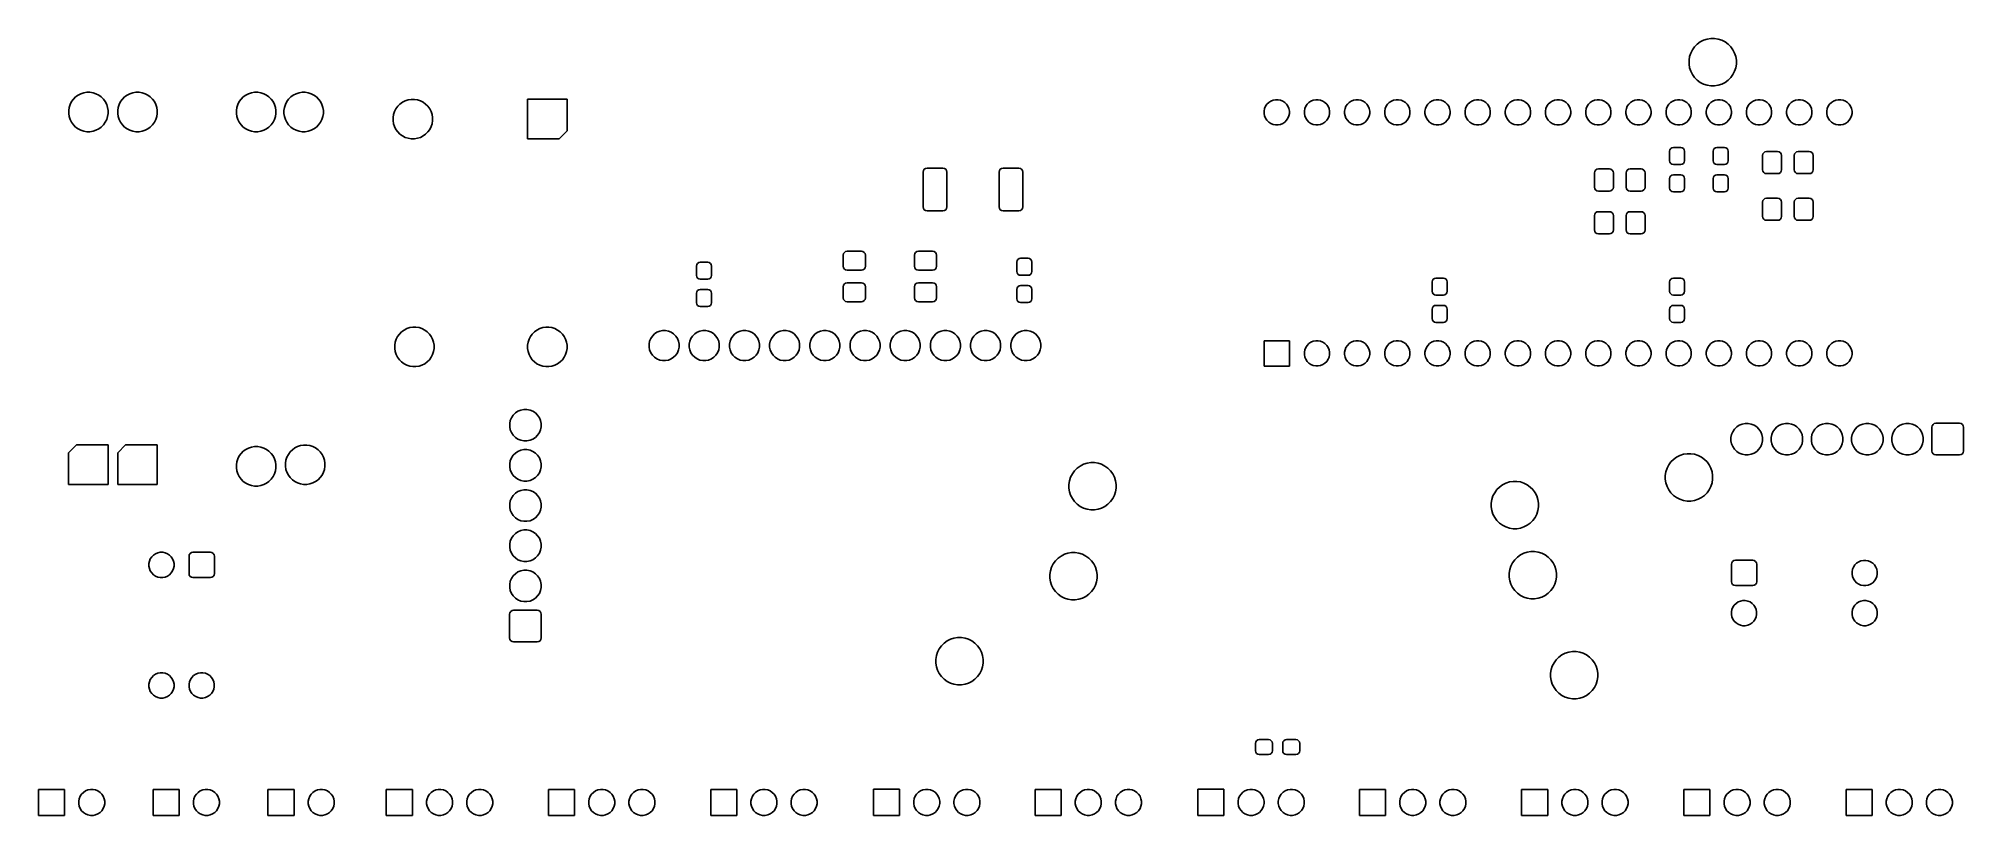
# Model space of a CAD drawing. Extents: x 113 to 235, y -124 to -75.
import ezdxf

# ---------------------------------------------------------------- set-up
doc = ezdxf.new("R2010")
doc.units = 0
doc.layers.add('BLACK', color=7, linetype='CONTINUOUS')

msp = doc.modelspace()

# ---------------------------------------------------------------- linework, layer by layer
at = {"layer": 'BLACK', "linetype": 'CONTINUOUS'}
for p, q in [((217.609391, -75.475828), (217.775828, -75.309391)), ((217.775828, -75.309391), (217.966252, -75.17104)), ((217.966252, -75.17104), (218.175975, -75.064181)), ((218.175975, -75.064181), (218.399832, -74.991445)), ((218.399832, -74.991445), (218.632311, -74.954624)), ((218.632311, -74.954624), (218.867689, -74.954624)), ((218.867689, -74.954624), (219.100168, -74.991445)), ((219.100168, -74.991445), (219.324025, -75.064181)), ((219.324025, -75.064181), (219.533748, -75.17104)), ((219.533748, -75.17104), (219.724172, -75.309391)), ((219.724172, -75.309391), (219.890609, -75.475828)), ((217.254624, -76.332311), (217.291445, -76.099832)), ((217.254624, -76.567689), (217.254624, -76.332311)), ((217.291445, -76.800168), (217.254624, -76.567689)), ((217.291445, -76.099832), (217.364181, -75.875975)), ((217.364181, -75.875975), (217.47104, -75.666252)), ((217.47104, -75.666252), (217.609391, -75.475828)), ((219.890609, -75.475828), (220.02896, -75.666252)), ((220.02896, -75.666252), (220.135819, -75.875975)), ((220.135819, -75.875975), (220.208555, -76.099832)), ((220.208555, -76.099832), (220.245376, -76.332311)), ((220.245376, -76.567689), (220.208555, -76.800168)), ((220.245376, -76.332311), (220.245376, -76.567689)), ((217.364181, -77.024025), (217.291445, -76.800168)), ((217.47104, -77.233748), (217.364181, -77.024025)), ((217.609391, -77.424172), (217.47104, -77.233748)), ((217.775828, -77.590609), (217.609391, -77.424172)), ((217.966252, -77.72896), (217.775828, -77.590609)), ((218.175975, -77.835819), (217.966252, -77.72896)), ((218.399832, -77.908555), (218.175975, -77.835819)), ((219.324025, -77.835819), (219.100168, -77.908555)), ((219.533748, -77.72896), (219.324025, -77.835819)), ((219.724172, -77.590609), (219.533748, -77.72896)), ((219.890609, -77.424172), (219.724172, -77.590609)), ((220.02896, -77.233748), (219.890609, -77.424172)), ((220.135819, -77.024025), (220.02896, -77.233748)), ((220.208555, -76.800168), (220.135819, -77.024025)), ((114.945151, -79.121646), (115.0342, -78.946877)), ((115.0342, -78.946877), (115.149493, -78.78819)), ((115.149493, -78.78819), (115.28819, -78.649493)), ((115.28819, -78.649493), (115.446877, -78.5342)), ((115.446877, -78.5342), (115.621646, -78.445151)), ((115.621646, -78.445151), (115.808193, -78.384538)), ((115.808193, -78.384538), (116.001926, -78.353853)), ((116.001926, -78.353853), (116.198074, -78.353853)), ((116.198074, -78.353853), (116.391807, -78.384538)), ((116.391807, -78.384538), (116.578354, -78.445151)), ((116.578354, -78.445151), (116.753123, -78.5342)), ((116.753123, -78.5342), (116.91181, -78.649493)), ((116.91181, -78.649493), (117.050507, -78.78819)), ((117.050507, -78.78819), (117.1658, -78.946877)), ((117.1658, -78.946877), (117.254849, -79.121646)), ((118.045151, -79.121646), (118.1342, -78.946877)), ((118.1342, -78.946877), (118.249493, -78.78819)), ((118.249493, -78.78819), (118.38819, -78.649493)), ((118.38819, -78.649493), (118.546877, -78.5342)), ((118.546877, -78.5342), (118.721646, -78.445151)), ((118.721646, -78.445151), (118.908193, -78.384538)), ((118.908193, -78.384538), (119.101926, -78.353853)), ((119.101926, -78.353853), (119.298074, -78.353853)), ((119.298074, -78.353853), (119.491807, -78.384538)), ((119.491807, -78.384538), (119.678354, -78.445151)), ((119.678354, -78.445151), (119.853123, -78.5342)), ((119.853123, -78.5342), (120.01181, -78.649493)), ((120.01181, -78.649493), (120.150507, -78.78819)), ((120.150507, -78.78819), (120.2658, -78.946877)), ((120.2658, -78.946877), (120.354849, -79.121646)), ((125.545151, -79.121646), (125.6342, -78.946877)), ((125.6342, -78.946877), (125.749493, -78.78819)), ((125.749493, -78.78819), (125.88819, -78.649493)), ((125.88819, -78.649493), (126.046877, -78.5342)), ((126.046877, -78.5342), (126.221646, -78.445151)), ((126.221646, -78.445151), (126.408193, -78.384538)), ((126.408193, -78.384538), (126.601926, -78.353853)), ((126.601926, -78.353853), (126.798074, -78.353853)), ((126.798074, -78.353853), (126.991807, -78.384538)), ((126.991807, -78.384538), (127.178354, -78.445151)), ((127.178354, -78.445151), (127.353123, -78.5342)), ((127.353123, -78.5342), (127.51181, -78.649493)), ((127.51181, -78.649493), (127.650507, -78.78819)), ((127.650507, -78.78819), (127.7658, -78.946877)), ((127.7658, -78.946877), (127.854849, -79.121646)), ((128.545151, -79.121646), (128.6342, -78.946877)), ((128.6342, -78.946877), (128.749493, -78.78819)), ((128.749493, -78.78819), (128.88819, -78.649493)), ((128.88819, -78.649493), (129.046877, -78.5342)), ((129.046877, -78.5342), (129.221646, -78.445151)), ((129.221646, -78.445151), (129.408193, -78.384538)), ((129.408193, -78.384538), (129.601926, -78.353853)), ((129.601926, -78.353853), (129.798074, -78.353853)), ((129.798074, -78.353853), (129.991807, -78.384538)), ((129.991807, -78.384538), (130.178354, -78.445151)), ((130.178354, -78.445151), (130.353123, -78.5342)), ((130.353123, -78.5342), (130.51181, -78.649493)), ((130.51181, -78.649493), (130.650507, -78.78819)), ((130.650507, -78.78819), (130.7658, -78.946877)), ((130.7658, -78.946877), (130.854849, -79.121646)), ((135.78819, -79.099493), (135.946877, -78.9842)), ((135.946877, -78.9842), (136.121646, -78.895151)), ((136.121646, -78.895151), (136.308193, -78.834538)), ((136.308193, -78.834538), (136.501926, -78.803853)), ((136.501926, -78.803853), (136.698074, -78.803853)), ((136.698074, -78.803853), (136.891807, -78.834538)), ((136.891807, -78.834538), (137.078354, -78.895151)), ((137.078354, -78.895151), (137.253123, -78.9842)), ((137.253123, -78.9842), (137.41181, -79.099493)), ((143.850002, -81.299998), (143.850002, -78.799998)), ((143.850002, -78.799998), (146.350002, -78.799998)), ((146.350002, -78.799998), (146.350002, -80.799998)), ((190.581594, -79.112486), (190.692487, -79.001593)), ((190.692487, -79.001593), (190.822885, -78.914464)), ((190.822885, -78.914464), (190.967774, -78.854449)), ((190.967774, -78.854449), (191.121588, -78.823853)), ((191.121588, -78.823853), (191.278416, -78.823853)), ((191.278416, -78.823853), (191.43223, -78.854449)), ((191.43223, -78.854449), (191.577119, -78.914464)), ((191.577119, -78.914464), (191.707517, -79.001593)), ((191.707517, -79.001593), (191.81841, -79.112486)), ((193.121594, -79.112486), (193.232487, -79.001593)), ((193.232487, -79.001593), (193.362885, -78.914464)), ((193.362885, -78.914464), (193.507774, -78.854449)), ((193.507774, -78.854449), (193.661588, -78.823853)), ((193.661588, -78.823853), (193.818416, -78.823853)), ((193.818416, -78.823853), (193.97223, -78.854449)), ((193.97223, -78.854449), (194.117119, -78.914464)), ((194.117119, -78.914464), (194.247517, -79.001593)), ((194.247517, -79.001593), (194.35841, -79.112486)), ((195.661595, -79.112488), (195.772488, -79.001595)), ((195.772488, -79.001595), (195.902886, -78.914466)), ((195.902886, -78.914466), (196.047775, -78.854451)), ((196.047775, -78.854451), (196.201589, -78.823855)), ((196.201589, -78.823855), (196.358417, -78.823855)), ((196.358417, -78.823855), (196.512231, -78.854451)), ((196.512231, -78.854451), (196.65712, -78.914466)), ((196.65712, -78.914466), (196.787518, -79.001595)), ((196.787518, -79.001595), (196.898411, -79.112488)), ((198.201594, -79.112488), (198.312487, -79.001595)), ((198.312487, -79.001595), (198.442885, -78.914466)), ((198.442885, -78.914466), (198.587774, -78.854451)), ((198.587774, -78.854451), (198.741588, -78.823855)), ((198.741588, -78.823855), (198.898416, -78.823855)), ((198.898416, -78.823855), (199.05223, -78.854451)), ((199.05223, -78.854451), (199.197119, -78.914466)), ((199.197119, -78.914466), (199.327517, -79.001595)), ((199.327517, -79.001595), (199.43841, -79.112488)), ((200.741595, -79.112486), (200.852488, -79.001593)), ((200.852488, -79.001593), (200.982886, -78.914464)), ((200.982886, -78.914464), (201.127775, -78.854449)), ((201.127775, -78.854449), (201.281589, -78.823853)), ((201.281589, -78.823853), (201.438417, -78.823853)), ((201.438417, -78.823853), (201.592231, -78.854449)), ((201.592231, -78.854449), (201.73712, -78.914464)), ((201.73712, -78.914464), (201.867518, -79.001593)), ((201.867518, -79.001593), (201.978411, -79.112486)), ((203.281593, -79.112484), (203.392486, -79.001591)), ((203.392486, -79.001591), (203.522884, -78.914462)), ((203.522884, -78.914462), (203.667773, -78.854447)), ((203.667773, -78.854447), (203.821587, -78.823851)), ((203.821587, -78.823851), (203.978415, -78.823851)), ((203.978415, -78.823851), (204.132229, -78.854447)), ((204.132229, -78.854447), (204.277118, -78.914462)), ((204.277118, -78.914462), (204.407516, -79.001591)), ((204.407516, -79.001591), (204.518409, -79.112484)), ((205.821591, -79.112488), (205.932484, -79.001595)), ((205.932484, -79.001595), (206.062882, -78.914466)), ((206.062882, -78.914466), (206.207771, -78.854451)), ((206.207771, -78.854451), (206.361585, -78.823855)), ((206.361585, -78.823855), (206.518413, -78.823855)), ((206.518413, -78.823855), (206.672227, -78.854451)), ((206.672227, -78.854451), (206.817116, -78.914466)), ((206.817116, -78.914466), (206.947514, -79.001595)), ((206.947514, -79.001595), (207.058407, -79.112488)), ((208.361593, -79.112487), (208.472486, -79.001594)), ((208.472486, -79.001594), (208.602884, -78.914465)), ((208.602884, -78.914465), (208.747773, -78.85445)), ((208.747773, -78.85445), (208.901587, -78.823854)), ((208.901587, -78.823854), (209.058415, -78.823854)), ((209.058415, -78.823854), (209.212229, -78.85445)), ((209.212229, -78.85445), (209.357118, -78.914465)), ((209.357118, -78.914465), (209.487516, -79.001594)), ((209.487516, -79.001594), (209.598409, -79.112487)), ((210.901594, -79.112486), (211.012487, -79.001593)), ((211.012487, -79.001593), (211.142885, -78.914464)), ((211.142885, -78.914464), (211.287774, -78.854449)), ((211.287774, -78.854449), (211.441588, -78.823853)), ((211.441588, -78.823853), (211.598416, -78.823853)), ((211.598416, -78.823853), (211.75223, -78.854449)), ((211.75223, -78.854449), (211.897119, -78.914464)), ((211.897119, -78.914464), (212.027517, -79.001593)), ((212.027517, -79.001593), (212.13841, -79.112486)), ((213.441594, -79.112483), (213.552487, -79.00159)), ((213.552487, -79.00159), (213.682885, -78.914461)), ((213.682885, -78.914461), (213.827774, -78.854446)), ((213.827774, -78.854446), (213.981588, -78.82385)), ((213.981588, -78.82385), (214.138416, -78.82385)), ((214.138416, -78.82385), (214.29223, -78.854446)), ((214.29223, -78.854446), (214.437119, -78.914461)), ((214.437119, -78.914461), (214.567517, -79.00159)), ((214.567517, -79.00159), (214.67841, -79.112483)), ((215.981594, -79.112486), (216.092487, -79.001593)), ((216.092487, -79.001593), (216.222885, -78.914464)), ((216.222885, -78.914464), (216.367774, -78.854449)), ((216.367774, -78.854449), (216.521588, -78.823853)), ((216.521588, -78.823853), (216.678416, -78.823853)), ((216.678416, -78.823853), (216.83223, -78.854449)), ((216.83223, -78.854449), (216.977119, -78.914464)), ((216.977119, -78.914464), (217.107517, -79.001593)), ((217.107517, -79.001593), (217.21841, -79.112486)), ((218.632311, -77.945376), (218.399832, -77.908555)), ((218.521597, -79.112484), (218.63249, -79.001591)), ((218.867689, -77.945376), (218.632311, -77.945376)), ((218.63249, -79.001591), (218.762888, -78.914462)), ((218.762888, -78.914462), (218.907777, -78.854447)), ((219.100168, -77.908555), (218.867689, -77.945376)), ((218.907777, -78.854447), (219.061591, -78.823851)), ((219.061591, -78.823851), (219.218419, -78.823851)), ((219.218419, -78.823851), (219.372233, -78.854447)), ((219.372233, -78.854447), (219.517122, -78.914462)), ((219.517122, -78.914462), (219.64752, -79.001591)), ((219.64752, -79.001591), (219.758413, -79.112484)), ((221.061594, -79.112486), (221.172487, -79.001593)), ((221.172487, -79.001593), (221.302885, -78.914464)), ((221.302885, -78.914464), (221.447774, -78.854449)), ((221.447774, -78.854449), (221.601588, -78.823853)), ((221.601588, -78.823853), (221.758416, -78.823853)), ((221.758416, -78.823853), (221.91223, -78.854449)), ((221.91223, -78.854449), (222.057119, -78.914464)), ((222.057119, -78.914464), (222.187517, -79.001593)), ((222.187517, -79.001593), (222.29841, -79.112486)), ((223.60159, -79.112482), (223.712483, -79.001589)), ((223.712483, -79.001589), (223.842881, -78.91446)), ((223.842881, -78.91446), (223.98777, -78.854445)), ((223.98777, -78.854445), (224.141584, -78.823849)), ((224.141584, -78.823849), (224.298412, -78.823849)), ((224.298412, -78.823849), (224.452226, -78.854445)), ((224.452226, -78.854445), (224.597115, -78.91446)), ((224.597115, -78.91446), (224.727513, -79.001589)), ((224.727513, -79.001589), (224.838406, -79.112482)), ((226.141588, -79.112486), (226.252481, -79.001593)), ((226.252481, -79.001593), (226.382879, -78.914464)), ((226.382879, -78.914464), (226.527768, -78.854449)), ((226.527768, -78.854449), (226.681582, -78.823853)), ((226.681582, -78.823853), (226.83841, -78.823853)), ((226.83841, -78.823853), (226.992224, -78.854449)), ((226.992224, -78.854449), (227.137113, -78.914464)), ((227.137113, -78.914464), (227.267511, -79.001593)), ((227.267511, -79.001593), (227.378404, -79.112486)), ((114.853853, -79.501926), (114.884538, -79.308193)), ((114.853853, -79.698074), (114.853853, -79.501926)), ((114.884538, -79.891807), (114.853853, -79.698074)), ((114.884538, -79.308193), (114.945151, -79.121646)), ((114.945151, -80.078354), (114.884538, -79.891807)), ((115.0342, -80.253123), (114.945151, -80.078354)), ((115.149493, -80.41181), (115.0342, -80.253123)), ((117.1658, -80.253123), (117.050507, -80.41181)), ((117.254849, -80.078354), (117.1658, -80.253123)), ((117.254849, -79.121646), (117.315462, -79.308193)), ((117.315462, -79.891807), (117.254849, -80.078354)), ((117.315462, -79.308193), (117.346147, -79.501926)), ((117.346147, -79.698074), (117.315462, -79.891807)), ((117.346147, -79.501926), (117.346147, -79.698074)), ((117.953853, -79.501926), (117.984538, -79.308193)), ((117.953853, -79.698074), (117.953853, -79.501926)), ((117.984538, -79.891807), (117.953853, -79.698074)), ((117.984538, -79.308193), (118.045151, -79.121646)), ((118.045151, -80.078354), (117.984538, -79.891807)), ((118.1342, -80.253123), (118.045151, -80.078354)), ((118.249493, -80.41181), (118.1342, -80.253123)), ((120.2658, -80.253123), (120.150507, -80.41181)), ((120.354849, -80.078354), (120.2658, -80.253123)), ((120.354849, -79.121646), (120.415462, -79.308193)), ((120.415462, -79.891807), (120.354849, -80.078354)), ((120.415462, -79.308193), (120.446147, -79.501926)), ((120.446147, -79.698074), (120.415462, -79.891807)), ((120.446147, -79.501926), (120.446147, -79.698074)), ((125.453853, -79.501926), (125.484538, -79.308193)), ((125.453853, -79.698074), (125.453853, -79.501926)), ((125.484538, -79.891807), (125.453853, -79.698074)), ((125.484538, -79.308193), (125.545151, -79.121646)), ((125.545151, -80.078354), (125.484538, -79.891807)), ((125.6342, -80.253123), (125.545151, -80.078354)), ((125.749493, -80.41181), (125.6342, -80.253123)), ((127.7658, -80.253123), (127.650507, -80.41181)), ((127.854849, -80.078354), (127.7658, -80.253123)), ((127.854849, -79.121646), (127.915462, -79.308193)), ((127.915462, -79.891807), (127.854849, -80.078354)), ((127.915462, -79.308193), (127.946147, -79.501926)), ((127.946147, -79.698074), (127.915462, -79.891807)), ((127.946147, -79.501926), (127.946147, -79.698074)), ((128.453853, -79.501926), (128.484538, -79.308193)), ((128.453853, -79.698074), (128.453853, -79.501926)), ((128.484538, -79.891807), (128.453853, -79.698074)), ((128.484538, -79.308193), (128.545151, -79.121646)), ((128.545151, -80.078354), (128.484538, -79.891807)), ((128.6342, -80.253123), (128.545151, -80.078354)), ((128.749493, -80.41181), (128.6342, -80.253123)), ((130.7658, -80.253123), (130.650507, -80.41181)), ((130.854849, -80.078354), (130.7658, -80.253123)), ((130.854849, -79.121646), (130.915462, -79.308193)), ((130.915462, -79.891807), (130.854849, -80.078354)), ((130.915462, -79.308193), (130.946147, -79.501926)), ((130.946147, -79.698074), (130.915462, -79.891807)), ((130.946147, -79.501926), (130.946147, -79.698074)), ((135.353853, -79.951926), (135.384538, -79.758193)), ((135.353853, -80.148074), (135.353853, -79.951926)), ((135.384538, -80.341807), (135.353853, -80.148074)), ((135.384538, -79.758193), (135.445151, -79.571646)), ((135.445151, -79.571646), (135.5342, -79.396877)), ((135.5342, -79.396877), (135.649493, -79.23819)), ((135.649493, -79.23819), (135.78819, -79.099493)), ((137.41181, -79.099493), (137.550507, -79.23819)), ((137.550507, -79.23819), (137.6658, -79.396877)), ((137.6658, -79.396877), (137.754849, -79.571646)), ((137.754849, -79.571646), (137.815462, -79.758193)), ((137.815462, -79.758193), (137.846147, -79.951926)), ((137.846147, -80.148074), (137.815462, -80.341807)), ((137.846147, -79.951926), (137.846147, -80.148074)), ((190.403854, -79.541587), (190.43445, -79.387773)), ((190.403854, -79.698415), (190.403854, -79.541587)), ((190.43445, -79.852229), (190.403854, -79.698415)), ((190.43445, -79.387773), (190.494465, -79.242884)), ((190.494465, -79.997118), (190.43445, -79.852229)), ((190.494465, -79.242884), (190.581594, -79.112486)), ((190.581594, -80.127516), (190.494465, -79.997118)), ((190.692487, -80.238409), (190.581594, -80.127516)), ((190.822885, -80.325538), (190.692487, -80.238409)), ((191.707517, -80.238409), (191.577119, -80.325538)), ((191.81841, -80.127516), (191.707517, -80.238409)), ((191.81841, -79.112486), (191.905539, -79.242884)), ((191.905539, -79.997118), (191.81841, -80.127516)), ((191.905539, -79.242884), (191.965554, -79.387773)), ((191.965554, -79.852229), (191.905539, -79.997118)), ((191.965554, -79.387773), (191.99615, -79.541587)), ((191.99615, -79.698415), (191.965554, -79.852229)), ((191.99615, -79.541587), (191.99615, -79.698415)), ((192.943854, -79.541587), (192.97445, -79.387773)), ((192.943854, -79.698415), (192.943854, -79.541587)), ((192.97445, -79.852229), (192.943854, -79.698415)), ((192.97445, -79.387773), (193.034465, -79.242884)), ((193.034465, -79.997118), (192.97445, -79.852229)), ((193.034465, -79.242884), (193.121594, -79.112486)), ((193.121594, -80.127516), (193.034465, -79.997118)), ((193.232487, -80.238409), (193.121594, -80.127516)), ((193.362885, -80.325538), (193.232487, -80.238409)), ((194.247517, -80.238409), (194.117119, -80.325538)), ((194.35841, -80.127516), (194.247517, -80.238409)), ((194.35841, -79.112486), (194.445539, -79.242884)), ((194.445539, -79.997118), (194.35841, -80.127516)), ((194.445539, -79.242884), (194.505554, -79.387773)), ((194.505554, -79.852229), (194.445539, -79.997118)), ((194.505554, -79.387773), (194.53615, -79.541587)), ((194.53615, -79.698415), (194.505554, -79.852229)), ((194.53615, -79.541587), (194.53615, -79.698415)), ((195.483855, -79.541589), (195.514451, -79.387775)), ((195.483855, -79.698417), (195.483855, -79.541589)), ((195.514451, -79.852231), (195.483855, -79.698417)), ((195.514451, -79.387775), (195.574466, -79.242886)), ((195.574466, -79.99712), (195.514451, -79.852231)), ((195.574466, -79.242886), (195.661595, -79.112488)), ((195.661595, -80.127518), (195.574466, -79.99712)), ((195.772488, -80.238411), (195.661595, -80.127518)), ((195.902886, -80.32554), (195.772488, -80.238411)), ((196.787518, -80.238411), (196.65712, -80.32554)), ((196.898411, -80.127518), (196.787518, -80.238411)), ((196.898411, -79.112488), (196.98554, -79.242886)), ((196.98554, -79.99712), (196.898411, -80.127518)), ((196.98554, -79.242886), (197.045555, -79.387775)), ((197.045555, -79.852231), (196.98554, -79.99712)), ((197.045555, -79.387775), (197.076151, -79.541589)), ((197.076151, -79.698417), (197.045555, -79.852231)), ((197.076151, -79.541589), (197.076151, -79.698417)), ((198.023854, -79.541589), (198.05445, -79.387775)), ((198.023854, -79.698417), (198.023854, -79.541589)), ((198.05445, -79.852231), (198.023854, -79.698417)), ((198.05445, -79.387775), (198.114465, -79.242886)), ((198.114465, -79.99712), (198.05445, -79.852231)), ((198.114465, -79.242886), (198.201594, -79.112488)), ((198.201594, -80.127518), (198.114465, -79.99712)), ((198.312487, -80.238411), (198.201594, -80.127518)), ((198.442885, -80.32554), (198.312487, -80.238411)), ((199.327517, -80.238411), (199.197119, -80.32554)), ((199.43841, -80.127518), (199.327517, -80.238411)), ((199.43841, -79.112488), (199.525539, -79.242886)), ((199.525539, -79.99712), (199.43841, -80.127518)), ((199.525539, -79.242886), (199.585554, -79.387775)), ((199.585554, -79.852231), (199.525539, -79.99712)), ((199.585554, -79.387775), (199.61615, -79.541589)), ((199.61615, -79.698417), (199.585554, -79.852231)), ((199.61615, -79.541589), (199.61615, -79.698417)), ((200.563855, -79.541587), (200.594451, -79.387773)), ((200.563855, -79.698415), (200.563855, -79.541587)), ((200.594451, -79.852229), (200.563855, -79.698415)), ((200.594451, -79.387773), (200.654466, -79.242884)), ((200.654466, -79.997118), (200.594451, -79.852229)), ((200.654466, -79.242884), (200.741595, -79.112486)), ((200.741595, -80.127516), (200.654466, -79.997118)), ((200.852488, -80.238409), (200.741595, -80.127516)), ((200.982886, -80.325538), (200.852488, -80.238409)), ((201.867518, -80.238409), (201.73712, -80.325538)), ((201.978411, -80.127516), (201.867518, -80.238409)), ((201.978411, -79.112486), (202.06554, -79.242884)), ((202.06554, -79.997118), (201.978411, -80.127516)), ((202.06554, -79.242884), (202.125555, -79.387773)), ((202.125555, -79.852229), (202.06554, -79.997118)), ((202.125555, -79.387773), (202.156151, -79.541587)), ((202.156151, -79.698415), (202.125555, -79.852229)), ((202.156151, -79.541587), (202.156151, -79.698415)), ((203.103853, -79.541585), (203.134449, -79.387771)), ((203.103853, -79.698413), (203.103853, -79.541585)), ((203.134449, -79.852227), (203.103853, -79.698413)), ((203.134449, -79.387771), (203.194464, -79.242882)), ((203.194464, -79.997116), (203.134449, -79.852227)), ((203.194464, -79.242882), (203.281593, -79.112484)), ((203.281593, -80.127514), (203.194464, -79.997116)), ((203.392486, -80.238407), (203.281593, -80.127514)), ((203.522884, -80.325536), (203.392486, -80.238407)), ((204.407516, -80.238407), (204.277118, -80.325536)), ((204.518409, -80.127514), (204.407516, -80.238407)), ((204.518409, -79.112484), (204.605538, -79.242882)), ((204.605538, -79.997116), (204.518409, -80.127514)), ((204.605538, -79.242882), (204.665553, -79.387771)), ((204.665553, -79.852227), (204.605538, -79.997116)), ((204.665553, -79.387771), (204.696149, -79.541585)), ((204.696149, -79.698413), (204.665553, -79.852227)), ((204.696149, -79.541585), (204.696149, -79.698413)), ((205.643851, -79.541589), (205.674447, -79.387775)), ((205.643851, -79.698417), (205.643851, -79.541589)), ((205.674447, -79.852231), (205.643851, -79.698417)), ((205.674447, -79.387775), (205.734462, -79.242886)), ((205.734462, -79.99712), (205.674447, -79.852231)), ((205.734462, -79.242886), (205.821591, -79.112488)), ((205.821591, -80.127518), (205.734462, -79.99712)), ((205.932484, -80.238411), (205.821591, -80.127518)), ((206.062882, -80.32554), (205.932484, -80.238411)), ((206.947514, -80.238411), (206.817116, -80.32554)), ((207.058407, -80.127518), (206.947514, -80.238411)), ((207.058407, -79.112488), (207.145536, -79.242886)), ((207.145536, -79.99712), (207.058407, -80.127518)), ((207.145536, -79.242886), (207.205551, -79.387775)), ((207.205551, -79.852231), (207.145536, -79.99712)), ((207.205551, -79.387775), (207.236147, -79.541589)), ((207.236147, -79.698417), (207.205551, -79.852231)), ((207.236147, -79.541589), (207.236147, -79.698417)), ((208.183853, -79.541588), (208.214449, -79.387774)), ((208.183853, -79.698416), (208.183853, -79.541588)), ((208.214449, -79.85223), (208.183853, -79.698416)), ((208.214449, -79.387774), (208.274464, -79.242885)), ((208.274464, -79.997119), (208.214449, -79.85223)), ((208.274464, -79.242885), (208.361593, -79.112487)), ((208.361593, -80.127517), (208.274464, -79.997119)), ((208.472486, -80.23841), (208.361593, -80.127517)), ((208.602884, -80.325539), (208.472486, -80.23841)), ((209.487516, -80.23841), (209.357118, -80.325539)), ((209.598409, -80.127517), (209.487516, -80.23841)), ((209.598409, -79.112487), (209.685538, -79.242885)), ((209.685538, -79.997119), (209.598409, -80.127517)), ((209.685538, -79.242885), (209.745553, -79.387774)), ((209.745553, -79.85223), (209.685538, -79.997119)), ((209.745553, -79.387774), (209.776149, -79.541588)), ((209.776149, -79.698416), (209.745553, -79.85223)), ((209.776149, -79.541588), (209.776149, -79.698416)), ((210.723854, -79.541587), (210.75445, -79.387773)), ((210.723854, -79.698415), (210.723854, -79.541587)), ((210.75445, -79.852229), (210.723854, -79.698415)), ((210.75445, -79.387773), (210.814465, -79.242884)), ((210.814465, -79.997118), (210.75445, -79.852229)), ((210.814465, -79.242884), (210.901594, -79.112486)), ((210.901594, -80.127516), (210.814465, -79.997118)), ((211.012487, -80.238409), (210.901594, -80.127516)), ((211.142885, -80.325538), (211.012487, -80.238409)), ((212.027517, -80.238409), (211.897119, -80.325538)), ((212.13841, -80.127516), (212.027517, -80.238409)), ((212.13841, -79.112486), (212.225539, -79.242884)), ((212.225539, -79.997118), (212.13841, -80.127516)), ((212.225539, -79.242884), (212.285554, -79.387773)), ((212.285554, -79.852229), (212.225539, -79.997118)), ((212.285554, -79.387773), (212.31615, -79.541587)), ((212.31615, -79.698415), (212.285554, -79.852229)), ((212.31615, -79.541587), (212.31615, -79.698415)), ((213.263854, -79.541584), (213.29445, -79.38777)), ((213.263854, -79.698412), (213.263854, -79.541584)), ((213.29445, -79.852226), (213.263854, -79.698412)), ((213.29445, -79.38777), (213.354465, -79.242881)), ((213.354465, -79.997115), (213.29445, -79.852226)), ((213.354465, -79.242881), (213.441594, -79.112483)), ((213.441594, -80.127513), (213.354465, -79.997115)), ((213.552487, -80.238406), (213.441594, -80.127513)), ((213.682885, -80.325535), (213.552487, -80.238406)), ((214.567517, -80.238406), (214.437119, -80.325535)), ((214.67841, -80.127513), (214.567517, -80.238406)), ((214.67841, -79.112483), (214.765539, -79.242881)), ((214.765539, -79.997115), (214.67841, -80.127513)), ((214.765539, -79.242881), (214.825554, -79.38777)), ((214.825554, -79.852226), (214.765539, -79.997115)), ((214.825554, -79.38777), (214.85615, -79.541584)), ((214.85615, -79.698412), (214.825554, -79.852226)), ((214.85615, -79.541584), (214.85615, -79.698412)), ((215.803854, -79.541587), (215.83445, -79.387773)), ((215.803854, -79.698415), (215.803854, -79.541587)), ((215.83445, -79.852229), (215.803854, -79.698415)), ((215.83445, -79.387773), (215.894465, -79.242884)), ((215.894465, -79.997118), (215.83445, -79.852229)), ((215.894465, -79.242884), (215.981594, -79.112486)), ((215.981594, -80.127516), (215.894465, -79.997118)), ((216.092487, -80.238409), (215.981594, -80.127516)), ((216.222885, -80.325538), (216.092487, -80.238409)), ((217.107517, -80.238409), (216.977119, -80.325538)), ((217.21841, -80.127516), (217.107517, -80.238409)), ((217.21841, -79.112486), (217.305539, -79.242884)), ((217.305539, -79.997118), (217.21841, -80.127516)), ((217.305539, -79.242884), (217.365554, -79.387773)), ((217.365554, -79.852229), (217.305539, -79.997118)), ((217.365554, -79.387773), (217.39615, -79.541587)), ((217.39615, -79.698415), (217.365554, -79.852229)), ((217.39615, -79.541587), (217.39615, -79.698415)), ((218.343857, -79.541585), (218.374453, -79.387771)), ((218.343857, -79.698413), (218.343857, -79.541585)), ((218.374453, -79.852227), (218.343857, -79.698413)), ((218.374453, -79.387771), (218.434468, -79.242882)), ((218.434468, -79.997116), (218.374453, -79.852227)), ((218.434468, -79.242882), (218.521597, -79.112484)), ((218.521597, -80.127514), (218.434468, -79.997116)), ((218.63249, -80.238407), (218.521597, -80.127514)), ((218.762888, -80.325536), (218.63249, -80.238407)), ((219.64752, -80.238407), (219.517122, -80.325536)), ((219.758413, -80.127514), (219.64752, -80.238407)), ((219.758413, -79.112484), (219.845542, -79.242882)), ((219.845542, -79.997116), (219.758413, -80.127514)), ((219.845542, -79.242882), (219.905557, -79.387771)), ((219.905557, -79.852227), (219.845542, -79.997116)), ((219.905557, -79.387771), (219.936153, -79.541585)), ((219.936153, -79.698413), (219.905557, -79.852227)), ((219.936153, -79.541585), (219.936153, -79.698413)), ((220.883854, -79.541587), (220.91445, -79.387773)), ((220.883854, -79.698415), (220.883854, -79.541587)), ((220.91445, -79.852229), (220.883854, -79.698415)), ((220.91445, -79.387773), (220.974465, -79.242884)), ((220.974465, -79.997118), (220.91445, -79.852229)), ((220.974465, -79.242884), (221.061594, -79.112486)), ((221.061594, -80.127516), (220.974465, -79.997118)), ((221.172487, -80.238409), (221.061594, -80.127516)), ((221.302885, -80.325538), (221.172487, -80.238409)), ((222.187517, -80.238409), (222.057119, -80.325538)), ((222.29841, -80.127516), (222.187517, -80.238409)), ((222.29841, -79.112486), (222.385539, -79.242884)), ((222.385539, -79.997118), (222.29841, -80.127516)), ((222.385539, -79.242884), (222.445554, -79.387773)), ((222.445554, -79.852229), (222.385539, -79.997118)), ((222.445554, -79.387773), (222.47615, -79.541587)), ((222.47615, -79.698415), (222.445554, -79.852229)), ((222.47615, -79.541587), (222.47615, -79.698415)), ((223.42385, -79.541583), (223.454446, -79.387769)), ((223.42385, -79.698411), (223.42385, -79.541583)), ((223.454446, -79.852225), (223.42385, -79.698411)), ((223.454446, -79.387769), (223.514461, -79.24288)), ((223.514461, -79.997114), (223.454446, -79.852225)), ((223.514461, -79.24288), (223.60159, -79.112482)), ((223.60159, -80.127512), (223.514461, -79.997114)), ((223.712483, -80.238405), (223.60159, -80.127512)), ((223.842881, -80.325534), (223.712483, -80.238405)), ((224.727513, -80.238405), (224.597115, -80.325534)), ((224.838406, -80.127512), (224.727513, -80.238405)), ((224.838406, -79.112482), (224.925535, -79.24288)), ((224.925535, -79.997114), (224.838406, -80.127512)), ((224.925535, -79.24288), (224.98555, -79.387769)), ((224.98555, -79.852225), (224.925535, -79.997114)), ((224.98555, -79.387769), (225.016146, -79.541583)), ((225.016146, -79.698411), (224.98555, -79.852225)), ((225.016146, -79.541583), (225.016146, -79.698411)), ((225.963848, -79.541587), (225.994444, -79.387773)), ((225.963848, -79.698415), (225.963848, -79.541587)), ((225.994444, -79.852229), (225.963848, -79.698415)), ((225.994444, -79.387773), (226.054459, -79.242884)), ((226.054459, -79.997118), (225.994444, -79.852229)), ((226.054459, -79.242884), (226.141588, -79.112486)), ((226.141588, -80.127516), (226.054459, -79.997118)), ((226.252481, -80.238409), (226.141588, -80.127516)), ((226.382879, -80.325538), (226.252481, -80.238409)), ((227.267511, -80.238409), (227.137113, -80.325538)), ((227.378404, -80.127516), (227.267511, -80.238409)), ((227.378404, -79.112486), (227.465533, -79.242884)), ((227.465533, -79.997118), (227.378404, -80.127516)), ((227.465533, -79.242884), (227.525548, -79.387773)), ((227.525548, -79.852229), (227.465533, -79.997118)), ((227.525548, -79.387773), (227.556144, -79.541587)), ((227.556144, -79.698415), (227.525548, -79.852229)), ((227.556144, -79.541587), (227.556144, -79.698415)), ((115.28819, -80.550507), (115.149493, -80.41181)), ((115.446877, -80.6658), (115.28819, -80.550507)), ((115.621646, -80.754849), (115.446877, -80.6658)), ((115.808193, -80.815462), (115.621646, -80.754849)), ((116.001926, -80.846147), (115.808193, -80.815462)), ((116.198074, -80.846147), (116.001926, -80.846147)), ((116.391807, -80.815462), (116.198074, -80.846147)), ((116.578354, -80.754849), (116.391807, -80.815462)), ((116.753123, -80.6658), (116.578354, -80.754849)), ((116.91181, -80.550507), (116.753123, -80.6658)), ((117.050507, -80.41181), (116.91181, -80.550507)), ((118.38819, -80.550507), (118.249493, -80.41181)), ((118.546877, -80.6658), (118.38819, -80.550507)), ((118.721646, -80.754849), (118.546877, -80.6658)), ((118.908193, -80.815462), (118.721646, -80.754849)), ((119.101926, -80.846147), (118.908193, -80.815462)), ((119.298074, -80.846147), (119.101926, -80.846147)), ((119.491807, -80.815462), (119.298074, -80.846147)), ((119.678354, -80.754849), (119.491807, -80.815462)), ((119.853123, -80.6658), (119.678354, -80.754849)), ((120.01181, -80.550507), (119.853123, -80.6658)), ((120.150507, -80.41181), (120.01181, -80.550507)), ((125.88819, -80.550507), (125.749493, -80.41181)), ((126.046877, -80.6658), (125.88819, -80.550507)), ((126.221646, -80.754849), (126.046877, -80.6658)), ((126.408193, -80.815462), (126.221646, -80.754849)), ((126.601926, -80.846147), (126.408193, -80.815462)), ((126.798074, -80.846147), (126.601926, -80.846147)), ((126.991807, -80.815462), (126.798074, -80.846147)), ((127.178354, -80.754849), (126.991807, -80.815462)), ((127.353123, -80.6658), (127.178354, -80.754849)), ((127.51181, -80.550507), (127.353123, -80.6658)), ((127.650507, -80.41181), (127.51181, -80.550507)), ((128.88819, -80.550507), (128.749493, -80.41181)), ((129.046877, -80.6658), (128.88819, -80.550507)), ((129.221646, -80.754849), (129.046877, -80.6658)), ((129.408193, -80.815462), (129.221646, -80.754849)), ((129.601926, -80.846147), (129.408193, -80.815462)), ((129.798074, -80.846147), (129.601926, -80.846147)), ((129.991807, -80.815462), (129.798074, -80.846147)), ((130.178354, -80.754849), (129.991807, -80.815462)), ((130.353123, -80.6658), (130.178354, -80.754849)), ((130.51181, -80.550507), (130.353123, -80.6658)), ((130.650507, -80.41181), (130.51181, -80.550507)), ((135.445151, -80.528354), (135.384538, -80.341807)), ((135.5342, -80.703123), (135.445151, -80.528354)), ((135.649493, -80.86181), (135.5342, -80.703123)), ((135.78819, -81.000507), (135.649493, -80.86181)), ((135.946877, -81.1158), (135.78819, -81.000507)), ((136.121646, -81.204849), (135.946877, -81.1158)), ((136.308193, -81.265462), (136.121646, -81.204849)), ((136.501926, -81.296147), (136.308193, -81.265462)), ((136.698074, -81.296147), (136.501926, -81.296147)), ((136.891807, -81.265462), (136.698074, -81.296147)), ((137.078354, -81.204849), (136.891807, -81.265462)), ((137.253123, -81.1158), (137.078354, -81.204849)), ((137.41181, -81.000507), (137.253123, -81.1158)), ((137.550507, -80.86181), (137.41181, -81.000507)), ((137.6658, -80.703123), (137.550507, -80.86181)), ((137.754849, -80.528354), (137.6658, -80.703123)), ((137.815462, -80.341807), (137.754849, -80.528354)), ((145.850002, -81.299998), (143.850002, -81.299998)), ((146.350002, -80.799998), (145.850002, -81.299998)), ((190.967774, -80.385553), (190.822885, -80.325538)), ((191.121588, -80.416149), (190.967774, -80.385553)), ((191.278416, -80.416149), (191.121588, -80.416149)), ((191.43223, -80.385553), (191.278416, -80.416149)), ((191.577119, -80.325538), (191.43223, -80.385553)), ((193.507774, -80.385553), (193.362885, -80.325538)), ((193.661588, -80.416149), (193.507774, -80.385553)), ((193.818416, -80.416149), (193.661588, -80.416149)), ((193.97223, -80.385553), (193.818416, -80.416149)), ((194.117119, -80.325538), (193.97223, -80.385553)), ((196.047775, -80.385555), (195.902886, -80.32554)), ((196.201589, -80.416151), (196.047775, -80.385555)), ((196.358417, -80.416151), (196.201589, -80.416151)), ((196.512231, -80.385555), (196.358417, -80.416151)), ((196.65712, -80.32554), (196.512231, -80.385555)), ((198.587774, -80.385555), (198.442885, -80.32554)), ((198.741588, -80.416151), (198.587774, -80.385555)), ((198.898416, -80.416151), (198.741588, -80.416151)), ((199.05223, -80.385555), (198.898416, -80.416151)), ((199.197119, -80.32554), (199.05223, -80.385555)), ((201.127775, -80.385553), (200.982886, -80.325538)), ((201.281589, -80.416149), (201.127775, -80.385553)), ((201.438417, -80.416149), (201.281589, -80.416149)), ((201.592231, -80.385553), (201.438417, -80.416149)), ((201.73712, -80.325538), (201.592231, -80.385553)), ((203.667773, -80.385551), (203.522884, -80.325536)), ((203.821587, -80.416147), (203.667773, -80.385551)), ((203.978415, -80.416147), (203.821587, -80.416147)), ((204.132229, -80.385551), (203.978415, -80.416147)), ((204.277118, -80.325536), (204.132229, -80.385551)), ((206.207771, -80.385555), (206.062882, -80.32554)), ((206.361585, -80.416151), (206.207771, -80.385555)), ((206.518413, -80.416151), (206.361585, -80.416151)), ((206.672227, -80.385555), (206.518413, -80.416151)), ((206.817116, -80.32554), (206.672227, -80.385555)), ((208.747773, -80.385554), (208.602884, -80.325539)), ((208.901587, -80.41615), (208.747773, -80.385554)), ((209.058415, -80.41615), (208.901587, -80.41615)), ((209.212229, -80.385554), (209.058415, -80.41615)), ((209.357118, -80.325539), (209.212229, -80.385554)), ((211.287774, -80.385553), (211.142885, -80.325538)), ((211.441588, -80.416149), (211.287774, -80.385553)), ((211.598416, -80.416149), (211.441588, -80.416149)), ((211.75223, -80.385553), (211.598416, -80.416149)), ((211.897119, -80.325538), (211.75223, -80.385553)), ((213.827774, -80.38555), (213.682885, -80.325535)), ((213.981588, -80.416146), (213.827774, -80.38555)), ((214.138416, -80.416146), (213.981588, -80.416146)), ((214.29223, -80.38555), (214.138416, -80.416146)), ((214.437119, -80.325535), (214.29223, -80.38555)), ((216.367774, -80.385553), (216.222885, -80.325538)), ((216.521588, -80.416149), (216.367774, -80.385553)), ((216.678416, -80.416149), (216.521588, -80.416149)), ((216.83223, -80.385553), (216.678416, -80.416149)), ((216.977119, -80.325538), (216.83223, -80.385553)), ((218.907777, -80.385551), (218.762888, -80.325536)), ((219.061591, -80.416147), (218.907777, -80.385551)), ((219.218419, -80.416147), (219.061591, -80.416147)), ((219.372233, -80.385551), (219.218419, -80.416147)), ((219.517122, -80.325536), (219.372233, -80.385551)), ((221.447774, -80.385553), (221.302885, -80.325538)), ((221.601588, -80.416149), (221.447774, -80.385553)), ((221.758416, -80.416149), (221.601588, -80.416149)), ((221.91223, -80.385553), (221.758416, -80.416149)), ((222.057119, -80.325538), (221.91223, -80.385553)), ((223.98777, -80.385549), (223.842881, -80.325534)), ((224.141584, -80.416145), (223.98777, -80.385549)), ((224.298412, -80.416145), (224.141584, -80.416145)), ((224.452226, -80.385549), (224.298412, -80.416145)), ((224.597115, -80.325534), (224.452226, -80.385549)), ((226.527768, -80.385553), (226.382879, -80.325538)), ((226.681582, -80.416149), (226.527768, -80.385553)), ((226.83841, -80.416149), (226.681582, -80.416149)), ((226.992224, -80.385553), (226.83841, -80.416149)), ((227.137113, -80.325538), (226.992224, -80.385553)), ((216.024999, -82.087497), (216.043078, -81.99661)), ((216.024999, -82.687497), (216.024999, -82.087497)), ((216.043078, -82.778384), (216.024999, -82.687497)), ((216.043078, -81.99661), (216.094561, -81.919559)), ((216.094561, -81.919559), (216.171612, -81.868076)), ((216.171612, -81.868076), (216.262499, -81.849997)), ((216.262499, -81.849997), (216.737499, -81.849997)), ((216.737499, -81.849997), (216.828386, -81.868076)), ((216.828386, -81.868076), (216.905437, -81.919559)), ((216.905437, -81.919559), (216.95692, -81.99661)), ((216.95692, -81.99661), (216.974999, -82.087497)), ((216.974999, -82.687497), (216.95692, -82.778384)), ((216.974999, -82.087497), (216.974999, -82.687497)), ((218.775, -82.087499), (218.793079, -81.996612)), ((218.775, -82.687499), (218.775, -82.087499)), ((218.793079, -82.778386), (218.775, -82.687499)), ((218.793079, -81.996612), (218.844562, -81.919561)), ((218.844562, -81.919561), (218.921613, -81.868078)), ((218.921613, -81.868078), (219.0125, -81.849999)), ((219.0125, -81.849999), (219.4875, -81.849999)), ((219.4875, -81.849999), (219.578387, -81.868078)), ((219.578387, -81.868078), (219.655438, -81.919561)), ((219.655438, -81.919561), (219.706921, -81.996612)), ((219.706921, -81.996612), (219.725, -82.087499)), ((219.725, -82.687499), (219.706921, -82.778386)), ((219.725, -82.087499), (219.725, -82.687499)), ((221.9, -82.35), (221.91903, -82.254329)), ((221.9, -83.25), (221.9, -82.35)), ((221.91903, -82.254329), (221.973223, -82.173223)), ((221.973223, -82.173223), (222.054329, -82.11903)), ((222.054329, -82.11903), (222.15, -82.1)), ((222.15, -82.1), (222.85, -82.1)), ((222.85, -82.1), (222.945671, -82.11903)), ((222.945671, -82.11903), (223.026777, -82.173223)), ((223.026777, -82.173223), (223.08097, -82.254329)), ((223.08097, -82.254329), (223.1, -82.35)), ((223.1, -82.35), (223.1, -83.25)), ((223.9, -82.35), (223.91903, -82.254329)), ((223.9, -83.25), (223.9, -82.35)), ((223.91903, -82.254329), (223.973223, -82.173223)), ((223.973223, -82.173223), (224.054329, -82.11903)), ((224.054329, -82.11903), (224.15, -82.1)), ((224.15, -82.1), (224.85, -82.1)), ((224.85, -82.1), (224.945671, -82.11903)), ((224.945671, -82.11903), (225.026777, -82.173223)), ((225.026777, -82.173223), (225.08097, -82.254329)), ((225.08097, -82.254329), (225.1, -82.35)), ((225.1, -82.35), (225.1, -83.25)), ((168.850001, -83.400002), (168.869031, -83.304331)), ((168.850001, -85.600002), (168.850001, -83.400002)), ((168.869031, -83.304331), (168.923224, -83.223225)), ((168.923224, -83.223225), (169.00433, -83.169032)), ((169.00433, -83.169032), (169.100001, -83.150002)), ((169.100001, -83.150002), (170.100001, -83.150002)), ((170.100001, -83.150002), (170.195672, -83.169032)), ((170.195672, -83.169032), (170.276778, -83.223225)), ((170.276778, -83.223225), (170.330971, -83.304331)), ((170.330971, -83.304331), (170.350001, -83.400002)), ((170.350001, -83.400002), (170.350001, -85.600002)), ((173.649999, -83.399998), (173.669029, -83.304327)), ((173.649999, -85.599998), (173.649999, -83.399998)), ((173.669029, -83.304327), (173.723222, -83.223221)), ((173.723222, -83.223221), (173.804328, -83.169028)), ((173.804328, -83.169028), (173.899999, -83.149998)), ((173.899999, -83.149998), (174.899999, -83.149998)), ((174.899999, -83.149998), (174.99567, -83.169028)), ((174.99567, -83.169028), (175.076776, -83.223221)), ((175.076776, -83.223221), (175.130969, -83.304327)), ((175.130969, -83.304327), (175.149999, -83.399998)), ((175.149999, -83.399998), (175.149999, -85.599998)), ((211.27638, -83.454233), (211.29541, -83.358562)), ((211.27638, -84.354233), (211.27638, -83.454233)), ((211.29541, -83.358562), (211.349603, -83.277456)), ((211.349603, -83.277456), (211.430709, -83.223263)), ((211.430709, -83.223263), (211.52638, -83.204233)), ((211.52638, -83.204233), (212.22638, -83.204233)), ((212.22638, -83.204233), (212.322051, -83.223263)), ((212.322051, -83.223263), (212.403157, -83.277456)), ((212.403157, -83.277456), (212.45735, -83.358562)), ((212.45735, -83.358562), (212.47638, -83.454233)), ((212.47638, -83.454233), (212.47638, -84.354233)), ((213.27638, -83.454233), (213.29541, -83.358562)), ((213.27638, -84.354233), (213.27638, -83.454233)), ((213.29541, -83.358562), (213.349603, -83.277456)), ((213.349603, -83.277456), (213.430709, -83.223263)), ((213.430709, -83.223263), (213.52638, -83.204233)), ((213.52638, -83.204233), (214.22638, -83.204233)), ((214.22638, -83.204233), (214.322051, -83.223263)), ((214.322051, -83.223263), (214.403157, -83.277456)), ((214.403157, -83.277456), (214.45735, -83.358562)), ((214.45735, -83.358562), (214.47638, -83.454233)), ((214.47638, -83.454233), (214.47638, -84.354233)), ((216.025001, -83.812503), (216.04308, -83.721616)), ((216.025001, -84.412503), (216.025001, -83.812503)), ((216.094561, -82.855435), (216.043078, -82.778384)), ((216.04308, -83.721616), (216.094563, -83.644565)), ((216.171612, -82.906918), (216.094561, -82.855435)), ((216.094563, -83.644565), (216.171614, -83.593082)), ((216.262499, -82.924997), (216.171612, -82.906918)), ((216.171614, -83.593082), (216.262501, -83.575003)), ((216.737499, -82.924997), (216.262499, -82.924997)), ((216.262501, -83.575003), (216.737501, -83.575003)), ((216.828386, -82.906918), (216.737499, -82.924997)), ((216.737501, -83.575003), (216.828388, -83.593082)), ((216.905437, -82.855435), (216.828386, -82.906918)), ((216.828388, -83.593082), (216.905439, -83.644565)), ((216.95692, -82.778384), (216.905437, -82.855435)), ((216.905439, -83.644565), (216.956922, -83.721616)), ((216.956922, -83.721616), (216.975001, -83.812503)), ((216.975001, -83.812503), (216.975001, -84.412503)), ((218.775, -83.812501), (218.793079, -83.721614)), ((218.775, -84.412501), (218.775, -83.812501)), ((218.844562, -82.855437), (218.793079, -82.778386)), ((218.793079, -83.721614), (218.844562, -83.644563)), ((218.921613, -82.90692), (218.844562, -82.855437)), ((218.844562, -83.644563), (218.921613, -83.59308)), ((219.0125, -82.924999), (218.921613, -82.90692)), ((218.921613, -83.59308), (219.0125, -83.575001)), ((219.4875, -82.924999), (219.0125, -82.924999)), ((219.0125, -83.575001), (219.4875, -83.575001)), ((219.578387, -82.90692), (219.4875, -82.924999)), ((219.4875, -83.575001), (219.578387, -83.59308)), ((219.655438, -82.855437), (219.578387, -82.90692)), ((219.578387, -83.59308), (219.655438, -83.644563)), ((219.706921, -82.778386), (219.655438, -82.855437)), ((219.655438, -83.644563), (219.706921, -83.721614)), ((219.706921, -83.721614), (219.725, -83.812501)), ((219.725, -83.812501), (219.725, -84.412501)), ((221.91903, -83.345671), (221.9, -83.25)), ((221.973223, -83.426777), (221.91903, -83.345671)), ((222.054329, -83.48097), (221.973223, -83.426777)), ((222.15, -83.5), (222.054329, -83.48097)), ((222.85, -83.5), (222.15, -83.5)), ((222.945671, -83.48097), (222.85, -83.5)), ((223.026777, -83.426777), (222.945671, -83.48097)), ((223.08097, -83.345671), (223.026777, -83.426777)), ((223.1, -83.25), (223.08097, -83.345671)), ((223.91903, -83.345671), (223.9, -83.25)), ((223.973223, -83.426777), (223.91903, -83.345671)), ((224.054329, -83.48097), (223.973223, -83.426777)), ((224.15, -83.5), (224.054329, -83.48097)), ((224.85, -83.5), (224.15, -83.5)), ((224.945671, -83.48097), (224.85, -83.5)), ((225.026777, -83.426777), (224.945671, -83.48097)), ((225.08097, -83.345671), (225.026777, -83.426777)), ((225.1, -83.25), (225.08097, -83.345671)), ((211.29541, -84.449904), (211.27638, -84.354233)), ((211.349603, -84.53101), (211.29541, -84.449904)), ((211.430709, -84.585203), (211.349603, -84.53101)), ((211.52638, -84.604233), (211.430709, -84.585203)), ((212.22638, -84.604233), (211.52638, -84.604233)), ((212.322051, -84.585203), (212.22638, -84.604233)), ((212.403157, -84.53101), (212.322051, -84.585203)), ((212.45735, -84.449904), (212.403157, -84.53101)), ((212.47638, -84.354233), (212.45735, -84.449904)), ((213.29541, -84.449904), (213.27638, -84.354233)), ((213.349603, -84.53101), (213.29541, -84.449904)), ((213.430709, -84.585203), (213.349603, -84.53101)), ((213.52638, -84.604233), (213.430709, -84.585203)), ((214.22638, -84.604233), (213.52638, -84.604233)), ((214.322051, -84.585203), (214.22638, -84.604233)), ((214.403157, -84.53101), (214.322051, -84.585203)), ((214.45735, -84.449904), (214.403157, -84.53101)), ((214.47638, -84.354233), (214.45735, -84.449904)), ((216.04308, -84.50339), (216.025001, -84.412503)), ((216.094563, -84.580441), (216.04308, -84.50339)), ((216.171614, -84.631924), (216.094563, -84.580441)), ((216.262501, -84.650003), (216.171614, -84.631924)), ((216.737501, -84.650003), (216.262501, -84.650003)), ((216.828388, -84.631924), (216.737501, -84.650003)), ((216.905439, -84.580441), (216.828388, -84.631924)), ((216.956922, -84.50339), (216.905439, -84.580441)), ((216.975001, -84.412503), (216.956922, -84.50339)), ((218.793079, -84.503388), (218.775, -84.412501)), ((218.844562, -84.580439), (218.793079, -84.503388)), ((218.921613, -84.631922), (218.844562, -84.580439)), ((219.0125, -84.650001), (218.921613, -84.631922)), ((219.4875, -84.650001), (219.0125, -84.650001)), ((219.578387, -84.631922), (219.4875, -84.650001)), ((219.655438, -84.580439), (219.578387, -84.631922)), ((219.706921, -84.503388), (219.655438, -84.580439)), ((219.725, -84.412501), (219.706921, -84.503388)), ((221.919028, -85.20433), (221.973221, -85.123224)), ((221.973221, -85.123224), (222.054327, -85.069031)), ((222.054327, -85.069031), (222.149998, -85.050001)), ((222.149998, -85.050001), (222.849998, -85.050001)), ((222.849998, -85.050001), (222.945669, -85.069031)), ((222.945669, -85.069031), (223.026775, -85.123224)), ((223.026775, -85.123224), (223.080968, -85.20433)), ((223.919028, -85.20433), (223.973221, -85.123224)), ((223.973221, -85.123224), (224.054327, -85.069031)), ((224.054327, -85.069031), (224.149998, -85.050001)), ((224.149998, -85.050001), (224.849998, -85.050001)), ((224.849998, -85.050001), (224.945669, -85.069031)), ((224.945669, -85.069031), (225.026775, -85.123224)), ((225.026775, -85.123224), (225.080968, -85.20433)), ((168.869031, -85.695673), (168.850001, -85.600002)), ((168.923224, -85.776779), (168.869031, -85.695673)), ((169.00433, -85.830972), (168.923224, -85.776779)), ((169.100001, -85.850002), (169.00433, -85.830972)), ((170.100001, -85.850002), (169.100001, -85.850002)), ((170.195672, -85.830972), (170.100001, -85.850002)), ((170.276778, -85.776779), (170.195672, -85.830972)), ((170.330971, -85.695673), (170.276778, -85.776779)), ((170.350001, -85.600002), (170.330971, -85.695673)), ((173.669029, -85.695669), (173.649999, -85.599998)), ((173.723222, -85.776775), (173.669029, -85.695669)), ((173.804328, -85.830968), (173.723222, -85.776775)), ((173.899999, -85.849998), (173.804328, -85.830968)), ((174.899999, -85.849998), (173.899999, -85.849998)), ((174.99567, -85.830968), (174.899999, -85.849998)), ((175.076776, -85.776775), (174.99567, -85.830968)), ((175.130969, -85.695669), (175.076776, -85.776775)), ((175.149999, -85.599998), (175.130969, -85.695669)), ((211.276378, -86.154243), (211.295408, -86.058572)), ((211.276378, -87.054243), (211.276378, -86.154243)), ((211.295408, -86.058572), (211.349601, -85.977466)), ((211.349601, -85.977466), (211.430707, -85.923273)), ((211.430707, -85.923273), (211.526378, -85.904243)), ((211.526378, -85.904243), (212.226378, -85.904243)), ((212.226378, -85.904243), (212.322049, -85.923273)), ((212.322049, -85.923273), (212.403155, -85.977466)), ((212.403155, -85.977466), (212.457348, -86.058572)), ((212.457348, -86.058572), (212.476378, -86.154243)), ((212.476378, -86.154243), (212.476378, -87.054243)), ((213.276378, -86.154243), (213.295408, -86.058572)), ((213.276378, -87.054243), (213.276378, -86.154243)), ((213.295408, -86.058572), (213.349601, -85.977466)), ((213.349601, -85.977466), (213.430707, -85.923273)), ((213.430707, -85.923273), (213.526378, -85.904243)), ((213.526378, -85.904243), (214.226378, -85.904243)), ((214.226378, -85.904243), (214.322049, -85.923273)), ((214.322049, -85.923273), (214.403155, -85.977466)), ((214.403155, -85.977466), (214.457348, -86.058572)), ((214.457348, -86.058572), (214.476378, -86.154243)), ((214.476378, -86.154243), (214.476378, -87.054243)), ((221.899998, -85.300001), (221.919028, -85.20433)), ((221.899998, -86.200001), (221.899998, -85.300001)), ((221.919028, -86.295672), (221.899998, -86.200001)), ((221.973221, -86.376778), (221.919028, -86.295672)), ((223.080968, -86.295672), (223.026775, -86.376778)), ((223.080968, -85.20433), (223.099998, -85.300001)), ((223.099998, -86.200001), (223.080968, -86.295672)), ((223.099998, -85.300001), (223.099998, -86.200001)), ((223.899998, -85.300001), (223.919028, -85.20433)), ((223.899998, -86.200001), (223.899998, -85.300001)), ((223.919028, -86.295672), (223.899998, -86.200001)), ((223.973221, -86.376778), (223.919028, -86.295672)), ((225.080968, -86.295672), (225.026775, -86.376778)), ((225.080968, -85.20433), (225.099998, -85.300001)), ((225.099998, -86.200001), (225.080968, -86.295672)), ((225.099998, -85.300001), (225.099998, -86.200001)), ((211.295408, -87.149914), (211.276378, -87.054243)), ((211.349601, -87.23102), (211.295408, -87.149914)), ((211.430707, -87.285213), (211.349601, -87.23102)), ((211.526378, -87.304243), (211.430707, -87.285213)), ((212.226378, -87.304243), (211.526378, -87.304243)), ((212.322049, -87.285213), (212.226378, -87.304243)), ((212.403155, -87.23102), (212.322049, -87.285213)), ((212.457348, -87.149914), (212.403155, -87.23102)), ((212.476378, -87.054243), (212.457348, -87.149914)), ((213.295408, -87.149914), (213.276378, -87.054243)), ((213.349601, -87.23102), (213.295408, -87.149914)), ((213.430707, -87.285213), (213.349601, -87.23102)), ((213.526378, -87.304243), (213.430707, -87.285213)), ((214.226378, -87.304243), (213.526378, -87.304243)), ((214.322049, -87.285213), (214.226378, -87.304243)), ((214.403155, -87.23102), (214.322049, -87.285213)), ((214.457348, -87.149914), (214.403155, -87.23102)), ((214.476378, -87.054243), (214.457348, -87.149914)), ((222.054327, -86.430971), (221.973221, -86.376778)), ((222.149998, -86.450001), (222.054327, -86.430971)), ((222.849998, -86.450001), (222.149998, -86.450001)), ((222.945669, -86.430971), (222.849998, -86.450001)), ((223.026775, -86.376778), (222.945669, -86.430971)), ((224.054327, -86.430971), (223.973221, -86.376778)), ((224.149998, -86.450001), (224.054327, -86.430971)), ((224.849998, -86.450001), (224.149998, -86.450001)), ((224.945669, -86.430971), (224.849998, -86.450001)), ((225.026775, -86.376778), (224.945669, -86.430971)), ((163.8, -88.65), (163.81903, -88.554329)), ((163.8, -89.35), (163.8, -88.65)), ((163.81903, -88.554329), (163.873223, -88.473223)), ((163.873223, -88.473223), (163.954329, -88.41903)), ((163.954329, -88.41903), (164.05, -88.4)), ((164.05, -88.4), (164.95, -88.4)), ((164.95, -88.4), (165.045671, -88.41903)), ((165.045671, -88.41903), (165.126777, -88.473223)), ((165.126777, -88.473223), (165.18097, -88.554329)), ((165.18097, -88.554329), (165.2, -88.65)), ((165.2, -88.65), (165.2, -89.35)), ((168.3, -88.65), (168.31903, -88.554329)), ((168.3, -89.35), (168.3, -88.65)), ((168.31903, -88.554329), (168.373223, -88.473223)), ((168.373223, -88.473223), (168.454329, -88.41903)), ((168.454329, -88.41903), (168.55, -88.4)), ((168.55, -88.4), (169.45, -88.4)), ((169.45, -88.4), (169.545671, -88.41903)), ((169.545671, -88.41903), (169.626777, -88.473223)), ((169.626777, -88.473223), (169.68097, -88.554329)), ((169.68097, -88.554329), (169.7, -88.65)), ((169.7, -88.65), (169.7, -89.35)), ((154.524998, -89.337498), (154.543077, -89.246611)), ((154.524998, -89.937498), (154.524998, -89.337498)), ((154.543077, -90.028385), (154.524998, -89.937498)), ((154.543077, -89.246611), (154.59456, -89.16956)), ((154.59456, -89.16956), (154.671611, -89.118077)), ((154.671611, -89.118077), (154.762498, -89.099998)), ((154.762498, -89.099998), (155.237498, -89.099998)), ((155.237498, -89.099998), (155.328385, -89.118077)), ((155.328385, -89.118077), (155.405436, -89.16956)), ((155.405436, -89.16956), (155.456919, -89.246611)), ((155.456919, -89.246611), (155.474998, -89.337498)), ((155.474998, -89.937498), (155.456919, -90.028385)), ((155.474998, -89.337498), (155.474998, -89.937498)), ((163.81903, -89.445671), (163.8, -89.35)), ((163.873223, -89.526777), (163.81903, -89.445671)), ((163.954329, -89.58097), (163.873223, -89.526777)), ((164.05, -89.6), (163.954329, -89.58097)), ((164.95, -89.6), (164.05, -89.6)), ((165.045671, -89.58097), (164.95, -89.6)), ((165.126777, -89.526777), (165.045671, -89.58097)), ((165.18097, -89.445671), (165.126777, -89.526777)), ((165.2, -89.35), (165.18097, -89.445671)), ((168.31903, -89.445671), (168.3, -89.35)), ((168.373223, -89.526777), (168.31903, -89.445671)), ((168.454329, -89.58097), (168.373223, -89.526777)), ((168.55, -89.6), (168.454329, -89.58097)), ((169.45, -89.6), (168.55, -89.6)), ((169.545671, -89.58097), (169.45, -89.6)), ((169.626777, -89.526777), (169.545671, -89.58097)), ((169.68097, -89.445671), (169.626777, -89.526777)), ((169.7, -89.35), (169.68097, -89.445671)), ((174.774999, -89.087497), (174.793078, -88.99661)), ((174.774999, -89.687497), (174.774999, -89.087497)), ((174.793078, -89.778384), (174.774999, -89.687497)), ((174.793078, -88.99661), (174.844561, -88.919559)), ((174.844561, -89.855435), (174.793078, -89.778384)), ((174.844561, -88.919559), (174.921612, -88.868076)), ((174.921612, -89.906918), (174.844561, -89.855435)), ((174.921612, -88.868076), (175.012499, -88.849997)), ((175.012499, -89.924997), (174.921612, -89.906918)), ((175.012499, -88.849997), (175.487499, -88.849997)), ((175.487499, -89.924997), (175.012499, -89.924997)), ((175.487499, -88.849997), (175.578386, -88.868076)), ((175.578386, -89.906918), (175.487499, -89.924997)), ((175.578386, -88.868076), (175.655437, -88.919559)), ((175.655437, -89.855435), (175.578386, -89.906918)), ((175.655437, -88.919559), (175.70692, -88.99661)), ((175.70692, -89.778384), (175.655437, -89.855435)), ((175.70692, -88.99661), (175.724999, -89.087497)), ((175.724999, -89.687497), (175.70692, -89.778384)), ((175.724999, -89.087497), (175.724999, -89.687497)), ((154.525002, -91.062502), (154.543081, -90.971615)), ((154.525002, -91.662502), (154.525002, -91.062502)), ((154.59456, -90.105436), (154.543077, -90.028385)), ((154.543081, -90.971615), (154.594564, -90.894564)), ((154.671611, -90.156919), (154.59456, -90.105436)), ((154.594564, -90.894564), (154.671615, -90.843081)), ((154.762498, -90.174998), (154.671611, -90.156919)), ((154.671615, -90.843081), (154.762502, -90.825002)), ((155.237498, -90.174998), (154.762498, -90.174998)), ((154.762502, -90.825002), (155.237502, -90.825002)), ((155.328385, -90.156919), (155.237498, -90.174998)), ((155.237502, -90.825002), (155.328389, -90.843081)), ((155.405436, -90.105436), (155.328385, -90.156919)), ((155.328389, -90.843081), (155.40544, -90.894564)), ((155.456919, -90.028385), (155.405436, -90.105436)), ((155.40544, -90.894564), (155.456923, -90.971615)), ((155.456923, -90.971615), (155.475002, -91.062502)), ((155.475002, -91.062502), (155.475002, -91.662502)), ((163.8, -90.65), (163.81903, -90.554329)), ((163.8, -91.35), (163.8, -90.65)), ((163.81903, -90.554329), (163.873223, -90.473223)), ((163.873223, -90.473223), (163.954329, -90.41903)), ((163.954329, -90.41903), (164.05, -90.4)), ((164.05, -90.4), (164.95, -90.4)), ((164.95, -90.4), (165.045671, -90.41903)), ((165.045671, -90.41903), (165.126777, -90.473223)), ((165.126777, -90.473223), (165.18097, -90.554329)), ((165.18097, -90.554329), (165.2, -90.65)), ((165.2, -90.65), (165.2, -91.35)), ((168.3, -90.65), (168.31903, -90.554329)), ((168.3, -91.35), (168.3, -90.65)), ((168.31903, -90.554329), (168.373223, -90.473223)), ((168.373223, -90.473223), (168.454329, -90.41903)), ((168.454329, -90.41903), (168.55, -90.4)), ((168.55, -90.4), (169.45, -90.4)), ((169.45, -90.4), (169.545671, -90.41903)), ((169.545671, -90.41903), (169.626777, -90.473223)), ((169.626777, -90.473223), (169.68097, -90.554329)), ((169.68097, -90.554329), (169.7, -90.65)), ((169.7, -90.65), (169.7, -91.35)), ((174.775001, -90.812503), (174.79308, -90.721616)), ((174.775001, -91.412503), (174.775001, -90.812503)), ((174.79308, -90.721616), (174.844563, -90.644565)), ((174.844563, -90.644565), (174.921614, -90.593082)), ((174.921614, -90.593082), (175.012501, -90.575003)), ((175.012501, -90.575003), (175.487501, -90.575003)), ((175.487501, -90.575003), (175.578388, -90.593082)), ((175.578388, -90.593082), (175.655439, -90.644565)), ((175.655439, -90.644565), (175.706922, -90.721616)), ((175.706922, -90.721616), (175.725001, -90.812503)), ((175.725001, -90.812503), (175.725001, -91.412503)), ((201.024998, -90.337498), (201.043077, -90.246611)), ((201.024998, -90.937498), (201.024998, -90.337498)), ((201.043077, -91.028385), (201.024998, -90.937498)), ((201.043077, -90.246611), (201.09456, -90.16956)), ((201.09456, -91.105436), (201.043077, -91.028385)), ((201.09456, -90.16956), (201.171611, -90.118077)), ((201.171611, -91.156919), (201.09456, -91.105436)), ((201.171611, -90.118077), (201.262498, -90.099998)), ((201.262498, -91.174998), (201.171611, -91.156919)), ((201.262498, -90.099998), (201.737498, -90.099998)), ((201.737498, -91.174998), (201.262498, -91.174998)), ((201.737498, -90.099998), (201.828385, -90.118077)), ((201.828385, -91.156919), (201.737498, -91.174998)), ((201.828385, -90.118077), (201.905436, -90.16956)), ((201.905436, -91.105436), (201.828385, -91.156919)), ((201.905436, -90.16956), (201.956919, -90.246611)), ((201.956919, -91.028385), (201.905436, -91.105436)), ((201.956919, -90.246611), (201.974998, -90.337498)), ((201.974998, -90.937498), (201.956919, -91.028385)), ((201.974998, -90.337498), (201.974998, -90.937498)), ((216.024998, -90.337498), (216.043077, -90.246611)), ((216.024998, -90.937498), (216.024998, -90.337498)), ((216.043077, -91.028385), (216.024998, -90.937498)), ((216.043077, -90.246611), (216.09456, -90.16956)), ((216.09456, -91.105436), (216.043077, -91.028385)), ((216.09456, -90.16956), (216.171611, -90.118077)), ((216.171611, -91.156919), (216.09456, -91.105436)), ((216.171611, -90.118077), (216.262498, -90.099998)), ((216.262498, -91.174998), (216.171611, -91.156919)), ((216.262498, -90.099998), (216.737498, -90.099998)), ((216.737498, -91.174998), (216.262498, -91.174998)), ((216.737498, -90.099998), (216.828385, -90.118077)), ((216.828385, -91.156919), (216.737498, -91.174998)), ((216.828385, -90.118077), (216.905436, -90.16956)), ((216.905436, -91.105436), (216.828385, -91.156919)), ((216.905436, -90.16956), (216.956919, -90.246611)), ((216.956919, -91.028385), (216.905436, -91.105436)), ((216.956919, -90.246611), (216.974998, -90.337498)), ((216.974998, -90.937498), (216.956919, -91.028385)), ((216.974998, -90.337498), (216.974998, -90.937498)), ((154.543081, -91.753389), (154.525002, -91.662502)), ((154.594564, -91.83044), (154.543081, -91.753389)), ((154.671615, -91.881923), (154.594564, -91.83044)), ((154.762502, -91.900002), (154.671615, -91.881923)), ((155.237502, -91.900002), (154.762502, -91.900002)), ((155.328389, -91.881923), (155.237502, -91.900002)), ((155.40544, -91.83044), (155.328389, -91.881923)), ((155.456923, -91.753389), (155.40544, -91.83044)), ((155.475002, -91.662502), (155.456923, -91.753389)), ((163.81903, -91.445671), (163.8, -91.35)), ((163.873223, -91.526777), (163.81903, -91.445671)), ((163.954329, -91.58097), (163.873223, -91.526777)), ((164.05, -91.6), (163.954329, -91.58097)), ((164.95, -91.6), (164.05, -91.6)), ((165.045671, -91.58097), (164.95, -91.6)), ((165.126777, -91.526777), (165.045671, -91.58097)), ((165.18097, -91.445671), (165.126777, -91.526777)), ((165.2, -91.35), (165.18097, -91.445671)), ((168.31903, -91.445671), (168.3, -91.35)), ((168.373223, -91.526777), (168.31903, -91.445671)), ((168.454329, -91.58097), (168.373223, -91.526777)), ((168.55, -91.6), (168.454329, -91.58097)), ((169.45, -91.6), (168.55, -91.6)), ((169.545671, -91.58097), (169.45, -91.6)), ((169.626777, -91.526777), (169.545671, -91.58097)), ((169.68097, -91.445671), (169.626777, -91.526777)), ((169.7, -91.35), (169.68097, -91.445671)), ((174.79308, -91.50339), (174.775001, -91.412503)), ((174.844563, -91.580441), (174.79308, -91.50339)), ((174.921614, -91.631924), (174.844563, -91.580441)), ((175.012501, -91.650003), (174.921614, -91.631924)), ((175.487501, -91.650003), (175.012501, -91.650003)), ((175.578388, -91.631924), (175.487501, -91.650003)), ((175.655439, -91.580441), (175.578388, -91.631924)), ((175.706922, -91.50339), (175.655439, -91.580441)), ((175.725001, -91.412503), (175.706922, -91.50339)), ((201.025002, -92.062502), (201.043081, -91.971615)), ((201.025002, -92.662502), (201.025002, -92.062502)), ((201.043081, -91.971615), (201.094564, -91.894564)), ((201.094564, -91.894564), (201.171615, -91.843081)), ((201.171615, -91.843081), (201.262502, -91.825002)), ((201.262502, -91.825002), (201.737502, -91.825002)), ((201.737502, -91.825002), (201.828389, -91.843081)), ((201.828389, -91.843081), (201.90544, -91.894564)), ((201.90544, -91.894564), (201.956923, -91.971615)), ((201.956923, -91.971615), (201.975002, -92.062502)), ((201.975002, -92.062502), (201.975002, -92.662502)), ((216.025002, -92.062502), (216.043081, -91.971615)), ((216.025002, -92.662502), (216.025002, -92.062502)), ((216.043081, -91.971615), (216.094564, -91.894564)), ((216.094564, -91.894564), (216.171615, -91.843081)), ((216.171615, -91.843081), (216.262502, -91.825002)), ((216.262502, -91.825002), (216.737502, -91.825002)), ((216.737502, -91.825002), (216.828389, -91.843081)), ((216.828389, -91.843081), (216.90544, -91.894564)), ((216.90544, -91.894564), (216.956923, -91.971615)), ((216.956923, -91.971615), (216.975002, -92.062502)), ((216.975002, -92.062502), (216.975002, -92.662502)), ((135.6342, -93.796877), (135.749493, -93.63819)), ((135.749493, -93.63819), (135.88819, -93.499493)), ((135.88819, -93.499493), (136.046877, -93.3842)), ((136.046877, -93.3842), (136.221646, -93.295151)), ((136.221646, -93.295151), (136.408193, -93.234538)), ((136.408193, -93.234538), (136.601926, -93.203853)), ((136.601926, -93.203853), (136.798074, -93.203853)), ((136.798074, -93.203853), (136.991807, -93.234538)), ((136.991807, -93.234538), (137.178354, -93.295151)), ((137.178354, -93.295151), (137.353123, -93.3842)), ((137.353123, -93.3842), (137.51181, -93.499493)), ((137.51181, -93.499493), (137.650507, -93.63819)), ((137.650507, -93.63819), (137.7658, -93.796877)), ((144.034201, -93.796875), (144.149494, -93.638188)), ((144.149494, -93.638188), (144.288191, -93.499491)), ((144.288191, -93.499491), (144.446878, -93.384198)), ((144.446878, -93.384198), (144.621647, -93.295149)), ((144.621647, -93.295149), (144.808194, -93.234536)), ((144.808194, -93.234536), (145.001927, -93.203851)), ((145.001927, -93.203851), (145.198075, -93.203851)), ((145.198075, -93.203851), (145.391808, -93.234536)), ((145.391808, -93.234536), (145.578355, -93.295149)), ((145.578355, -93.295149), (145.753124, -93.384198)), ((145.753124, -93.384198), (145.911811, -93.499491)), ((145.911811, -93.499491), (146.050508, -93.638188)), ((146.050508, -93.638188), (146.165801, -93.796875)), ((151.743708, -93.76574), (151.87574, -93.633708)), ((151.87574, -93.633708), (152.030995, -93.52997)), ((152.030995, -93.52997), (152.203504, -93.458514)), ((152.203504, -93.458514), (152.386639, -93.422087)), ((152.386639, -93.422087), (152.573361, -93.422087)), ((152.573361, -93.422087), (152.756496, -93.458514)), ((152.756496, -93.458514), (152.929005, -93.52997)), ((152.929005, -93.52997), (153.08426, -93.633708)), ((153.08426, -93.633708), (153.216292, -93.76574)), ((154.283708, -93.76574), (154.41574, -93.633708)), ((154.41574, -93.633708), (154.570995, -93.52997)), ((154.570995, -93.52997), (154.743504, -93.458514)), ((154.743504, -93.458514), (154.926639, -93.422087)), ((154.926639, -93.422087), (155.113361, -93.422087)), ((155.113361, -93.422087), (155.296496, -93.458514)), ((155.296496, -93.458514), (155.469005, -93.52997)), ((155.469005, -93.52997), (155.62426, -93.633708)), ((155.62426, -93.633708), (155.756292, -93.76574)), ((156.823708, -93.76574), (156.95574, -93.633708)), ((156.95574, -93.633708), (157.110995, -93.52997)), ((157.110995, -93.52997), (157.283504, -93.458514)), ((157.283504, -93.458514), (157.466639, -93.422087)), ((157.466639, -93.422087), (157.653361, -93.422087)), ((157.653361, -93.422087), (157.836496, -93.458514)), ((157.836496, -93.458514), (158.009005, -93.52997)), ((158.009005, -93.52997), (158.16426, -93.633708)), ((158.16426, -93.633708), (158.296292, -93.76574)), ((159.363708, -93.76574), (159.49574, -93.633708)), ((159.49574, -93.633708), (159.650995, -93.52997)), ((159.650995, -93.52997), (159.823504, -93.458514)), ((159.823504, -93.458514), (160.006639, -93.422087)), ((160.006639, -93.422087), (160.193361, -93.422087)), ((160.193361, -93.422087), (160.376496, -93.458514)), ((160.376496, -93.458514), (160.549005, -93.52997)), ((160.549005, -93.52997), (160.70426, -93.633708)), ((160.70426, -93.633708), (160.836292, -93.76574)), ((161.903708, -93.76574), (162.03574, -93.633708)), ((162.03574, -93.633708), (162.190995, -93.52997)), ((162.190995, -93.52997), (162.363504, -93.458514)), ((162.363504, -93.458514), (162.546639, -93.422087)), ((162.546639, -93.422087), (162.733361, -93.422087)), ((162.733361, -93.422087), (162.916496, -93.458514)), ((162.916496, -93.458514), (163.089005, -93.52997)), ((163.089005, -93.52997), (163.24426, -93.633708)), ((163.24426, -93.633708), (163.376292, -93.76574)), ((164.443708, -93.76574), (164.57574, -93.633708)), ((164.57574, -93.633708), (164.730995, -93.52997)), ((164.730995, -93.52997), (164.903504, -93.458514)), ((164.903504, -93.458514), (165.086639, -93.422087)), ((165.086639, -93.422087), (165.273361, -93.422087)), ((165.273361, -93.422087), (165.456496, -93.458514)), ((165.456496, -93.458514), (165.629005, -93.52997)), ((165.629005, -93.52997), (165.78426, -93.633708)), ((165.78426, -93.633708), (165.916292, -93.76574)), ((166.983708, -93.76574), (167.11574, -93.633708)), ((167.11574, -93.633708), (167.270995, -93.52997)), ((167.270995, -93.52997), (167.443504, -93.458514)), ((167.443504, -93.458514), (167.626639, -93.422087)), ((167.626639, -93.422087), (167.813361, -93.422087)), ((167.813361, -93.422087), (167.996496, -93.458514)), ((167.996496, -93.458514), (168.169005, -93.52997)), ((168.169005, -93.52997), (168.32426, -93.633708)), ((168.32426, -93.633708), (168.456292, -93.76574)), ((169.523708, -93.76574), (169.65574, -93.633708)), ((169.65574, -93.633708), (169.810995, -93.52997)), ((169.810995, -93.52997), (169.983504, -93.458514)), ((169.983504, -93.458514), (170.166639, -93.422087)), ((170.166639, -93.422087), (170.353361, -93.422087)), ((170.353361, -93.422087), (170.536496, -93.458514)), ((170.536496, -93.458514), (170.709005, -93.52997)), ((170.709005, -93.52997), (170.86426, -93.633708)), ((170.86426, -93.633708), (170.996292, -93.76574)), ((172.063708, -93.76574), (172.19574, -93.633708)), ((172.19574, -93.633708), (172.350995, -93.52997)), ((172.350995, -93.52997), (172.523504, -93.458514)), ((172.523504, -93.458514), (172.706639, -93.422087)), ((172.706639, -93.422087), (172.893361, -93.422087)), ((172.893361, -93.422087), (173.076496, -93.458514)), ((173.076496, -93.458514), (173.249005, -93.52997)), ((173.249005, -93.52997), (173.40426, -93.633708)), ((173.40426, -93.633708), (173.536292, -93.76574)), ((174.603708, -93.76574), (174.73574, -93.633708)), ((174.73574, -93.633708), (174.890995, -93.52997)), ((174.890995, -93.52997), (175.063504, -93.458514)), ((175.063504, -93.458514), (175.246639, -93.422087)), ((175.246639, -93.422087), (175.433361, -93.422087)), ((175.433361, -93.422087), (175.616496, -93.458514)), ((175.616496, -93.458514), (175.789005, -93.52997)), ((175.789005, -93.52997), (175.94426, -93.633708)), ((175.94426, -93.633708), (176.076292, -93.76574)), ((201.043081, -92.753389), (201.025002, -92.662502)), ((201.094564, -92.83044), (201.043081, -92.753389)), ((201.171615, -92.881923), (201.094564, -92.83044)), ((201.262502, -92.900002), (201.171615, -92.881923)), ((201.737502, -92.900002), (201.262502, -92.900002)), ((201.828389, -92.881923), (201.737502, -92.900002)), ((201.90544, -92.83044), (201.828389, -92.881923)), ((201.956923, -92.753389), (201.90544, -92.83044)), ((201.975002, -92.662502), (201.956923, -92.753389)), ((216.043081, -92.753389), (216.025002, -92.662502)), ((216.094564, -92.83044), (216.043081, -92.753389)), ((216.171615, -92.881923), (216.094564, -92.83044)), ((216.262502, -92.900002), (216.171615, -92.881923)), ((216.737502, -92.900002), (216.262502, -92.900002)), ((216.828389, -92.881923), (216.737502, -92.900002)), ((216.90544, -92.83044), (216.828389, -92.881923)), ((216.956923, -92.753389), (216.90544, -92.83044)), ((216.975002, -92.662502), (216.956923, -92.753389)), ((135.453853, -94.351926), (135.484538, -94.158193)), ((135.453853, -94.548074), (135.453853, -94.351926)), ((135.484538, -94.741807), (135.453853, -94.548074)), ((135.484538, -94.158193), (135.545151, -93.971646)), ((135.545151, -94.928354), (135.484538, -94.741807)), ((135.545151, -93.971646), (135.6342, -93.796877)), ((137.7658, -93.796877), (137.854849, -93.971646)), ((137.854849, -93.971646), (137.915462, -94.158193)), ((137.915462, -94.741807), (137.854849, -94.928354)), ((137.915462, -94.158193), (137.946147, -94.351926)), ((137.946147, -94.548074), (137.915462, -94.741807)), ((137.946147, -94.351926), (137.946147, -94.548074)), ((143.853854, -94.351924), (143.884539, -94.158191)), ((143.853854, -94.548072), (143.853854, -94.351924)), ((143.884539, -94.741805), (143.853854, -94.548072)), ((143.884539, -94.158191), (143.945152, -93.971644)), ((143.945152, -94.928352), (143.884539, -94.741805)), ((143.945152, -93.971644), (144.034201, -93.796875)), ((146.165801, -93.796875), (146.25485, -93.971644)), ((146.25485, -93.971644), (146.315463, -94.158191)), ((146.315463, -94.741805), (146.25485, -94.928352)), ((146.315463, -94.158191), (146.346148, -94.351924)), ((146.346148, -94.548072), (146.315463, -94.741805)), ((146.346148, -94.351924), (146.346148, -94.548072)), ((151.532087, -94.276639), (151.568514, -94.093504)), ((151.532087, -94.463361), (151.532087, -94.276639)), ((151.568514, -94.646496), (151.532087, -94.463361)), ((151.568514, -94.093504), (151.63997, -93.920995)), ((151.63997, -94.819005), (151.568514, -94.646496)), ((151.63997, -93.920995), (151.743708, -93.76574)), ((151.743708, -94.97426), (151.63997, -94.819005)), ((153.216292, -93.76574), (153.32003, -93.920995)), ((153.32003, -94.819005), (153.216292, -94.97426)), ((153.32003, -93.920995), (153.391486, -94.093504)), ((153.391486, -94.646496), (153.32003, -94.819005)), ((153.391486, -94.093504), (153.427913, -94.276639)), ((153.427913, -94.463361), (153.391486, -94.646496)), ((153.427913, -94.276639), (153.427913, -94.463361)), ((154.072087, -94.276639), (154.108514, -94.093504)), ((154.072087, -94.463361), (154.072087, -94.276639)), ((154.108514, -94.646496), (154.072087, -94.463361)), ((154.108514, -94.093504), (154.17997, -93.920995)), ((154.17997, -94.819005), (154.108514, -94.646496)), ((154.17997, -93.920995), (154.283708, -93.76574)), ((154.283708, -94.97426), (154.17997, -94.819005)), ((155.756292, -93.76574), (155.86003, -93.920995)), ((155.86003, -94.819005), (155.756292, -94.97426)), ((155.86003, -93.920995), (155.931486, -94.093504)), ((155.931486, -94.646496), (155.86003, -94.819005)), ((155.931486, -94.093504), (155.967913, -94.276639)), ((155.967913, -94.463361), (155.931486, -94.646496)), ((155.967913, -94.276639), (155.967913, -94.463361)), ((156.612087, -94.276639), (156.648514, -94.093504)), ((156.612087, -94.463361), (156.612087, -94.276639)), ((156.648514, -94.646496), (156.612087, -94.463361)), ((156.648514, -94.093504), (156.71997, -93.920995)), ((156.71997, -94.819005), (156.648514, -94.646496)), ((156.71997, -93.920995), (156.823708, -93.76574)), ((156.823708, -94.97426), (156.71997, -94.819005)), ((158.296292, -93.76574), (158.40003, -93.920995)), ((158.40003, -94.819005), (158.296292, -94.97426)), ((158.40003, -93.920995), (158.471486, -94.093504)), ((158.471486, -94.646496), (158.40003, -94.819005)), ((158.471486, -94.093504), (158.507913, -94.276639)), ((158.507913, -94.463361), (158.471486, -94.646496)), ((158.507913, -94.276639), (158.507913, -94.463361)), ((159.152087, -94.276639), (159.188514, -94.093504)), ((159.152087, -94.463361), (159.152087, -94.276639)), ((159.188514, -94.646496), (159.152087, -94.463361)), ((159.188514, -94.093504), (159.25997, -93.920995)), ((159.25997, -94.819005), (159.188514, -94.646496)), ((159.25997, -93.920995), (159.363708, -93.76574)), ((159.363708, -94.97426), (159.25997, -94.819005)), ((160.836292, -93.76574), (160.94003, -93.920995)), ((160.94003, -94.819005), (160.836292, -94.97426)), ((160.94003, -93.920995), (161.011486, -94.093504)), ((161.011486, -94.646496), (160.94003, -94.819005)), ((161.011486, -94.093504), (161.047913, -94.276639)), ((161.047913, -94.463361), (161.011486, -94.646496)), ((161.047913, -94.276639), (161.047913, -94.463361)), ((161.692087, -94.276639), (161.728514, -94.093504)), ((161.692087, -94.463361), (161.692087, -94.276639)), ((161.728514, -94.646496), (161.692087, -94.463361)), ((161.728514, -94.093504), (161.79997, -93.920995)), ((161.79997, -94.819005), (161.728514, -94.646496)), ((161.79997, -93.920995), (161.903708, -93.76574)), ((161.903708, -94.97426), (161.79997, -94.819005)), ((163.376292, -93.76574), (163.48003, -93.920995)), ((163.48003, -94.819005), (163.376292, -94.97426)), ((163.48003, -93.920995), (163.551486, -94.093504)), ((163.551486, -94.646496), (163.48003, -94.819005)), ((163.551486, -94.093504), (163.587913, -94.276639)), ((163.587913, -94.463361), (163.551486, -94.646496)), ((163.587913, -94.276639), (163.587913, -94.463361)), ((164.232087, -94.276639), (164.268514, -94.093504)), ((164.232087, -94.463361), (164.232087, -94.276639)), ((164.268514, -94.646496), (164.232087, -94.463361)), ((164.268514, -94.093504), (164.33997, -93.920995)), ((164.33997, -94.819005), (164.268514, -94.646496)), ((164.33997, -93.920995), (164.443708, -93.76574)), ((164.443708, -94.97426), (164.33997, -94.819005)), ((165.916292, -93.76574), (166.02003, -93.920995)), ((166.02003, -94.819005), (165.916292, -94.97426)), ((166.02003, -93.920995), (166.091486, -94.093504)), ((166.091486, -94.646496), (166.02003, -94.819005)), ((166.091486, -94.093504), (166.127913, -94.276639)), ((166.127913, -94.463361), (166.091486, -94.646496)), ((166.127913, -94.276639), (166.127913, -94.463361)), ((166.772087, -94.276639), (166.808514, -94.093504)), ((166.772087, -94.463361), (166.772087, -94.276639)), ((166.808514, -94.646496), (166.772087, -94.463361)), ((166.808514, -94.093504), (166.87997, -93.920995)), ((166.87997, -94.819005), (166.808514, -94.646496)), ((166.87997, -93.920995), (166.983708, -93.76574)), ((166.983708, -94.97426), (166.87997, -94.819005)), ((168.456292, -93.76574), (168.56003, -93.920995)), ((168.56003, -94.819005), (168.456292, -94.97426)), ((168.56003, -93.920995), (168.631486, -94.093504)), ((168.631486, -94.646496), (168.56003, -94.819005)), ((168.631486, -94.093504), (168.667913, -94.276639)), ((168.667913, -94.463361), (168.631486, -94.646496)), ((168.667913, -94.276639), (168.667913, -94.463361)), ((169.312087, -94.276639), (169.348514, -94.093504)), ((169.312087, -94.463361), (169.312087, -94.276639)), ((169.348514, -94.646496), (169.312087, -94.463361)), ((169.348514, -94.093504), (169.41997, -93.920995)), ((169.41997, -94.819005), (169.348514, -94.646496)), ((169.41997, -93.920995), (169.523708, -93.76574)), ((169.523708, -94.97426), (169.41997, -94.819005)), ((170.996292, -93.76574), (171.10003, -93.920995)), ((171.10003, -94.819005), (170.996292, -94.97426)), ((171.10003, -93.920995), (171.171486, -94.093504)), ((171.171486, -94.646496), (171.10003, -94.819005)), ((171.171486, -94.093504), (171.207913, -94.276639)), ((171.207913, -94.463361), (171.171486, -94.646496)), ((171.207913, -94.276639), (171.207913, -94.463361)), ((171.852087, -94.276639), (171.888514, -94.093504)), ((171.852087, -94.463361), (171.852087, -94.276639)), ((171.888514, -94.646496), (171.852087, -94.463361)), ((171.888514, -94.093504), (171.95997, -93.920995)), ((171.95997, -94.819005), (171.888514, -94.646496)), ((171.95997, -93.920995), (172.063708, -93.76574)), ((172.063708, -94.97426), (171.95997, -94.819005)), ((173.536292, -93.76574), (173.64003, -93.920995)), ((173.64003, -94.819005), (173.536292, -94.97426)), ((173.64003, -93.920995), (173.711486, -94.093504)), ((173.711486, -94.646496), (173.64003, -94.819005)), ((173.711486, -94.093504), (173.747913, -94.276639)), ((173.747913, -94.463361), (173.711486, -94.646496)), ((173.747913, -94.276639), (173.747913, -94.463361)), ((174.392087, -94.276639), (174.428514, -94.093504)), ((174.392087, -94.463361), (174.392087, -94.276639)), ((174.428514, -94.646496), (174.392087, -94.463361)), ((174.428514, -94.093504), (174.49997, -93.920995)), ((174.49997, -94.819005), (174.428514, -94.646496)), ((174.49997, -93.920995), (174.603708, -93.76574)), ((174.603708, -94.97426), (174.49997, -94.819005)), ((176.076292, -93.76574), (176.18003, -93.920995)), ((176.18003, -94.819005), (176.076292, -94.97426)), ((176.18003, -93.920995), (176.251486, -94.093504)), ((176.251486, -94.646496), (176.18003, -94.819005)), ((176.251486, -94.093504), (176.287913, -94.276639)), ((176.287913, -94.463361), (176.251486, -94.646496)), ((176.287913, -94.276639), (176.287913, -94.463361)), ((190.400002, -95.660001), (190.400002, -94.060001)), ((190.400002, -94.060001), (192.000002, -94.060001)), ((192.000002, -94.060001), (192.000002, -95.660001)), ((192.943854, -94.781587), (192.97445, -94.627773)), ((192.943854, -94.938415), (192.943854, -94.781587)), ((192.97445, -94.627773), (193.034465, -94.482884)), ((193.034465, -94.482884), (193.121594, -94.352486)), ((193.121594, -94.352486), (193.232487, -94.241593)), ((193.232487, -94.241593), (193.362885, -94.154464)), ((193.362885, -94.154464), (193.507774, -94.094449)), ((193.507774, -94.094449), (193.661588, -94.063853)), ((193.661588, -94.063853), (193.818416, -94.063853)), ((193.818416, -94.063853), (193.97223, -94.094449)), ((193.97223, -94.094449), (194.117119, -94.154464)), ((194.117119, -94.154464), (194.247517, -94.241593)), ((194.247517, -94.241593), (194.35841, -94.352486)), ((194.35841, -94.352486), (194.445539, -94.482884)), ((194.445539, -94.482884), (194.505554, -94.627773)), ((194.505554, -94.627773), (194.53615, -94.781587)), ((194.53615, -94.781587), (194.53615, -94.938415)), ((195.483853, -94.781582), (195.514449, -94.627768)), ((195.483853, -94.93841), (195.483853, -94.781582)), ((195.514449, -94.627768), (195.574464, -94.482879)), ((195.574464, -94.482879), (195.661593, -94.352481)), ((195.661593, -94.352481), (195.772486, -94.241588)), ((195.772486, -94.241588), (195.902884, -94.154459)), ((195.902884, -94.154459), (196.047773, -94.094444)), ((196.047773, -94.094444), (196.201587, -94.063848)), ((196.201587, -94.063848), (196.358415, -94.063848)), ((196.358415, -94.063848), (196.512229, -94.094444)), ((196.512229, -94.094444), (196.657118, -94.154459)), ((196.657118, -94.154459), (196.787516, -94.241588)), ((196.787516, -94.241588), (196.898409, -94.352481)), ((196.898409, -94.352481), (196.985538, -94.482879)), ((196.985538, -94.482879), (197.045553, -94.627768)), ((197.045553, -94.627768), (197.076149, -94.781582)), ((197.076149, -94.781582), (197.076149, -94.93841)), ((198.023854, -94.781587), (198.05445, -94.627773)), ((198.023854, -94.938415), (198.023854, -94.781587)), ((198.05445, -94.627773), (198.114465, -94.482884)), ((198.114465, -94.482884), (198.201594, -94.352486)), ((198.201594, -94.352486), (198.312487, -94.241593)), ((198.312487, -94.241593), (198.442885, -94.154464)), ((198.442885, -94.154464), (198.587774, -94.094449)), ((198.587774, -94.094449), (198.741588, -94.063853)), ((198.741588, -94.063853), (198.898416, -94.063853)), ((198.898416, -94.063853), (199.05223, -94.094449)), ((199.05223, -94.094449), (199.197119, -94.154464)), ((199.197119, -94.154464), (199.327517, -94.241593)), ((199.327517, -94.241593), (199.43841, -94.352486)), ((199.43841, -94.352486), (199.525539, -94.482884)), ((199.525539, -94.482884), (199.585554, -94.627773)), ((199.585554, -94.627773), (199.61615, -94.781587)), ((199.61615, -94.781587), (199.61615, -94.938415)), ((200.563854, -94.781588), (200.59445, -94.627774)), ((200.563854, -94.938416), (200.563854, -94.781588)), ((200.59445, -94.627774), (200.654465, -94.482885)), ((200.654465, -94.482885), (200.741594, -94.352487)), ((200.741594, -94.352487), (200.852487, -94.241594)), ((200.852487, -94.241594), (200.982885, -94.154465)), ((200.982885, -94.154465), (201.127774, -94.09445)), ((201.127774, -94.09445), (201.281588, -94.063854)), ((201.281588, -94.063854), (201.438416, -94.063854)), ((201.438416, -94.063854), (201.59223, -94.09445)), ((201.59223, -94.09445), (201.737119, -94.154465)), ((201.737119, -94.154465), (201.867517, -94.241594)), ((201.867517, -94.241594), (201.97841, -94.352487)), ((201.97841, -94.352487), (202.065539, -94.482885)), ((202.065539, -94.482885), (202.125554, -94.627774)), ((202.125554, -94.627774), (202.15615, -94.781588)), ((202.15615, -94.781588), (202.15615, -94.938416)), ((203.103855, -94.781582), (203.134451, -94.627768)), ((203.103855, -94.93841), (203.103855, -94.781582)), ((203.134451, -94.627768), (203.194466, -94.482879)), ((203.194466, -94.482879), (203.281595, -94.352481)), ((203.281595, -94.352481), (203.392488, -94.241588)), ((203.392488, -94.241588), (203.522886, -94.154459)), ((203.522886, -94.154459), (203.667775, -94.094444)), ((203.667775, -94.094444), (203.821589, -94.063848)), ((203.821589, -94.063848), (203.978417, -94.063848)), ((203.978417, -94.063848), (204.132231, -94.094444)), ((204.132231, -94.094444), (204.27712, -94.154459)), ((204.27712, -94.154459), (204.407518, -94.241588)), ((204.407518, -94.241588), (204.518411, -94.352481)), ((204.518411, -94.352481), (204.60554, -94.482879)), ((204.60554, -94.482879), (204.665555, -94.627768)), ((204.665555, -94.627768), (204.696151, -94.781582)), ((204.696151, -94.781582), (204.696151, -94.93841)), ((205.643854, -94.781587), (205.67445, -94.627773)), ((205.643854, -94.938415), (205.643854, -94.781587)), ((205.67445, -94.627773), (205.734465, -94.482884)), ((205.734465, -94.482884), (205.821594, -94.352486)), ((205.821594, -94.352486), (205.932487, -94.241593)), ((205.932487, -94.241593), (206.062885, -94.154464)), ((206.062885, -94.154464), (206.207774, -94.094449)), ((206.207774, -94.094449), (206.361588, -94.063853)), ((206.361588, -94.063853), (206.518416, -94.063853)), ((206.518416, -94.063853), (206.67223, -94.094449)), ((206.67223, -94.094449), (206.817119, -94.154464)), ((206.817119, -94.154464), (206.947517, -94.241593)), ((206.947517, -94.241593), (207.05841, -94.352486)), ((207.05841, -94.352486), (207.145539, -94.482884)), ((207.145539, -94.482884), (207.205554, -94.627773)), ((207.205554, -94.627773), (207.23615, -94.781587)), ((207.23615, -94.781587), (207.23615, -94.938415)), ((208.183856, -94.781585), (208.214452, -94.627771)), ((208.183856, -94.938413), (208.183856, -94.781585)), ((208.214452, -94.627771), (208.274467, -94.482882)), ((208.274467, -94.482882), (208.361596, -94.352484)), ((208.361596, -94.352484), (208.472489, -94.241591)), ((208.472489, -94.241591), (208.602887, -94.154462)), ((208.602887, -94.154462), (208.747776, -94.094447)), ((208.747776, -94.094447), (208.90159, -94.063851)), ((208.90159, -94.063851), (209.058418, -94.063851)), ((209.058418, -94.063851), (209.212232, -94.094447)), ((209.212232, -94.094447), (209.357121, -94.154462)), ((209.357121, -94.154462), (209.487519, -94.241591)), ((209.487519, -94.241591), (209.598412, -94.352484)), ((209.598412, -94.352484), (209.685541, -94.482882)), ((209.685541, -94.482882), (209.745556, -94.627771)), ((209.745556, -94.627771), (209.776152, -94.781585)), ((209.776152, -94.781585), (209.776152, -94.938413)), ((210.723859, -94.781588), (210.754455, -94.627774)), ((210.723859, -94.938416), (210.723859, -94.781588)), ((210.754455, -94.627774), (210.81447, -94.482885)), ((210.81447, -94.482885), (210.901599, -94.352487)), ((210.901599, -94.352487), (211.012492, -94.241594)), ((211.012492, -94.241594), (211.14289, -94.154465)), ((211.14289, -94.154465), (211.287779, -94.09445)), ((211.287779, -94.09445), (211.441593, -94.063854)), ((211.441593, -94.063854), (211.598421, -94.063854)), ((211.598421, -94.063854), (211.752235, -94.09445)), ((211.752235, -94.09445), (211.897124, -94.154465)), ((211.897124, -94.154465), (212.027522, -94.241594)), ((212.027522, -94.241594), (212.138415, -94.352487)), ((212.138415, -94.352487), (212.225544, -94.482885)), ((212.225544, -94.482885), (212.285559, -94.627774)), ((212.285559, -94.627774), (212.316155, -94.781588)), ((212.316155, -94.781588), (212.316155, -94.938416)), ((213.263854, -94.781593), (213.29445, -94.627779)), ((213.263854, -94.938421), (213.263854, -94.781593)), ((213.29445, -94.627779), (213.354465, -94.48289)), ((213.354465, -94.48289), (213.441594, -94.352492)), ((213.441594, -94.352492), (213.552487, -94.241599)), ((213.552487, -94.241599), (213.682885, -94.15447)), ((213.682885, -94.15447), (213.827774, -94.094455)), ((213.827774, -94.094455), (213.981588, -94.063859)), ((213.981588, -94.063859), (214.138416, -94.063859)), ((214.138416, -94.063859), (214.29223, -94.094455)), ((214.29223, -94.094455), (214.437119, -94.15447)), ((214.437119, -94.15447), (214.567517, -94.241599)), ((214.567517, -94.241599), (214.67841, -94.352492)), ((214.67841, -94.352492), (214.765539, -94.48289)), ((214.765539, -94.48289), (214.825554, -94.627779)), ((214.825554, -94.627779), (214.85615, -94.781593)), ((214.85615, -94.781593), (214.85615, -94.938421)), ((215.803854, -94.781587), (215.83445, -94.627773)), ((215.803854, -94.938415), (215.803854, -94.781587)), ((215.83445, -94.627773), (215.894465, -94.482884)), ((215.894465, -94.482884), (215.981594, -94.352486)), ((215.981594, -94.352486), (216.092487, -94.241593)), ((216.092487, -94.241593), (216.222885, -94.154464)), ((216.222885, -94.154464), (216.367774, -94.094449)), ((216.367774, -94.094449), (216.521588, -94.063853)), ((216.521588, -94.063853), (216.678416, -94.063853)), ((216.678416, -94.063853), (216.83223, -94.094449)), ((216.83223, -94.094449), (216.977119, -94.154464)), ((216.977119, -94.154464), (217.107517, -94.241593)), ((217.107517, -94.241593), (217.21841, -94.352486)), ((217.21841, -94.352486), (217.305539, -94.482884)), ((217.305539, -94.482884), (217.365554, -94.627773)), ((217.365554, -94.627773), (217.39615, -94.781587)), ((217.39615, -94.781587), (217.39615, -94.938415)), ((218.343854, -94.781587), (218.37445, -94.627773)), ((218.343854, -94.938415), (218.343854, -94.781587)), ((218.37445, -94.627773), (218.434465, -94.482884)), ((218.434465, -94.482884), (218.521594, -94.352486)), ((218.521594, -94.352486), (218.632487, -94.241593)), ((218.632487, -94.241593), (218.762885, -94.154464)), ((218.762885, -94.154464), (218.907774, -94.094449)), ((218.907774, -94.094449), (219.061588, -94.063853)), ((219.061588, -94.063853), (219.218416, -94.063853)), ((219.218416, -94.063853), (219.37223, -94.094449)), ((219.37223, -94.094449), (219.517119, -94.154464)), ((219.517119, -94.154464), (219.647517, -94.241593)), ((219.647517, -94.241593), (219.75841, -94.352486)), ((219.75841, -94.352486), (219.845539, -94.482884)), ((219.845539, -94.482884), (219.905554, -94.627773)), ((219.905554, -94.627773), (219.93615, -94.781587)), ((219.93615, -94.781587), (219.93615, -94.938415)), ((220.883855, -94.781589), (220.914451, -94.627775)), ((220.883855, -94.938417), (220.883855, -94.781589)), ((220.914451, -94.627775), (220.974466, -94.482886)), ((220.974466, -94.482886), (221.061595, -94.352488)), ((221.061595, -94.352488), (221.172488, -94.241595)), ((221.172488, -94.241595), (221.302886, -94.154466)), ((221.302886, -94.154466), (221.447775, -94.094451)), ((221.447775, -94.094451), (221.601589, -94.063855)), ((221.601589, -94.063855), (221.758417, -94.063855)), ((221.758417, -94.063855), (221.912231, -94.094451)), ((221.912231, -94.094451), (222.05712, -94.154466)), ((222.05712, -94.154466), (222.187518, -94.241595)), ((222.187518, -94.241595), (222.298411, -94.352488)), ((222.298411, -94.352488), (222.38554, -94.482886)), ((222.38554, -94.482886), (222.445555, -94.627775)), ((222.445555, -94.627775), (222.476151, -94.781589)), ((222.476151, -94.781589), (222.476151, -94.938417)), ((223.423855, -94.781587), (223.454451, -94.627773)), ((223.423855, -94.938415), (223.423855, -94.781587)), ((223.454451, -94.627773), (223.514466, -94.482884)), ((223.514466, -94.482884), (223.601595, -94.352486)), ((223.601595, -94.352486), (223.712488, -94.241593)), ((223.712488, -94.241593), (223.842886, -94.154464)), ((223.842886, -94.154464), (223.987775, -94.094449)), ((223.987775, -94.094449), (224.141589, -94.063853)), ((224.141589, -94.063853), (224.298417, -94.063853)), ((224.298417, -94.063853), (224.452231, -94.094449)), ((224.452231, -94.094449), (224.59712, -94.154464)), ((224.59712, -94.154464), (224.727518, -94.241593)), ((224.727518, -94.241593), (224.838411, -94.352486)), ((224.838411, -94.352486), (224.92554, -94.482884)), ((224.92554, -94.482884), (224.985555, -94.627773)), ((224.985555, -94.627773), (225.016151, -94.781587)), ((225.016151, -94.781587), (225.016151, -94.938415)), ((225.963854, -94.781587), (225.99445, -94.627773)), ((225.963854, -94.938415), (225.963854, -94.781587)), ((225.99445, -94.627773), (226.054465, -94.482884)), ((226.054465, -94.482884), (226.141594, -94.352486)), ((226.141594, -94.352486), (226.252487, -94.241593)), ((226.252487, -94.241593), (226.382885, -94.154464)), ((226.382885, -94.154464), (226.527774, -94.094449)), ((226.527774, -94.094449), (226.681588, -94.063853)), ((226.681588, -94.063853), (226.838416, -94.063853)), ((226.838416, -94.063853), (226.99223, -94.094449)), ((226.99223, -94.094449), (227.137119, -94.154464)), ((227.137119, -94.154464), (227.267517, -94.241593)), ((227.267517, -94.241593), (227.37841, -94.352486)), ((227.37841, -94.352486), (227.465539, -94.482884)), ((227.465539, -94.482884), (227.525554, -94.627773)), ((227.525554, -94.627773), (227.55615, -94.781587)), ((227.55615, -94.781587), (227.55615, -94.938415)), ((135.6342, -95.103123), (135.545151, -94.928354)), ((135.749493, -95.26181), (135.6342, -95.103123)), ((135.88819, -95.400507), (135.749493, -95.26181)), ((136.046877, -95.5158), (135.88819, -95.400507)), ((136.221646, -95.604849), (136.046877, -95.5158)), ((136.408193, -95.665462), (136.221646, -95.604849)), ((136.601926, -95.696147), (136.408193, -95.665462)), ((136.798074, -95.696147), (136.601926, -95.696147)), ((136.991807, -95.665462), (136.798074, -95.696147)), ((137.178354, -95.604849), (136.991807, -95.665462)), ((137.353123, -95.5158), (137.178354, -95.604849)), ((137.51181, -95.400507), (137.353123, -95.5158)), ((137.650507, -95.26181), (137.51181, -95.400507)), ((137.7658, -95.103123), (137.650507, -95.26181)), ((137.854849, -94.928354), (137.7658, -95.103123)), ((144.034201, -95.103121), (143.945152, -94.928352)), ((144.149494, -95.261808), (144.034201, -95.103121)), ((144.288191, -95.400505), (144.149494, -95.261808)), ((144.446878, -95.515798), (144.288191, -95.400505)), ((144.621647, -95.604847), (144.446878, -95.515798)), ((144.808194, -95.66546), (144.621647, -95.604847)), ((145.001927, -95.696145), (144.808194, -95.66546)), ((145.198075, -95.696145), (145.001927, -95.696145)), ((145.391808, -95.66546), (145.198075, -95.696145)), ((145.578355, -95.604847), (145.391808, -95.66546)), ((145.753124, -95.515798), (145.578355, -95.604847)), ((145.911811, -95.400505), (145.753124, -95.515798)), ((146.050508, -95.261808), (145.911811, -95.400505)), ((146.165801, -95.103121), (146.050508, -95.261808)), ((146.25485, -94.928352), (146.165801, -95.103121)), ((151.87574, -95.106292), (151.743708, -94.97426)), ((152.030995, -95.21003), (151.87574, -95.106292)), ((152.203504, -95.281486), (152.030995, -95.21003)), ((152.386639, -95.317913), (152.203504, -95.281486)), ((152.573361, -95.317913), (152.386639, -95.317913)), ((152.756496, -95.281486), (152.573361, -95.317913)), ((152.929005, -95.21003), (152.756496, -95.281486)), ((153.08426, -95.106292), (152.929005, -95.21003)), ((153.216292, -94.97426), (153.08426, -95.106292)), ((154.41574, -95.106292), (154.283708, -94.97426)), ((154.570995, -95.21003), (154.41574, -95.106292)), ((154.743504, -95.281486), (154.570995, -95.21003)), ((154.926639, -95.317913), (154.743504, -95.281486)), ((155.113361, -95.317913), (154.926639, -95.317913)), ((155.296496, -95.281486), (155.113361, -95.317913)), ((155.469005, -95.21003), (155.296496, -95.281486)), ((155.62426, -95.106292), (155.469005, -95.21003)), ((155.756292, -94.97426), (155.62426, -95.106292)), ((156.95574, -95.106292), (156.823708, -94.97426)), ((157.110995, -95.21003), (156.95574, -95.106292)), ((157.283504, -95.281486), (157.110995, -95.21003)), ((157.466639, -95.317913), (157.283504, -95.281486)), ((157.653361, -95.317913), (157.466639, -95.317913)), ((157.836496, -95.281486), (157.653361, -95.317913)), ((158.009005, -95.21003), (157.836496, -95.281486)), ((158.16426, -95.106292), (158.009005, -95.21003)), ((158.296292, -94.97426), (158.16426, -95.106292)), ((159.49574, -95.106292), (159.363708, -94.97426)), ((159.650995, -95.21003), (159.49574, -95.106292)), ((159.823504, -95.281486), (159.650995, -95.21003)), ((160.006639, -95.317913), (159.823504, -95.281486)), ((160.193361, -95.317913), (160.006639, -95.317913)), ((160.376496, -95.281486), (160.193361, -95.317913)), ((160.549005, -95.21003), (160.376496, -95.281486)), ((160.70426, -95.106292), (160.549005, -95.21003)), ((160.836292, -94.97426), (160.70426, -95.106292)), ((162.03574, -95.106292), (161.903708, -94.97426)), ((162.190995, -95.21003), (162.03574, -95.106292)), ((162.363504, -95.281486), (162.190995, -95.21003)), ((162.546639, -95.317913), (162.363504, -95.281486)), ((162.733361, -95.317913), (162.546639, -95.317913)), ((162.916496, -95.281486), (162.733361, -95.317913)), ((163.089005, -95.21003), (162.916496, -95.281486)), ((163.24426, -95.106292), (163.089005, -95.21003)), ((163.376292, -94.97426), (163.24426, -95.106292)), ((164.57574, -95.106292), (164.443708, -94.97426)), ((164.730995, -95.21003), (164.57574, -95.106292)), ((164.903504, -95.281486), (164.730995, -95.21003)), ((165.086639, -95.317913), (164.903504, -95.281486)), ((165.273361, -95.317913), (165.086639, -95.317913)), ((165.456496, -95.281486), (165.273361, -95.317913)), ((165.629005, -95.21003), (165.456496, -95.281486)), ((165.78426, -95.106292), (165.629005, -95.21003)), ((165.916292, -94.97426), (165.78426, -95.106292)), ((167.11574, -95.106292), (166.983708, -94.97426)), ((167.270995, -95.21003), (167.11574, -95.106292)), ((167.443504, -95.281486), (167.270995, -95.21003)), ((167.626639, -95.317913), (167.443504, -95.281486)), ((167.813361, -95.317913), (167.626639, -95.317913)), ((167.996496, -95.281486), (167.813361, -95.317913)), ((168.169005, -95.21003), (167.996496, -95.281486)), ((168.32426, -95.106292), (168.169005, -95.21003)), ((168.456292, -94.97426), (168.32426, -95.106292)), ((169.65574, -95.106292), (169.523708, -94.97426)), ((169.810995, -95.21003), (169.65574, -95.106292)), ((169.983504, -95.281486), (169.810995, -95.21003)), ((170.166639, -95.317913), (169.983504, -95.281486)), ((170.353361, -95.317913), (170.166639, -95.317913)), ((170.536496, -95.281486), (170.353361, -95.317913)), ((170.709005, -95.21003), (170.536496, -95.281486)), ((170.86426, -95.106292), (170.709005, -95.21003)), ((170.996292, -94.97426), (170.86426, -95.106292)), ((172.19574, -95.106292), (172.063708, -94.97426)), ((172.350995, -95.21003), (172.19574, -95.106292)), ((172.523504, -95.281486), (172.350995, -95.21003)), ((172.706639, -95.317913), (172.523504, -95.281486)), ((172.893361, -95.317913), (172.706639, -95.317913)), ((173.076496, -95.281486), (172.893361, -95.317913)), ((173.249005, -95.21003), (173.076496, -95.281486)), ((173.40426, -95.106292), (173.249005, -95.21003)), ((173.536292, -94.97426), (173.40426, -95.106292)), ((174.73574, -95.106292), (174.603708, -94.97426)), ((174.890995, -95.21003), (174.73574, -95.106292)), ((175.063504, -95.281486), (174.890995, -95.21003)), ((175.246639, -95.317913), (175.063504, -95.281486)), ((175.433361, -95.317913), (175.246639, -95.317913)), ((175.616496, -95.281486), (175.433361, -95.317913)), ((175.789005, -95.21003), (175.616496, -95.281486)), ((175.94426, -95.106292), (175.789005, -95.21003)), ((176.076292, -94.97426), (175.94426, -95.106292)), ((192.000002, -95.660001), (190.400002, -95.660001)), ((192.97445, -95.092229), (192.943854, -94.938415)), ((193.034465, -95.237118), (192.97445, -95.092229)), ((193.121594, -95.367516), (193.034465, -95.237118)), ((193.232487, -95.478409), (193.121594, -95.367516)), ((193.362885, -95.565538), (193.232487, -95.478409)), ((193.507774, -95.625553), (193.362885, -95.565538)), ((193.661588, -95.656149), (193.507774, -95.625553)), ((193.818416, -95.656149), (193.661588, -95.656149)), ((193.97223, -95.625553), (193.818416, -95.656149)), ((194.117119, -95.565538), (193.97223, -95.625553)), ((194.247517, -95.478409), (194.117119, -95.565538)), ((194.35841, -95.367516), (194.247517, -95.478409)), ((194.445539, -95.237118), (194.35841, -95.367516)), ((194.505554, -95.092229), (194.445539, -95.237118)), ((194.53615, -94.938415), (194.505554, -95.092229)), ((195.514449, -95.092224), (195.483853, -94.93841)), ((195.574464, -95.237113), (195.514449, -95.092224)), ((195.661593, -95.367511), (195.574464, -95.237113)), ((195.772486, -95.478404), (195.661593, -95.367511)), ((195.902884, -95.565533), (195.772486, -95.478404)), ((196.047773, -95.625548), (195.902884, -95.565533)), ((196.201587, -95.656144), (196.047773, -95.625548)), ((196.358415, -95.656144), (196.201587, -95.656144)), ((196.512229, -95.625548), (196.358415, -95.656144)), ((196.657118, -95.565533), (196.512229, -95.625548)), ((196.787516, -95.478404), (196.657118, -95.565533)), ((196.898409, -95.367511), (196.787516, -95.478404)), ((196.985538, -95.237113), (196.898409, -95.367511)), ((197.045553, -95.092224), (196.985538, -95.237113)), ((197.076149, -94.93841), (197.045553, -95.092224)), ((198.05445, -95.092229), (198.023854, -94.938415)), ((198.114465, -95.237118), (198.05445, -95.092229)), ((198.201594, -95.367516), (198.114465, -95.237118)), ((198.312487, -95.478409), (198.201594, -95.367516)), ((198.442885, -95.565538), (198.312487, -95.478409)), ((198.587774, -95.625553), (198.442885, -95.565538)), ((198.741588, -95.656149), (198.587774, -95.625553)), ((198.898416, -95.656149), (198.741588, -95.656149)), ((199.05223, -95.625553), (198.898416, -95.656149)), ((199.197119, -95.565538), (199.05223, -95.625553)), ((199.327517, -95.478409), (199.197119, -95.565538)), ((199.43841, -95.367516), (199.327517, -95.478409)), ((199.525539, -95.237118), (199.43841, -95.367516)), ((199.585554, -95.092229), (199.525539, -95.237118)), ((199.61615, -94.938415), (199.585554, -95.092229)), ((200.59445, -95.09223), (200.563854, -94.938416)), ((200.654465, -95.237119), (200.59445, -95.09223)), ((200.741594, -95.367517), (200.654465, -95.237119)), ((200.852487, -95.47841), (200.741594, -95.367517)), ((200.982885, -95.565539), (200.852487, -95.47841)), ((201.127774, -95.625554), (200.982885, -95.565539)), ((201.281588, -95.65615), (201.127774, -95.625554)), ((201.438416, -95.65615), (201.281588, -95.65615)), ((201.59223, -95.625554), (201.438416, -95.65615)), ((201.737119, -95.565539), (201.59223, -95.625554)), ((201.867517, -95.47841), (201.737119, -95.565539)), ((201.97841, -95.367517), (201.867517, -95.47841)), ((202.065539, -95.237119), (201.97841, -95.367517)), ((202.125554, -95.09223), (202.065539, -95.237119)), ((202.15615, -94.938416), (202.125554, -95.09223)), ((203.134451, -95.092224), (203.103855, -94.93841)), ((203.194466, -95.237113), (203.134451, -95.092224)), ((203.281595, -95.367511), (203.194466, -95.237113)), ((203.392488, -95.478404), (203.281595, -95.367511)), ((203.522886, -95.565533), (203.392488, -95.478404)), ((203.667775, -95.625548), (203.522886, -95.565533)), ((203.821589, -95.656144), (203.667775, -95.625548)), ((203.978417, -95.656144), (203.821589, -95.656144)), ((204.132231, -95.625548), (203.978417, -95.656144)), ((204.27712, -95.565533), (204.132231, -95.625548)), ((204.407518, -95.478404), (204.27712, -95.565533)), ((204.518411, -95.367511), (204.407518, -95.478404)), ((204.60554, -95.237113), (204.518411, -95.367511)), ((204.665555, -95.092224), (204.60554, -95.237113)), ((204.696151, -94.93841), (204.665555, -95.092224)), ((205.67445, -95.092229), (205.643854, -94.938415)), ((205.734465, -95.237118), (205.67445, -95.092229)), ((205.821594, -95.367516), (205.734465, -95.237118)), ((205.932487, -95.478409), (205.821594, -95.367516)), ((206.062885, -95.565538), (205.932487, -95.478409)), ((206.207774, -95.625553), (206.062885, -95.565538)), ((206.361588, -95.656149), (206.207774, -95.625553)), ((206.518416, -95.656149), (206.361588, -95.656149)), ((206.67223, -95.625553), (206.518416, -95.656149)), ((206.817119, -95.565538), (206.67223, -95.625553)), ((206.947517, -95.478409), (206.817119, -95.565538)), ((207.05841, -95.367516), (206.947517, -95.478409)), ((207.145539, -95.237118), (207.05841, -95.367516)), ((207.205554, -95.092229), (207.145539, -95.237118)), ((207.23615, -94.938415), (207.205554, -95.092229)), ((208.214452, -95.092227), (208.183856, -94.938413)), ((208.274467, -95.237116), (208.214452, -95.092227)), ((208.361596, -95.367514), (208.274467, -95.237116)), ((208.472489, -95.478407), (208.361596, -95.367514)), ((208.602887, -95.565536), (208.472489, -95.478407)), ((208.747776, -95.625551), (208.602887, -95.565536)), ((208.90159, -95.656147), (208.747776, -95.625551)), ((209.058418, -95.656147), (208.90159, -95.656147)), ((209.212232, -95.625551), (209.058418, -95.656147)), ((209.357121, -95.565536), (209.212232, -95.625551)), ((209.487519, -95.478407), (209.357121, -95.565536)), ((209.598412, -95.367514), (209.487519, -95.478407)), ((209.685541, -95.237116), (209.598412, -95.367514)), ((209.745556, -95.092227), (209.685541, -95.237116)), ((209.776152, -94.938413), (209.745556, -95.092227)), ((210.754455, -95.09223), (210.723859, -94.938416)), ((210.81447, -95.237119), (210.754455, -95.09223)), ((210.901599, -95.367517), (210.81447, -95.237119)), ((211.012492, -95.47841), (210.901599, -95.367517)), ((211.14289, -95.565539), (211.012492, -95.47841)), ((211.287779, -95.625554), (211.14289, -95.565539)), ((211.441593, -95.65615), (211.287779, -95.625554)), ((211.598421, -95.65615), (211.441593, -95.65615)), ((211.752235, -95.625554), (211.598421, -95.65615)), ((211.897124, -95.565539), (211.752235, -95.625554)), ((212.027522, -95.47841), (211.897124, -95.565539)), ((212.138415, -95.367517), (212.027522, -95.47841)), ((212.225544, -95.237119), (212.138415, -95.367517)), ((212.285559, -95.09223), (212.225544, -95.237119)), ((212.316155, -94.938416), (212.285559, -95.09223)), ((213.29445, -95.092235), (213.263854, -94.938421)), ((213.354465, -95.237124), (213.29445, -95.092235)), ((213.441594, -95.367522), (213.354465, -95.237124)), ((213.552487, -95.478415), (213.441594, -95.367522)), ((213.682885, -95.565544), (213.552487, -95.478415)), ((213.827774, -95.625559), (213.682885, -95.565544)), ((213.981588, -95.656155), (213.827774, -95.625559)), ((214.138416, -95.656155), (213.981588, -95.656155)), ((214.29223, -95.625559), (214.138416, -95.656155)), ((214.437119, -95.565544), (214.29223, -95.625559)), ((214.567517, -95.478415), (214.437119, -95.565544)), ((214.67841, -95.367522), (214.567517, -95.478415)), ((214.765539, -95.237124), (214.67841, -95.367522)), ((214.825554, -95.092235), (214.765539, -95.237124)), ((214.85615, -94.938421), (214.825554, -95.092235)), ((215.83445, -95.092229), (215.803854, -94.938415)), ((215.894465, -95.237118), (215.83445, -95.092229)), ((215.981594, -95.367516), (215.894465, -95.237118)), ((216.092487, -95.478409), (215.981594, -95.367516)), ((216.222885, -95.565538), (216.092487, -95.478409)), ((216.367774, -95.625553), (216.222885, -95.565538)), ((216.521588, -95.656149), (216.367774, -95.625553)), ((216.678416, -95.656149), (216.521588, -95.656149)), ((216.83223, -95.625553), (216.678416, -95.656149)), ((216.977119, -95.565538), (216.83223, -95.625553)), ((217.107517, -95.478409), (216.977119, -95.565538)), ((217.21841, -95.367516), (217.107517, -95.478409)), ((217.305539, -95.237118), (217.21841, -95.367516)), ((217.365554, -95.092229), (217.305539, -95.237118)), ((217.39615, -94.938415), (217.365554, -95.092229)), ((218.37445, -95.092229), (218.343854, -94.938415)), ((218.434465, -95.237118), (218.37445, -95.092229)), ((218.521594, -95.367516), (218.434465, -95.237118)), ((218.632487, -95.478409), (218.521594, -95.367516)), ((218.762885, -95.565538), (218.632487, -95.478409)), ((218.907774, -95.625553), (218.762885, -95.565538)), ((219.061588, -95.656149), (218.907774, -95.625553)), ((219.218416, -95.656149), (219.061588, -95.656149)), ((219.37223, -95.625553), (219.218416, -95.656149)), ((219.517119, -95.565538), (219.37223, -95.625553)), ((219.647517, -95.478409), (219.517119, -95.565538)), ((219.75841, -95.367516), (219.647517, -95.478409)), ((219.845539, -95.237118), (219.75841, -95.367516)), ((219.905554, -95.092229), (219.845539, -95.237118)), ((219.93615, -94.938415), (219.905554, -95.092229)), ((220.914451, -95.092231), (220.883855, -94.938417)), ((220.974466, -95.23712), (220.914451, -95.092231)), ((221.061595, -95.367518), (220.974466, -95.23712)), ((221.172488, -95.478411), (221.061595, -95.367518)), ((221.302886, -95.56554), (221.172488, -95.478411)), ((221.447775, -95.625555), (221.302886, -95.56554)), ((221.601589, -95.656151), (221.447775, -95.625555)), ((221.758417, -95.656151), (221.601589, -95.656151)), ((221.912231, -95.625555), (221.758417, -95.656151)), ((222.05712, -95.56554), (221.912231, -95.625555)), ((222.187518, -95.478411), (222.05712, -95.56554)), ((222.298411, -95.367518), (222.187518, -95.478411)), ((222.38554, -95.23712), (222.298411, -95.367518)), ((222.445555, -95.092231), (222.38554, -95.23712)), ((222.476151, -94.938417), (222.445555, -95.092231)), ((223.454451, -95.092229), (223.423855, -94.938415)), ((223.514466, -95.237118), (223.454451, -95.092229)), ((223.601595, -95.367516), (223.514466, -95.237118)), ((223.712488, -95.478409), (223.601595, -95.367516)), ((223.842886, -95.565538), (223.712488, -95.478409)), ((223.987775, -95.625553), (223.842886, -95.565538)), ((224.141589, -95.656149), (223.987775, -95.625553)), ((224.298417, -95.656149), (224.141589, -95.656149)), ((224.452231, -95.625553), (224.298417, -95.656149)), ((224.59712, -95.565538), (224.452231, -95.625553)), ((224.727518, -95.478409), (224.59712, -95.565538)), ((224.838411, -95.367516), (224.727518, -95.478409)), ((224.92554, -95.237118), (224.838411, -95.367516)), ((224.985555, -95.092229), (224.92554, -95.237118)), ((225.016151, -94.938415), (224.985555, -95.092229)), ((225.99445, -95.092229), (225.963854, -94.938415)), ((226.054465, -95.237118), (225.99445, -95.092229)), ((226.141594, -95.367516), (226.054465, -95.237118)), ((226.252487, -95.478409), (226.141594, -95.367516)), ((226.382885, -95.565538), (226.252487, -95.478409)), ((226.527774, -95.625553), (226.382885, -95.565538)), ((226.681588, -95.656149), (226.527774, -95.625553)), ((226.838416, -95.656149), (226.681588, -95.656149)), ((226.99223, -95.625553), (226.838416, -95.656149)), ((227.137119, -95.565538), (226.99223, -95.625553)), ((227.267517, -95.478409), (227.137119, -95.565538)), ((227.37841, -95.367516), (227.267517, -95.478409)), ((227.465539, -95.237118), (227.37841, -95.367516)), ((227.525554, -95.092229), (227.465539, -95.237118)), ((227.55615, -94.938415), (227.525554, -95.092229)), ((143.083099, -98.626988), (143.246095, -98.518077)), ((143.246095, -98.518077), (143.427207, -98.443058)), ((143.427207, -98.443058), (143.619475, -98.404813)), ((143.619475, -98.404813), (143.815509, -98.404813)), ((143.815509, -98.404813), (144.007777, -98.443058)), ((144.007777, -98.443058), (144.188889, -98.518077)), ((144.188889, -98.518077), (144.351885, -98.626988)), ((142.722307, -99.301981), (142.760552, -99.109713)), ((142.722307, -99.498015), (142.722307, -99.301981)), ((142.760552, -99.690283), (142.722307, -99.498015)), ((142.760552, -99.109713), (142.835571, -98.928601)), ((142.835571, -99.871395), (142.760552, -99.690283)), ((142.835571, -98.928601), (142.944482, -98.765605)), ((142.944482, -98.765605), (143.083099, -98.626988)), ((144.351885, -98.626988), (144.490502, -98.765605)), ((144.490502, -98.765605), (144.599413, -98.928601)), ((144.599413, -98.928601), (144.674432, -99.109713)), ((144.674432, -99.690283), (144.599413, -99.871395)), ((144.674432, -99.109713), (144.712677, -99.301981)), ((144.712677, -99.498015), (144.674432, -99.690283)), ((144.712677, -99.301981), (144.712677, -99.498015)), ((220.018077, -99.811112), (220.126988, -99.648116)), ((220.126988, -99.648116), (220.265605, -99.509499)), ((220.265605, -99.509499), (220.428601, -99.400588)), ((220.428601, -99.400588), (220.609713, -99.325569)), ((220.609713, -99.325569), (220.801981, -99.287324)), ((220.801981, -99.287324), (220.998015, -99.287324)), ((220.998015, -99.287324), (221.190283, -99.325569)), ((221.190283, -99.325569), (221.371395, -99.400588)), ((221.371395, -99.400588), (221.534391, -99.509499)), ((221.534391, -99.509499), (221.673008, -99.648116)), ((221.673008, -99.648116), (221.781919, -99.811112)), ((222.558078, -99.811106), (222.666989, -99.64811)), ((222.666989, -99.64811), (222.805606, -99.509493)), ((222.805606, -99.509493), (222.968602, -99.400582)), ((222.968602, -99.400582), (223.149714, -99.325563)), ((223.149714, -99.325563), (223.341982, -99.287318)), ((223.341982, -99.287318), (223.538016, -99.287318)), ((223.538016, -99.287318), (223.730284, -99.325563)), ((223.730284, -99.325563), (223.911396, -99.400582)), ((223.911396, -99.400582), (224.074392, -99.509493)), ((224.074392, -99.509493), (224.213009, -99.64811)), ((224.213009, -99.64811), (224.32192, -99.811106)), ((225.098078, -99.811107), (225.206989, -99.648111)), ((225.206989, -99.648111), (225.345606, -99.509494)), ((225.345606, -99.509494), (225.508602, -99.400583)), ((225.508602, -99.400583), (225.689714, -99.325564)), ((225.689714, -99.325564), (225.881982, -99.287319)), ((225.881982, -99.287319), (226.078016, -99.287319)), ((226.078016, -99.287319), (226.270284, -99.325564)), ((226.270284, -99.325564), (226.451396, -99.400583)), ((226.451396, -99.400583), (226.614392, -99.509494)), ((226.614392, -99.509494), (226.753009, -99.648111)), ((226.753009, -99.648111), (226.86192, -99.811107)), ((227.638079, -99.811112), (227.74699, -99.648116)), ((227.74699, -99.648116), (227.885607, -99.509499)), ((227.885607, -99.509499), (228.048603, -99.400588)), ((228.048603, -99.400588), (228.229715, -99.325569)), ((228.229715, -99.325569), (228.421983, -99.287324)), ((228.421983, -99.287324), (228.618017, -99.287324)), ((228.618017, -99.287324), (228.810285, -99.325569)), ((228.810285, -99.325569), (228.991397, -99.400588)), ((228.991397, -99.400588), (229.154393, -99.509499)), ((229.154393, -99.509499), (229.29301, -99.648116)), ((229.29301, -99.648116), (229.401921, -99.811112)), ((230.178078, -99.811107), (230.286989, -99.648111)), ((230.286989, -99.648111), (230.425606, -99.509494)), ((230.425606, -99.509494), (230.588602, -99.400583)), ((230.588602, -99.400583), (230.769714, -99.325564)), ((230.769714, -99.325564), (230.961982, -99.287319)), ((230.961982, -99.287319), (231.158016, -99.287319)), ((231.158016, -99.287319), (231.350284, -99.325564)), ((231.350284, -99.325564), (231.531396, -99.400583)), ((231.531396, -99.400583), (231.694392, -99.509494)), ((231.694392, -99.509494), (231.833009, -99.648111)), ((231.833009, -99.648111), (231.94192, -99.811107)), ((232.599999, -99.532504), (232.619029, -99.436833)), ((232.599999, -101.032504), (232.599999, -99.532504)), ((232.619029, -99.436833), (232.673222, -99.355727)), ((232.673222, -99.355727), (232.754328, -99.301534)), ((232.754328, -99.301534), (232.849999, -99.282504)), ((232.849999, -99.282504), (234.349999, -99.282504)), ((234.349999, -99.282504), (234.44567, -99.301534)), ((234.44567, -99.301534), (234.526776, -99.355727)), ((234.526776, -99.355727), (234.580969, -99.436833)), ((234.580969, -99.436833), (234.599999, -99.532504)), ((234.599999, -99.532504), (234.599999, -101.032504)), ((114.85, -101.15), (115.35, -100.65)), ((115.35, -100.65), (117.35, -100.65)), ((117.35, -100.65), (117.35, -103.15)), ((117.95, -101.15), (118.45, -100.65)), ((118.45, -100.65), (120.45, -100.65)), ((120.45, -100.65), (120.45, -103.15)), ((125.88819, -101.049493), (126.046877, -100.9342)), ((126.046877, -100.9342), (126.221646, -100.845151)), ((126.221646, -100.845151), (126.408193, -100.784538)), ((126.408193, -100.784538), (126.601926, -100.753853)), ((126.601926, -100.753853), (126.798074, -100.753853)), ((126.798074, -100.753853), (126.991807, -100.784538)), ((126.991807, -100.784538), (127.178354, -100.845151)), ((127.178354, -100.845151), (127.353123, -100.9342)), ((127.353123, -100.9342), (127.51181, -101.049493)), ((128.849493, -101.08819), (128.98819, -100.949493)), ((128.98819, -100.949493), (129.146877, -100.8342)), ((129.146877, -100.8342), (129.321646, -100.745151)), ((129.321646, -100.745151), (129.508193, -100.684538)), ((129.508193, -100.684538), (129.701926, -100.653853)), ((129.701926, -100.653853), (129.898074, -100.653853)), ((129.898074, -100.653853), (130.091807, -100.684538)), ((130.091807, -100.684538), (130.278354, -100.745151)), ((130.278354, -100.745151), (130.453123, -100.8342)), ((130.453123, -100.8342), (130.61181, -100.949493)), ((130.61181, -100.949493), (130.750507, -101.08819)), ((142.944482, -100.034391), (142.835571, -99.871395)), ((143.083099, -100.173008), (142.944482, -100.034391)), ((143.246095, -100.281919), (143.083099, -100.173008)), ((143.427207, -100.356938), (143.246095, -100.281919)), ((143.619475, -100.395183), (143.427207, -100.356938)), ((143.427213, -100.983059), (143.619481, -100.944814)), ((143.815509, -100.395183), (143.619475, -100.395183)), ((143.619481, -100.944814), (143.815515, -100.944814)), ((144.007777, -100.356938), (143.815509, -100.395183)), ((143.815515, -100.944814), (144.007783, -100.983059)), ((144.188889, -100.281919), (144.007777, -100.356938)), ((144.351885, -100.173008), (144.188889, -100.281919)), ((144.490502, -100.034391), (144.351885, -100.173008)), ((144.599413, -99.871395), (144.490502, -100.034391)), ((219.904813, -100.184492), (219.943058, -99.992224)), ((219.904813, -100.380526), (219.904813, -100.184492)), ((219.943058, -100.572794), (219.904813, -100.380526)), ((219.943058, -99.992224), (220.018077, -99.811112)), ((220.018077, -100.753906), (219.943058, -100.572794)), ((220.126988, -100.916902), (220.018077, -100.753906)), ((220.265605, -101.055519), (220.126988, -100.916902)), ((221.673008, -100.916902), (221.534391, -101.055519)), ((221.781919, -100.753906), (221.673008, -100.916902)), ((221.781919, -99.811112), (221.856938, -99.992224)), ((221.856938, -100.572794), (221.781919, -100.753906)), ((221.856938, -99.992224), (221.895183, -100.184492)), ((221.895183, -100.380526), (221.856938, -100.572794)), ((221.895183, -100.184492), (221.895183, -100.380526)), ((222.444814, -100.184486), (222.483059, -99.992218)), ((222.444814, -100.38052), (222.444814, -100.184486)), ((222.483059, -100.572788), (222.444814, -100.38052)), ((222.483059, -99.992218), (222.558078, -99.811106)), ((222.558078, -100.7539), (222.483059, -100.572788)), ((222.666989, -100.916896), (222.558078, -100.7539)), ((222.805606, -101.055513), (222.666989, -100.916896)), ((224.213009, -100.916896), (224.074392, -101.055513)), ((224.32192, -100.7539), (224.213009, -100.916896)), ((224.32192, -99.811106), (224.396939, -99.992218)), ((224.396939, -100.572788), (224.32192, -100.7539)), ((224.396939, -99.992218), (224.435184, -100.184486)), ((224.435184, -100.38052), (224.396939, -100.572788)), ((224.435184, -100.184486), (224.435184, -100.38052)), ((224.984814, -100.184487), (225.023059, -99.992219)), ((224.984814, -100.380521), (224.984814, -100.184487)), ((225.023059, -100.572789), (224.984814, -100.380521)), ((225.023059, -99.992219), (225.098078, -99.811107)), ((225.098078, -100.753901), (225.023059, -100.572789)), ((225.206989, -100.916897), (225.098078, -100.753901)), ((225.345606, -101.055514), (225.206989, -100.916897)), ((226.753009, -100.916897), (226.614392, -101.055514)), ((226.86192, -100.753901), (226.753009, -100.916897)), ((226.86192, -99.811107), (226.936939, -99.992219)), ((226.936939, -100.572789), (226.86192, -100.753901)), ((226.936939, -99.992219), (226.975184, -100.184487)), ((226.975184, -100.380521), (226.936939, -100.572789)), ((226.975184, -100.184487), (226.975184, -100.380521)), ((227.524815, -100.184492), (227.56306, -99.992224)), ((227.524815, -100.380526), (227.524815, -100.184492)), ((227.56306, -100.572794), (227.524815, -100.380526)), ((227.56306, -99.992224), (227.638079, -99.811112)), ((227.638079, -100.753906), (227.56306, -100.572794)), ((227.74699, -100.916902), (227.638079, -100.753906)), ((227.885607, -101.055519), (227.74699, -100.916902)), ((229.29301, -100.916902), (229.154393, -101.055519)), ((229.401921, -100.753906), (229.29301, -100.916902)), ((229.401921, -99.811112), (229.47694, -99.992224)), ((229.47694, -100.572794), (229.401921, -100.753906)), ((229.47694, -99.992224), (229.515185, -100.184492)), ((229.515185, -100.380526), (229.47694, -100.572794)), ((229.515185, -100.184492), (229.515185, -100.380526)), ((230.064814, -100.184487), (230.103059, -99.992219)), ((230.064814, -100.380521), (230.064814, -100.184487)), ((230.103059, -100.572789), (230.064814, -100.380521)), ((230.103059, -99.992219), (230.178078, -99.811107)), ((230.178078, -100.753901), (230.103059, -100.572789)), ((230.286989, -100.916897), (230.178078, -100.753901)), ((230.425606, -101.055514), (230.286989, -100.916897)), ((231.833009, -100.916897), (231.694392, -101.055514)), ((231.94192, -100.753901), (231.833009, -100.916897)), ((231.94192, -99.811107), (232.016939, -99.992219)), ((232.016939, -100.572789), (231.94192, -100.753901)), ((232.016939, -99.992219), (232.055184, -100.184487)), ((232.055184, -100.380521), (232.016939, -100.572789)), ((232.055184, -100.184487), (232.055184, -100.380521)), ((114.85, -103.15), (114.85, -101.15)), ((117.95, -103.15), (117.95, -101.15)), ((125.453853, -101.901926), (125.484538, -101.708193)), ((125.453853, -102.098074), (125.453853, -101.901926)), ((125.484538, -102.291807), (125.453853, -102.098074)), ((125.484538, -101.708193), (125.545151, -101.521646)), ((125.545151, -101.521646), (125.6342, -101.346877)), ((125.6342, -101.346877), (125.749493, -101.18819)), ((125.749493, -101.18819), (125.88819, -101.049493)), ((127.51181, -101.049493), (127.650507, -101.18819)), ((127.650507, -101.18819), (127.7658, -101.346877)), ((127.7658, -101.346877), (127.854849, -101.521646)), ((127.854849, -101.521646), (127.915462, -101.708193)), ((127.915462, -101.708193), (127.946147, -101.901926)), ((127.946147, -102.098074), (127.915462, -102.291807)), ((127.946147, -101.901926), (127.946147, -102.098074)), ((128.553853, -101.801926), (128.584538, -101.608193)), ((128.553853, -101.998074), (128.553853, -101.801926)), ((128.584538, -102.191807), (128.553853, -101.998074)), ((128.584538, -101.608193), (128.645151, -101.421646)), ((128.645151, -101.421646), (128.7342, -101.246877)), ((128.7342, -101.246877), (128.849493, -101.08819)), ((130.750507, -101.08819), (130.8658, -101.246877)), ((130.8658, -101.246877), (130.954849, -101.421646)), ((130.954849, -101.421646), (131.015462, -101.608193)), ((131.015462, -101.608193), (131.046147, -101.801926)), ((131.046147, -101.998074), (131.015462, -102.191807)), ((131.046147, -101.801926), (131.046147, -101.998074)), ((142.722313, -101.841982), (142.760558, -101.649714)), ((142.722313, -102.038016), (142.722313, -101.841982)), ((142.760558, -102.230284), (142.722313, -102.038016)), ((142.760558, -101.649714), (142.835577, -101.468602)), ((142.835577, -101.468602), (142.944488, -101.305606)), ((142.944488, -101.305606), (143.083105, -101.166989)), ((143.083105, -101.166989), (143.246101, -101.058078)), ((143.246101, -101.058078), (143.427213, -100.983059)), ((144.007783, -100.983059), (144.188895, -101.058078)), ((144.188895, -101.058078), (144.351891, -101.166989)), ((144.351891, -101.166989), (144.490508, -101.305606)), ((144.490508, -101.305606), (144.599419, -101.468602)), ((144.599419, -101.468602), (144.674438, -101.649714)), ((144.674438, -101.649714), (144.712683, -101.841982)), ((144.712683, -102.038016), (144.674438, -102.230284)), ((144.712683, -101.841982), (144.712683, -102.038016)), ((178.419391, -102.285828), (178.585828, -102.119391)), ((178.585828, -102.119391), (178.776252, -101.98104)), ((178.776252, -101.98104), (178.985975, -101.874181)), ((178.985975, -101.874181), (179.209832, -101.801445)), ((179.209832, -101.801445), (179.442311, -101.764624)), ((179.442311, -101.764624), (179.677689, -101.764624)), ((179.677689, -101.764624), (179.910168, -101.801445)), ((179.910168, -101.801445), (180.134025, -101.874181)), ((180.134025, -101.874181), (180.343748, -101.98104)), ((180.343748, -101.98104), (180.534172, -102.119391)), ((180.534172, -102.119391), (180.700609, -102.285828)), ((215.791445, -102.349832), (215.864181, -102.125975)), ((215.864181, -102.125975), (215.97104, -101.916252)), ((215.97104, -101.916252), (216.109391, -101.725828)), ((216.109391, -101.725828), (216.275828, -101.559391)), ((216.275828, -101.559391), (216.466252, -101.42104)), ((216.466252, -101.42104), (216.675975, -101.314181)), ((216.675975, -101.314181), (216.899832, -101.241445)), ((216.899832, -101.241445), (217.132311, -101.204624)), ((217.132311, -101.204624), (217.367689, -101.204624)), ((217.367689, -101.204624), (217.600168, -101.241445)), ((217.600168, -101.241445), (217.824025, -101.314181)), ((217.824025, -101.314181), (218.033748, -101.42104)), ((218.033748, -101.42104), (218.224172, -101.559391)), ((218.224172, -101.559391), (218.390609, -101.725828)), ((218.390609, -101.725828), (218.52896, -101.916252)), ((218.52896, -101.916252), (218.635819, -102.125975)), ((218.635819, -102.125975), (218.708555, -102.349832)), ((220.428601, -101.16443), (220.265605, -101.055519)), ((220.609713, -101.239449), (220.428601, -101.16443)), ((220.801981, -101.277694), (220.609713, -101.239449)), ((220.998015, -101.277694), (220.801981, -101.277694)), ((221.190283, -101.239449), (220.998015, -101.277694)), ((221.371395, -101.16443), (221.190283, -101.239449)), ((221.534391, -101.055519), (221.371395, -101.16443)), ((222.968602, -101.164424), (222.805606, -101.055513)), ((223.149714, -101.239443), (222.968602, -101.164424)), ((223.341982, -101.277688), (223.149714, -101.239443)), ((223.538016, -101.277688), (223.341982, -101.277688)), ((223.730284, -101.239443), (223.538016, -101.277688)), ((223.911396, -101.164424), (223.730284, -101.239443)), ((224.074392, -101.055513), (223.911396, -101.164424)), ((225.508602, -101.164425), (225.345606, -101.055514)), ((225.689714, -101.239444), (225.508602, -101.164425)), ((225.881982, -101.277689), (225.689714, -101.239444)), ((226.078016, -101.277689), (225.881982, -101.277689)), ((226.270284, -101.239444), (226.078016, -101.277689)), ((226.451396, -101.164425), (226.270284, -101.239444)), ((226.614392, -101.055514), (226.451396, -101.164425)), ((228.048603, -101.16443), (227.885607, -101.055519)), ((228.229715, -101.239449), (228.048603, -101.16443)), ((228.421983, -101.277694), (228.229715, -101.239449)), ((228.618017, -101.277694), (228.421983, -101.277694)), ((228.810285, -101.239449), (228.618017, -101.277694)), ((228.991397, -101.16443), (228.810285, -101.239449)), ((229.154393, -101.055519), (228.991397, -101.16443)), ((230.588602, -101.164425), (230.425606, -101.055514)), ((230.769714, -101.239444), (230.588602, -101.164425)), ((230.961982, -101.277689), (230.769714, -101.239444)), ((231.158016, -101.277689), (230.961982, -101.277689)), ((231.350284, -101.239444), (231.158016, -101.277689)), ((231.531396, -101.164425), (231.350284, -101.239444)), ((231.694392, -101.055514), (231.531396, -101.164425)), ((232.619029, -101.128175), (232.599999, -101.032504)), ((232.673222, -101.209281), (232.619029, -101.128175)), ((232.754328, -101.263474), (232.673222, -101.209281)), ((232.849999, -101.282504), (232.754328, -101.263474)), ((234.349999, -101.282504), (232.849999, -101.282504)), ((234.44567, -101.263474), (234.349999, -101.282504)), ((234.526776, -101.209281), (234.44567, -101.263474)), ((234.580969, -101.128175), (234.526776, -101.209281)), ((234.599999, -101.032504), (234.580969, -101.128175)), ((117.35, -103.15), (114.85, -103.15)), ((120.45, -103.15), (117.95, -103.15)), ((125.545151, -102.478354), (125.484538, -102.291807)), ((125.6342, -102.653123), (125.545151, -102.478354)), ((125.749493, -102.81181), (125.6342, -102.653123)), ((125.88819, -102.950507), (125.749493, -102.81181)), ((126.046877, -103.0658), (125.88819, -102.950507)), ((126.221646, -103.154849), (126.046877, -103.0658)), ((126.408193, -103.215462), (126.221646, -103.154849)), ((126.601926, -103.246147), (126.408193, -103.215462)), ((126.798074, -103.246147), (126.601926, -103.246147)), ((126.991807, -103.215462), (126.798074, -103.246147)), ((127.178354, -103.154849), (126.991807, -103.215462)), ((127.353123, -103.0658), (127.178354, -103.154849)), ((127.51181, -102.950507), (127.353123, -103.0658)), ((127.650507, -102.81181), (127.51181, -102.950507)), ((127.7658, -102.653123), (127.650507, -102.81181)), ((127.854849, -102.478354), (127.7658, -102.653123)), ((127.915462, -102.291807), (127.854849, -102.478354)), ((128.645151, -102.378354), (128.584538, -102.191807)), ((128.7342, -102.553123), (128.645151, -102.378354)), ((128.849493, -102.71181), (128.7342, -102.553123)), ((128.98819, -102.850507), (128.849493, -102.71181)), ((129.146877, -102.9658), (128.98819, -102.850507)), ((129.321646, -103.054849), (129.146877, -102.9658)), ((129.508193, -103.115462), (129.321646, -103.054849)), ((129.701926, -103.146147), (129.508193, -103.115462)), ((129.898074, -103.146147), (129.701926, -103.146147)), ((130.091807, -103.115462), (129.898074, -103.146147)), ((130.278354, -103.054849), (130.091807, -103.115462)), ((130.453123, -102.9658), (130.278354, -103.054849)), ((130.61181, -102.850507), (130.453123, -102.9658)), ((130.750507, -102.71181), (130.61181, -102.850507)), ((130.8658, -102.553123), (130.750507, -102.71181)), ((130.954849, -102.378354), (130.8658, -102.553123)), ((131.015462, -102.191807), (130.954849, -102.378354)), ((142.835577, -102.411396), (142.760558, -102.230284)), ((142.944488, -102.574392), (142.835577, -102.411396)), ((143.083105, -102.713009), (142.944488, -102.574392)), ((143.246101, -102.82192), (143.083105, -102.713009)), ((143.427213, -102.896939), (143.246101, -102.82192)), ((143.619481, -102.935184), (143.427213, -102.896939)), ((143.815515, -102.935184), (143.619481, -102.935184)), ((144.007783, -102.896939), (143.815515, -102.935184)), ((144.188895, -102.82192), (144.007783, -102.896939)), ((144.351891, -102.713009), (144.188895, -102.82192)), ((144.490508, -102.574392), (144.351891, -102.713009)), ((144.599419, -102.411396), (144.490508, -102.574392)), ((144.674438, -102.230284), (144.599419, -102.411396)), ((178.064624, -103.142311), (178.101445, -102.909832)), ((178.064624, -103.377689), (178.064624, -103.142311)), ((178.101445, -103.610168), (178.064624, -103.377689)), ((178.101445, -102.909832), (178.174181, -102.685975)), ((178.174181, -102.685975), (178.28104, -102.476252)), ((178.28104, -102.476252), (178.419391, -102.285828)), ((180.700609, -102.285828), (180.83896, -102.476252)), ((180.83896, -102.476252), (180.945819, -102.685975)), ((180.945819, -102.685975), (181.018555, -102.909832)), ((181.018555, -102.909832), (181.055376, -103.142311)), ((181.055376, -103.377689), (181.018555, -103.610168)), ((181.055376, -103.142311), (181.055376, -103.377689)), ((205.109391, -103.475828), (205.275828, -103.309391)), ((205.275828, -103.309391), (205.466252, -103.17104)), ((205.466252, -103.17104), (205.675975, -103.064181)), ((205.675975, -103.064181), (205.899832, -102.991445)), ((205.899832, -102.991445), (206.132311, -102.954624)), ((206.132311, -102.954624), (206.367689, -102.954624)), ((206.367689, -102.954624), (206.600168, -102.991445)), ((206.600168, -102.991445), (206.824025, -103.064181)), ((206.824025, -103.064181), (207.033748, -103.17104)), ((207.033748, -103.17104), (207.224172, -103.309391)), ((207.224172, -103.309391), (207.390609, -103.475828)), ((215.754624, -102.582311), (215.791445, -102.349832)), ((215.754624, -102.817689), (215.754624, -102.582311)), ((215.791445, -103.050168), (215.754624, -102.817689)), ((215.864181, -103.274025), (215.791445, -103.050168)), ((215.97104, -103.483748), (215.864181, -103.274025)), ((218.635819, -103.274025), (218.52896, -103.483748)), ((218.708555, -103.050168), (218.635819, -103.274025)), ((218.708555, -102.349832), (218.745376, -102.582311)), ((218.745376, -102.817689), (218.708555, -103.050168)), ((218.745376, -102.582311), (218.745376, -102.817689)), ((142.722312, -104.381982), (142.760557, -104.189714)), ((142.722312, -104.578016), (142.722312, -104.381982)), ((142.760557, -104.770284), (142.722312, -104.578016)), ((142.760557, -104.189714), (142.835576, -104.008602)), ((142.835576, -104.008602), (142.944487, -103.845606)), ((142.944487, -103.845606), (143.083104, -103.706989)), ((143.083104, -103.706989), (143.2461, -103.598078)), ((143.2461, -103.598078), (143.427212, -103.523059)), ((143.427212, -103.523059), (143.61948, -103.484814)), ((143.61948, -103.484814), (143.815514, -103.484814)), ((143.815514, -103.484814), (144.007782, -103.523059)), ((144.007782, -103.523059), (144.188894, -103.598078)), ((144.188894, -103.598078), (144.35189, -103.706989)), ((144.35189, -103.706989), (144.490507, -103.845606)), ((144.490507, -103.845606), (144.599418, -104.008602)), ((144.599418, -104.008602), (144.674437, -104.189714)), ((144.674437, -104.189714), (144.712682, -104.381982)), ((144.712682, -104.578016), (144.674437, -104.770284)), ((144.712682, -104.381982), (144.712682, -104.578016)), ((178.174181, -103.834025), (178.101445, -103.610168)), ((178.28104, -104.043748), (178.174181, -103.834025)), ((178.419391, -104.234172), (178.28104, -104.043748)), ((178.585828, -104.400609), (178.419391, -104.234172)), ((178.776252, -104.53896), (178.585828, -104.400609)), ((178.985975, -104.645819), (178.776252, -104.53896)), ((180.343748, -104.53896), (180.134025, -104.645819)), ((180.534172, -104.400609), (180.343748, -104.53896)), ((180.700609, -104.234172), (180.534172, -104.400609)), ((180.83896, -104.043748), (180.700609, -104.234172)), ((180.945819, -103.834025), (180.83896, -104.043748)), ((181.018555, -103.610168), (180.945819, -103.834025)), ((204.754624, -104.332311), (204.791445, -104.099832)), ((204.754624, -104.567689), (204.754624, -104.332311)), ((204.791445, -104.800168), (204.754624, -104.567689)), ((204.791445, -104.099832), (204.864181, -103.875975)), ((204.864181, -103.875975), (204.97104, -103.666252)), ((204.97104, -103.666252), (205.109391, -103.475828)), ((207.390609, -103.475828), (207.52896, -103.666252)), ((207.52896, -103.666252), (207.635819, -103.875975)), ((207.635819, -103.875975), (207.708555, -104.099832)), ((207.708555, -104.099832), (207.745376, -104.332311)), ((207.745376, -104.567689), (207.708555, -104.800168)), ((207.745376, -104.332311), (207.745376, -104.567689)), ((216.109391, -103.674172), (215.97104, -103.483748)), ((216.275828, -103.840609), (216.109391, -103.674172)), ((216.466252, -103.97896), (216.275828, -103.840609)), ((216.675975, -104.085819), (216.466252, -103.97896)), ((216.899832, -104.158555), (216.675975, -104.085819)), ((217.132311, -104.195376), (216.899832, -104.158555)), ((217.367689, -104.195376), (217.132311, -104.195376)), ((217.600168, -104.158555), (217.367689, -104.195376)), ((217.824025, -104.085819), (217.600168, -104.158555)), ((218.033748, -103.97896), (217.824025, -104.085819)), ((218.224172, -103.840609), (218.033748, -103.97896)), ((218.390609, -103.674172), (218.224172, -103.840609)), ((218.52896, -103.483748), (218.390609, -103.674172)), ((142.835576, -104.951396), (142.760557, -104.770284)), ((142.944487, -105.114392), (142.835576, -104.951396)), ((143.083104, -105.253009), (142.944487, -105.114392)), ((143.2461, -105.36192), (143.083104, -105.253009)), ((143.427212, -105.436939), (143.2461, -105.36192)), ((143.61948, -105.475184), (143.427212, -105.436939)), ((143.815514, -105.475184), (143.61948, -105.475184)), ((144.007782, -105.436939), (143.815514, -105.475184)), ((144.188894, -105.36192), (144.007782, -105.436939)), ((144.35189, -105.253009), (144.188894, -105.36192)), ((144.490507, -105.114392), (144.35189, -105.253009)), ((144.599418, -104.951396), (144.490507, -105.114392)), ((144.674437, -104.770284), (144.599418, -104.951396)), ((179.209832, -104.718555), (178.985975, -104.645819)), ((179.442311, -104.755376), (179.209832, -104.718555)), ((179.677689, -104.755376), (179.442311, -104.755376)), ((179.910168, -104.718555), (179.677689, -104.755376)), ((180.134025, -104.645819), (179.910168, -104.718555)), ((204.864181, -105.024025), (204.791445, -104.800168)), ((204.97104, -105.233748), (204.864181, -105.024025)), ((205.109391, -105.424172), (204.97104, -105.233748)), ((205.275828, -105.590609), (205.109391, -105.424172)), ((205.466252, -105.72896), (205.275828, -105.590609)), ((205.675975, -105.835819), (205.466252, -105.72896)), ((205.899832, -105.908555), (205.675975, -105.835819)), ((206.824025, -105.835819), (206.600168, -105.908555)), ((207.033748, -105.72896), (206.824025, -105.835819)), ((207.224172, -105.590609), (207.033748, -105.72896)), ((207.390609, -105.424172), (207.224172, -105.590609)), ((207.52896, -105.233748), (207.390609, -105.424172)), ((207.635819, -105.024025), (207.52896, -105.233748)), ((207.708555, -104.800168), (207.635819, -105.024025)), ((142.722307, -106.921983), (142.760552, -106.729715)), ((142.722307, -107.118017), (142.722307, -106.921983)), ((142.760552, -106.729715), (142.835571, -106.548603)), ((142.835571, -106.548603), (142.944482, -106.385607)), ((142.944482, -106.385607), (143.083099, -106.24699)), ((143.083099, -106.24699), (143.246095, -106.138079)), ((143.246095, -106.138079), (143.427207, -106.06306)), ((143.427207, -106.06306), (143.619475, -106.024815)), ((143.619475, -106.024815), (143.815509, -106.024815)), ((143.815509, -106.024815), (144.007777, -106.06306)), ((144.007777, -106.06306), (144.188889, -106.138079)), ((144.188889, -106.138079), (144.351885, -106.24699)), ((144.351885, -106.24699), (144.490502, -106.385607)), ((144.490502, -106.385607), (144.599413, -106.548603)), ((144.599413, -106.548603), (144.674432, -106.729715)), ((144.674432, -106.729715), (144.712677, -106.921983)), ((144.712677, -106.921983), (144.712677, -107.118017)), ((206.132311, -105.945376), (205.899832, -105.908555)), ((206.367689, -105.945376), (206.132311, -105.945376)), ((206.600168, -105.908555), (206.367689, -105.945376)), ((119.921352, -108.154086), (119.951948, -108.000272)), ((119.921352, -108.310914), (119.921352, -108.154086)), ((119.951948, -108.000272), (120.011963, -107.855383)), ((120.011963, -107.855383), (120.099092, -107.724985)), ((120.099092, -107.724985), (120.209985, -107.614092)), ((120.209985, -107.614092), (120.340383, -107.526963)), ((120.340383, -107.526963), (120.485272, -107.466948)), ((120.485272, -107.466948), (120.639086, -107.436352)), ((120.639086, -107.436352), (120.795914, -107.436352)), ((120.795914, -107.436352), (120.949728, -107.466948)), ((120.949728, -107.466948), (121.094617, -107.526963)), ((121.094617, -107.526963), (121.225015, -107.614092)), ((121.225015, -107.614092), (121.335908, -107.724985)), ((121.335908, -107.724985), (121.423037, -107.855383)), ((121.423037, -107.855383), (121.483052, -108.000272)), ((121.483052, -108.000272), (121.513648, -108.154086)), ((121.513648, -108.154086), (121.513648, -108.310914)), ((122.4575, -107.6825), (122.47653, -107.586829)), ((122.4575, -108.7825), (122.4575, -107.6825)), ((122.47653, -107.586829), (122.530723, -107.505723)), ((122.530723, -107.505723), (122.611829, -107.45153)), ((122.611829, -107.45153), (122.7075, -107.4325)), ((122.7075, -107.4325), (123.8075, -107.4325)), ((123.8075, -107.4325), (123.903171, -107.45153)), ((123.903171, -107.45153), (123.984277, -107.505723)), ((123.984277, -107.505723), (124.03847, -107.586829)), ((124.03847, -107.586829), (124.0575, -107.6825)), ((124.0575, -107.6825), (124.0575, -108.7825)), ((142.760552, -107.310285), (142.722307, -107.118017)), ((142.835571, -107.491397), (142.760552, -107.310285)), ((142.944482, -107.654393), (142.835571, -107.491397)), ((143.083099, -107.79301), (142.944482, -107.654393)), ((143.246095, -107.901921), (143.083099, -107.79301)), ((143.427207, -107.97694), (143.246095, -107.901921)), ((143.619475, -108.015185), (143.427207, -107.97694)), ((143.815509, -108.015185), (143.619475, -108.015185)), ((144.007777, -107.97694), (143.815509, -108.015185)), ((144.188889, -107.901921), (144.007777, -107.97694)), ((144.351885, -107.79301), (144.188889, -107.901921)), ((144.490502, -107.654393), (144.351885, -107.79301)), ((144.599413, -107.491397), (144.490502, -107.654393)), ((144.674432, -107.310285), (144.599413, -107.491397)), ((144.712677, -107.118017), (144.674432, -107.310285)), ((176.964181, -108.375975), (177.07104, -108.166252)), ((177.07104, -108.166252), (177.209391, -107.975828)), ((177.209391, -107.975828), (177.375828, -107.809391)), ((177.375828, -107.809391), (177.566252, -107.67104)), ((177.566252, -107.67104), (177.775975, -107.564181)), ((177.775975, -107.564181), (177.999832, -107.491445)), ((177.999832, -107.491445), (178.232311, -107.454624)), ((178.232311, -107.454624), (178.467689, -107.454624)), ((178.467689, -107.454624), (178.700168, -107.491445)), ((178.700168, -107.491445), (178.924025, -107.564181)), ((178.924025, -107.564181), (179.133748, -107.67104)), ((179.133748, -107.67104), (179.324172, -107.809391)), ((179.324172, -107.809391), (179.490609, -107.975828)), ((179.490609, -107.975828), (179.62896, -108.166252)), ((179.62896, -108.166252), (179.735819, -108.375975)), ((205.994181, -108.305975), (206.10104, -108.096252)), ((206.10104, -108.096252), (206.239391, -107.905828)), ((206.239391, -107.905828), (206.405828, -107.739391)), ((206.405828, -107.739391), (206.596252, -107.60104)), ((206.596252, -107.60104), (206.805975, -107.494181)), ((206.805975, -107.494181), (207.029832, -107.421445)), ((207.029832, -107.421445), (207.262311, -107.384624)), ((207.262311, -107.384624), (207.497689, -107.384624)), ((207.497689, -107.384624), (207.730168, -107.421445)), ((207.730168, -107.421445), (207.954025, -107.494181)), ((207.954025, -107.494181), (208.163748, -107.60104)), ((208.163748, -107.60104), (208.354172, -107.739391)), ((208.354172, -107.739391), (208.520609, -107.905828)), ((208.520609, -107.905828), (208.65896, -108.096252)), ((208.65896, -108.096252), (208.765819, -108.305975)), ((219.9325, -108.1925), (219.95153, -108.096829)), ((219.9325, -109.2925), (219.9325, -108.1925)), ((219.95153, -108.096829), (220.005723, -108.015723)), ((220.005723, -108.015723), (220.086829, -107.96153)), ((220.086829, -107.96153), (220.1825, -107.9425)), ((220.1825, -107.9425), (221.2825, -107.9425)), ((221.2825, -107.9425), (221.378171, -107.96153)), ((221.378171, -107.96153), (221.459277, -108.015723)), ((221.459277, -108.015723), (221.51347, -108.096829)), ((221.51347, -108.096829), (221.5325, -108.1925)), ((221.5325, -108.1925), (221.5325, -109.2925)), ((227.646963, -108.365383), (227.734092, -108.234985)), ((227.734092, -108.234985), (227.844985, -108.124092)), ((227.844985, -108.124092), (227.975383, -108.036963)), ((227.975383, -108.036963), (228.120272, -107.976948)), ((228.120272, -107.976948), (228.274086, -107.946352)), ((228.274086, -107.946352), (228.430914, -107.946352)), ((228.430914, -107.946352), (228.584728, -107.976948)), ((228.584728, -107.976948), (228.729617, -108.036963)), ((228.729617, -108.036963), (228.860015, -108.124092)), ((228.860015, -108.124092), (228.970908, -108.234985)), ((228.970908, -108.234985), (229.058037, -108.365383)), ((119.951948, -108.464728), (119.921352, -108.310914)), ((120.011963, -108.609617), (119.951948, -108.464728)), ((120.099092, -108.740015), (120.011963, -108.609617)), ((120.209985, -108.850908), (120.099092, -108.740015)), ((120.340383, -108.938037), (120.209985, -108.850908)), ((120.485272, -108.998052), (120.340383, -108.938037)), ((120.639086, -109.028648), (120.485272, -108.998052)), ((120.795914, -109.028648), (120.639086, -109.028648)), ((120.949728, -108.998052), (120.795914, -109.028648)), ((121.094617, -108.938037), (120.949728, -108.998052)), ((121.225015, -108.850908), (121.094617, -108.938037)), ((121.335908, -108.740015), (121.225015, -108.850908)), ((121.423037, -108.609617), (121.335908, -108.740015)), ((121.483052, -108.464728), (121.423037, -108.609617)), ((121.513648, -108.310914), (121.483052, -108.464728)), ((122.47653, -108.878171), (122.4575, -108.7825)), ((122.530723, -108.959277), (122.47653, -108.878171)), ((122.611829, -109.01347), (122.530723, -108.959277)), ((122.7075, -109.0325), (122.611829, -109.01347)), ((123.8075, -109.0325), (122.7075, -109.0325)), ((123.903171, -109.01347), (123.8075, -109.0325)), ((123.984277, -108.959277), (123.903171, -109.01347)), ((124.03847, -108.878171), (123.984277, -108.959277)), ((124.0575, -108.7825), (124.03847, -108.878171)), ((142.722312, -109.461982), (142.760557, -109.269714)), ((142.722312, -109.658016), (142.722312, -109.461982)), ((142.760557, -109.269714), (142.835576, -109.088602)), ((142.835576, -109.088602), (142.944487, -108.925606)), ((142.944487, -108.925606), (143.083104, -108.786989)), ((143.083104, -108.786989), (143.2461, -108.678078)), ((143.2461, -108.678078), (143.427212, -108.603059)), ((143.427212, -108.603059), (143.61948, -108.564814)), ((143.61948, -108.564814), (143.815514, -108.564814)), ((143.815514, -108.564814), (144.007782, -108.603059)), ((144.007782, -108.603059), (144.188894, -108.678078)), ((144.188894, -108.678078), (144.35189, -108.786989)), ((144.35189, -108.786989), (144.490507, -108.925606)), ((144.490507, -108.925606), (144.599418, -109.088602)), ((144.599418, -109.088602), (144.674437, -109.269714)), ((144.674437, -109.269714), (144.712682, -109.461982)), ((144.712682, -109.461982), (144.712682, -109.658016)), ((176.854624, -108.832311), (176.891445, -108.599832)), ((176.854624, -109.067689), (176.854624, -108.832311)), ((176.891445, -109.300168), (176.854624, -109.067689)), ((176.891445, -108.599832), (176.964181, -108.375975)), ((176.964181, -109.524025), (176.891445, -109.300168)), ((179.735819, -108.375975), (179.808555, -108.599832)), ((179.808555, -109.300168), (179.735819, -109.524025)), ((179.808555, -108.599832), (179.845376, -108.832311)), ((179.845376, -109.067689), (179.808555, -109.300168)), ((179.845376, -108.832311), (179.845376, -109.067689)), ((205.884624, -108.762311), (205.921445, -108.529832)), ((205.884624, -108.997689), (205.884624, -108.762311)), ((205.921445, -109.230168), (205.884624, -108.997689)), ((205.921445, -108.529832), (205.994181, -108.305975)), ((205.994181, -109.454025), (205.921445, -109.230168)), ((206.10104, -109.663748), (205.994181, -109.454025)), ((208.765819, -109.454025), (208.65896, -109.663748)), ((208.765819, -108.305975), (208.838555, -108.529832)), ((208.838555, -109.230168), (208.765819, -109.454025)), ((208.838555, -108.529832), (208.875376, -108.762311)), ((208.875376, -108.997689), (208.838555, -109.230168)), ((208.875376, -108.762311), (208.875376, -108.997689)), ((219.95153, -109.388171), (219.9325, -109.2925)), ((220.005723, -109.469277), (219.95153, -109.388171)), ((220.086829, -109.52347), (220.005723, -109.469277)), ((221.459277, -109.469277), (221.378171, -109.52347)), ((221.51347, -109.388171), (221.459277, -109.469277)), ((221.5325, -109.2925), (221.51347, -109.388171)), ((227.556352, -108.664086), (227.586948, -108.510272)), ((227.556352, -108.820914), (227.556352, -108.664086)), ((227.586948, -108.974728), (227.556352, -108.820914)), ((227.586948, -108.510272), (227.646963, -108.365383)), ((227.646963, -109.119617), (227.586948, -108.974728)), ((227.734092, -109.250015), (227.646963, -109.119617)), ((227.844985, -109.360908), (227.734092, -109.250015)), ((227.975383, -109.448037), (227.844985, -109.360908)), ((228.120272, -109.508052), (227.975383, -109.448037)), ((228.729617, -109.448037), (228.584728, -109.508052)), ((228.860015, -109.360908), (228.729617, -109.448037)), ((228.970908, -109.250015), (228.860015, -109.360908)), ((229.058037, -109.119617), (228.970908, -109.250015)), ((229.058037, -108.365383), (229.118052, -108.510272)), ((229.118052, -108.974728), (229.058037, -109.119617)), ((229.118052, -108.510272), (229.148648, -108.664086)), ((229.148648, -108.820914), (229.118052, -108.974728)), ((229.148648, -108.664086), (229.148648, -108.820914)), ((142.760557, -109.850284), (142.722312, -109.658016)), ((142.835576, -110.031396), (142.760557, -109.850284)), ((142.944487, -110.194392), (142.835576, -110.031396)), ((143.083104, -110.333009), (142.944487, -110.194392)), ((143.2461, -110.44192), (143.083104, -110.333009)), ((143.427212, -110.516939), (143.2461, -110.44192)), ((143.61948, -110.555184), (143.427212, -110.516939)), ((143.815514, -110.555184), (143.61948, -110.555184)), ((144.007782, -110.516939), (143.815514, -110.555184)), ((144.188894, -110.44192), (144.007782, -110.516939)), ((144.35189, -110.333009), (144.188894, -110.44192)), ((144.490507, -110.194392), (144.35189, -110.333009)), ((144.599418, -110.031396), (144.490507, -110.194392)), ((144.674437, -109.850284), (144.599418, -110.031396)), ((144.712682, -109.658016), (144.674437, -109.850284)), ((177.07104, -109.733748), (176.964181, -109.524025)), ((177.209391, -109.924172), (177.07104, -109.733748)), ((177.375828, -110.090609), (177.209391, -109.924172)), ((177.566252, -110.22896), (177.375828, -110.090609)), ((177.775975, -110.335819), (177.566252, -110.22896)), ((177.999832, -110.408555), (177.775975, -110.335819)), ((178.232311, -110.445376), (177.999832, -110.408555)), ((178.467689, -110.445376), (178.232311, -110.445376)), ((178.700168, -110.408555), (178.467689, -110.445376)), ((178.924025, -110.335819), (178.700168, -110.408555)), ((179.133748, -110.22896), (178.924025, -110.335819)), ((179.324172, -110.090609), (179.133748, -110.22896)), ((179.490609, -109.924172), (179.324172, -110.090609)), ((179.62896, -109.733748), (179.490609, -109.924172)), ((179.735819, -109.524025), (179.62896, -109.733748)), ((206.239391, -109.854172), (206.10104, -109.663748)), ((206.405828, -110.020609), (206.239391, -109.854172)), ((206.596252, -110.15896), (206.405828, -110.020609)), ((206.805975, -110.265819), (206.596252, -110.15896)), ((207.029832, -110.338555), (206.805975, -110.265819)), ((207.262311, -110.375376), (207.029832, -110.338555)), ((207.497689, -110.375376), (207.262311, -110.375376)), ((207.730168, -110.338555), (207.497689, -110.375376)), ((207.954025, -110.265819), (207.730168, -110.338555)), ((208.163748, -110.15896), (207.954025, -110.265819)), ((208.354172, -110.020609), (208.163748, -110.15896)), ((208.520609, -109.854172), (208.354172, -110.020609)), ((208.65896, -109.663748), (208.520609, -109.854172)), ((220.1825, -109.5425), (220.086829, -109.52347)), ((220.114092, -110.774985), (220.224985, -110.664092)), ((221.2825, -109.5425), (220.1825, -109.5425)), ((220.224985, -110.664092), (220.355383, -110.576963)), ((220.355383, -110.576963), (220.500272, -110.516948)), ((220.500272, -110.516948), (220.654086, -110.486352)), ((220.654086, -110.486352), (220.810914, -110.486352)), ((220.810914, -110.486352), (220.964728, -110.516948)), ((220.964728, -110.516948), (221.109617, -110.576963)), ((221.109617, -110.576963), (221.240015, -110.664092)), ((221.240015, -110.664092), (221.350908, -110.774985)), ((221.378171, -109.52347), (221.2825, -109.5425)), ((227.734092, -110.774985), (227.844985, -110.664092)), ((227.844985, -110.664092), (227.975383, -110.576963)), ((227.975383, -110.576963), (228.120272, -110.516948)), ((228.274086, -109.538648), (228.120272, -109.508052)), ((228.120272, -110.516948), (228.274086, -110.486352)), ((228.430914, -109.538648), (228.274086, -109.538648)), ((228.274086, -110.486352), (228.430914, -110.486352)), ((228.584728, -109.508052), (228.430914, -109.538648)), ((228.430914, -110.486352), (228.584728, -110.516948)), ((228.584728, -110.516948), (228.729617, -110.576963)), ((228.729617, -110.576963), (228.860015, -110.664092)), ((228.860015, -110.664092), (228.970908, -110.774985)), ((142.717497, -111.349999), (142.736527, -111.254328)), ((142.717497, -112.849999), (142.717497, -111.349999)), ((142.736527, -111.254328), (142.79072, -111.173222)), ((142.79072, -111.173222), (142.871826, -111.119029)), ((142.871826, -111.119029), (142.967497, -111.099999)), ((142.967497, -111.099999), (144.467497, -111.099999)), ((144.467497, -111.099999), (144.563168, -111.119029)), ((144.563168, -111.119029), (144.644274, -111.173222)), ((144.644274, -111.173222), (144.698467, -111.254328)), ((144.698467, -111.254328), (144.717497, -111.349999)), ((144.717497, -111.349999), (144.717497, -112.849999)), ((219.936352, -111.204086), (219.966948, -111.050272)), ((219.936352, -111.360914), (219.936352, -111.204086)), ((219.966948, -111.514728), (219.936352, -111.360914)), ((219.966948, -111.050272), (220.026963, -110.905383)), ((220.026963, -111.659617), (219.966948, -111.514728)), ((220.026963, -110.905383), (220.114092, -110.774985)), ((220.114092, -111.790015), (220.026963, -111.659617)), ((220.224985, -111.900908), (220.114092, -111.790015)), ((220.355383, -111.988037), (220.224985, -111.900908)), ((221.240015, -111.900908), (221.109617, -111.988037)), ((221.350908, -111.790015), (221.240015, -111.900908)), ((221.350908, -110.774985), (221.438037, -110.905383)), ((221.438037, -111.659617), (221.350908, -111.790015)), ((221.438037, -110.905383), (221.498052, -111.050272)), ((221.498052, -111.514728), (221.438037, -111.659617)), ((221.498052, -111.050272), (221.528648, -111.204086)), ((221.528648, -111.360914), (221.498052, -111.514728)), ((221.528648, -111.204086), (221.528648, -111.360914)), ((227.556352, -111.204086), (227.586948, -111.050272)), ((227.556352, -111.360914), (227.556352, -111.204086)), ((227.586948, -111.514728), (227.556352, -111.360914)), ((227.586948, -111.050272), (227.646963, -110.905383)), ((227.646963, -111.659617), (227.586948, -111.514728)), ((227.646963, -110.905383), (227.734092, -110.774985)), ((227.734092, -111.790015), (227.646963, -111.659617)), ((227.844985, -111.900908), (227.734092, -111.790015)), ((227.975383, -111.988037), (227.844985, -111.900908)), ((228.860015, -111.900908), (228.729617, -111.988037)), ((228.970908, -111.790015), (228.860015, -111.900908)), ((228.970908, -110.774985), (229.058037, -110.905383)), ((229.058037, -111.659617), (228.970908, -111.790015)), ((229.058037, -110.905383), (229.118052, -111.050272)), ((229.118052, -111.514728), (229.058037, -111.659617)), ((229.118052, -111.050272), (229.148648, -111.204086)), ((229.148648, -111.360914), (229.118052, -111.514728)), ((229.148648, -111.204086), (229.148648, -111.360914)), ((142.736527, -112.94567), (142.717497, -112.849999)), ((142.79072, -113.026776), (142.736527, -112.94567)), ((142.871826, -113.080969), (142.79072, -113.026776)), ((142.967497, -113.099999), (142.871826, -113.080969)), ((144.467497, -113.099999), (142.967497, -113.099999)), ((144.563168, -113.080969), (144.467497, -113.099999)), ((144.644274, -113.026776), (144.563168, -113.080969)), ((144.698467, -112.94567), (144.644274, -113.026776)), ((144.717497, -112.849999), (144.698467, -112.94567)), ((170.175828, -113.179391), (170.366252, -113.04104)), ((170.366252, -113.04104), (170.575975, -112.934181)), ((170.575975, -112.934181), (170.799832, -112.861445)), ((170.799832, -112.861445), (171.032311, -112.824624)), ((171.032311, -112.824624), (171.267689, -112.824624)), ((171.267689, -112.824624), (171.500168, -112.861445)), ((171.500168, -112.861445), (171.724025, -112.934181)), ((171.724025, -112.934181), (171.933748, -113.04104)), ((171.933748, -113.04104), (172.124172, -113.179391)), ((220.500272, -112.048052), (220.355383, -111.988037)), ((220.654086, -112.078648), (220.500272, -112.048052)), ((220.810914, -112.078648), (220.654086, -112.078648)), ((220.964728, -112.048052), (220.810914, -112.078648)), ((221.109617, -111.988037), (220.964728, -112.048052)), ((228.120272, -112.048052), (227.975383, -111.988037)), ((228.274086, -112.078648), (228.120272, -112.048052)), ((228.430914, -112.078648), (228.274086, -112.078648)), ((228.584728, -112.048052), (228.430914, -112.078648)), ((228.729617, -111.988037), (228.584728, -112.048052)), ((169.654624, -114.202311), (169.691445, -113.969832)), ((169.654624, -114.437689), (169.654624, -114.202311)), ((169.691445, -113.969832), (169.764181, -113.745975)), ((169.764181, -113.745975), (169.87104, -113.536252)), ((169.87104, -113.536252), (170.009391, -113.345828)), ((170.009391, -113.345828), (170.175828, -113.179391)), ((172.124172, -113.179391), (172.290609, -113.345828)), ((172.290609, -113.345828), (172.42896, -113.536252)), ((172.42896, -113.536252), (172.535819, -113.745975)), ((172.535819, -113.745975), (172.608555, -113.969832)), ((172.608555, -113.969832), (172.645376, -114.202311)), ((172.645376, -114.202311), (172.645376, -114.437689)), ((208.72104, -114.416252), (208.859391, -114.225828)), ((208.859391, -114.225828), (209.025828, -114.059391)), ((209.025828, -114.059391), (209.216252, -113.92104)), ((209.216252, -113.92104), (209.425975, -113.814181)), ((209.425975, -113.814181), (209.649832, -113.741445)), ((209.649832, -113.741445), (209.882311, -113.704624)), ((209.882311, -113.704624), (210.117689, -113.704624)), ((210.117689, -113.704624), (210.350168, -113.741445)), ((210.350168, -113.741445), (210.574025, -113.814181)), ((210.574025, -113.814181), (210.783748, -113.92104)), ((210.783748, -113.92104), (210.974172, -114.059391)), ((210.974172, -114.059391), (211.140609, -114.225828)), ((211.140609, -114.225828), (211.27896, -114.416252)), ((119.951948, -115.620272), (120.011963, -115.475383)), ((120.011963, -115.475383), (120.099092, -115.344985)), ((120.099092, -115.344985), (120.209985, -115.234092)), ((120.209985, -115.234092), (120.340383, -115.146963)), ((120.340383, -115.146963), (120.485272, -115.086948)), ((120.485272, -115.086948), (120.639086, -115.056352)), ((120.639086, -115.056352), (120.795914, -115.056352)), ((120.795914, -115.056352), (120.949728, -115.086948)), ((120.949728, -115.086948), (121.094617, -115.146963)), ((121.094617, -115.146963), (121.225015, -115.234092)), ((121.225015, -115.234092), (121.335908, -115.344985)), ((121.335908, -115.344985), (121.423037, -115.475383)), ((121.423037, -115.475383), (121.483052, -115.620272)), ((122.491948, -115.620272), (122.551963, -115.475383)), ((122.551963, -115.475383), (122.639092, -115.344985)), ((122.639092, -115.344985), (122.749985, -115.234092)), ((122.749985, -115.234092), (122.880383, -115.146963)), ((122.880383, -115.146963), (123.025272, -115.086948)), ((123.025272, -115.086948), (123.179086, -115.056352)), ((123.179086, -115.056352), (123.335914, -115.056352)), ((123.335914, -115.056352), (123.489728, -115.086948)), ((123.489728, -115.086948), (123.634617, -115.146963)), ((123.634617, -115.146963), (123.765015, -115.234092)), ((123.765015, -115.234092), (123.875908, -115.344985)), ((123.875908, -115.344985), (123.963037, -115.475383)), ((123.963037, -115.475383), (124.023052, -115.620272)), ((169.691445, -114.670168), (169.654624, -114.437689)), ((169.764181, -114.894025), (169.691445, -114.670168)), ((169.87104, -115.103748), (169.764181, -114.894025)), ((170.009391, -115.294172), (169.87104, -115.103748)), ((170.175828, -115.460609), (170.009391, -115.294172)), ((170.366252, -115.59896), (170.175828, -115.460609)), ((172.124172, -115.460609), (171.933748, -115.59896)), ((172.290609, -115.294172), (172.124172, -115.460609)), ((172.42896, -115.103748), (172.290609, -115.294172)), ((172.535819, -114.894025), (172.42896, -115.103748)), ((172.608555, -114.670168), (172.535819, -114.894025)), ((172.645376, -114.437689), (172.608555, -114.670168)), ((208.504624, -115.082311), (208.541445, -114.849832)), ((208.504624, -115.317689), (208.504624, -115.082311)), ((208.541445, -115.550168), (208.504624, -115.317689)), ((208.541445, -114.849832), (208.614181, -114.625975)), ((208.614181, -115.774025), (208.541445, -115.550168)), ((208.614181, -114.625975), (208.72104, -114.416252)), ((211.27896, -114.416252), (211.385819, -114.625975)), ((211.385819, -114.625975), (211.458555, -114.849832)), ((211.458555, -115.550168), (211.385819, -115.774025)), ((211.458555, -114.849832), (211.495376, -115.082311)), ((211.495376, -115.317689), (211.458555, -115.550168)), ((211.495376, -115.082311), (211.495376, -115.317689)), ((119.921352, -115.774086), (119.951948, -115.620272)), ((119.921352, -115.930914), (119.921352, -115.774086)), ((119.951948, -116.084728), (119.921352, -115.930914)), ((120.011963, -116.229617), (119.951948, -116.084728)), ((120.099092, -116.360015), (120.011963, -116.229617)), ((120.209985, -116.470908), (120.099092, -116.360015)), ((120.340383, -116.558037), (120.209985, -116.470908)), ((120.485272, -116.618052), (120.340383, -116.558037)), ((120.639086, -116.648648), (120.485272, -116.618052)), ((120.795914, -116.648648), (120.639086, -116.648648)), ((120.949728, -116.618052), (120.795914, -116.648648)), ((121.094617, -116.558037), (120.949728, -116.618052)), ((121.225015, -116.470908), (121.094617, -116.558037)), ((121.335908, -116.360015), (121.225015, -116.470908)), ((121.423037, -116.229617), (121.335908, -116.360015)), ((121.483052, -116.084728), (121.423037, -116.229617)), ((121.483052, -115.620272), (121.513648, -115.774086)), ((121.513648, -115.930914), (121.483052, -116.084728)), ((121.513648, -115.774086), (121.513648, -115.930914)), ((122.461352, -115.774086), (122.491948, -115.620272)), ((122.461352, -115.930914), (122.461352, -115.774086)), ((122.491948, -116.084728), (122.461352, -115.930914)), ((122.551963, -116.229617), (122.491948, -116.084728)), ((122.639092, -116.360015), (122.551963, -116.229617)), ((122.749985, -116.470908), (122.639092, -116.360015)), ((122.880383, -116.558037), (122.749985, -116.470908)), ((123.025272, -116.618052), (122.880383, -116.558037)), ((123.179086, -116.648648), (123.025272, -116.618052)), ((123.335914, -116.648648), (123.179086, -116.648648)), ((123.489728, -116.618052), (123.335914, -116.648648)), ((123.634617, -116.558037), (123.489728, -116.618052)), ((123.765015, -116.470908), (123.634617, -116.558037)), ((123.875908, -116.360015), (123.765015, -116.470908)), ((123.963037, -116.229617), (123.875908, -116.360015)), ((124.023052, -116.084728), (123.963037, -116.229617)), ((124.023052, -115.620272), (124.053648, -115.774086)), ((124.053648, -115.930914), (124.023052, -116.084728)), ((124.053648, -115.774086), (124.053648, -115.930914)), ((170.575975, -115.705819), (170.366252, -115.59896)), ((170.799832, -115.778555), (170.575975, -115.705819)), ((171.032311, -115.815376), (170.799832, -115.778555)), ((171.267689, -115.815376), (171.032311, -115.815376)), ((171.500168, -115.778555), (171.267689, -115.815376)), ((171.724025, -115.705819), (171.500168, -115.778555)), ((171.933748, -115.59896), (171.724025, -115.705819)), ((208.72104, -115.983748), (208.614181, -115.774025)), ((208.859391, -116.174172), (208.72104, -115.983748)), ((209.025828, -116.340609), (208.859391, -116.174172)), ((209.216252, -116.47896), (209.025828, -116.340609)), ((209.425975, -116.585819), (209.216252, -116.47896)), ((209.649832, -116.658555), (209.425975, -116.585819)), ((209.882311, -116.695376), (209.649832, -116.658555)), ((210.117689, -116.695376), (209.882311, -116.695376)), ((210.350168, -116.658555), (210.117689, -116.695376)), ((210.574025, -116.585819), (210.350168, -116.658555)), ((210.783748, -116.47896), (210.574025, -116.585819)), ((210.974172, -116.340609), (210.783748, -116.47896)), ((211.140609, -116.174172), (210.974172, -116.340609)), ((211.27896, -115.983748), (211.140609, -116.174172)), ((211.385819, -115.774025), (211.27896, -115.983748)), ((189.85, -119.5125), (189.868079, -119.421613)), ((189.85, -119.9875), (189.85, -119.5125)), ((189.868079, -120.078387), (189.85, -119.9875)), ((189.868079, -119.421613), (189.919562, -119.344562)), ((189.919562, -120.155438), (189.868079, -120.078387)), ((189.919562, -119.344562), (189.996613, -119.293079)), ((189.996613, -120.206921), (189.919562, -120.155438)), ((189.996613, -119.293079), (190.0875, -119.275)), ((190.0875, -120.225), (189.996613, -120.206921)), ((190.0875, -119.275), (190.6875, -119.275)), ((190.6875, -120.225), (190.0875, -120.225)), ((190.6875, -119.275), (190.778387, -119.293079)), ((190.778387, -120.206921), (190.6875, -120.225)), ((190.778387, -119.293079), (190.855438, -119.344562)), ((190.855438, -120.155438), (190.778387, -120.206921)), ((190.855438, -119.344562), (190.906921, -119.421613)), ((190.906921, -120.078387), (190.855438, -120.155438)), ((190.906921, -119.421613), (190.925, -119.5125)), ((190.925, -119.9875), (190.906921, -120.078387)), ((190.925, -119.5125), (190.925, -119.9875)), ((191.575, -119.5125), (191.593079, -119.421613)), ((191.575, -119.9875), (191.575, -119.5125)), ((191.593079, -120.078387), (191.575, -119.9875)), ((191.593079, -119.421613), (191.644562, -119.344562)), ((191.644562, -120.155438), (191.593079, -120.078387)), ((191.644562, -119.344562), (191.721613, -119.293079)), ((191.721613, -120.206921), (191.644562, -120.155438)), ((191.721613, -119.293079), (191.8125, -119.275)), ((191.8125, -120.225), (191.721613, -120.206921)), ((191.8125, -119.275), (192.4125, -119.275)), ((192.4125, -120.225), (191.8125, -120.225)), ((192.4125, -119.275), (192.503387, -119.293079)), ((192.503387, -120.206921), (192.4125, -120.225)), ((192.503387, -119.293079), (192.580438, -119.344562)), ((192.580438, -120.155438), (192.503387, -120.206921)), ((192.580438, -119.344562), (192.631921, -119.421613)), ((192.631921, -120.078387), (192.580438, -120.155438)), ((192.631921, -119.421613), (192.65, -119.5125)), ((192.65, -119.9875), (192.631921, -120.078387)), ((192.65, -119.5125), (192.65, -119.9875)), ((112.945, -124.075), (112.945, -122.425)), ((112.945, -122.425), (114.595, -122.425)), ((114.595, -122.425), (114.595, -124.075)), ((115.520524, -123.010515), (115.582415, -122.861098)), ((115.582415, -122.861098), (115.672266, -122.726626)), ((115.672266, -122.726626), (115.786626, -122.612266)), ((115.786626, -122.612266), (115.921098, -122.522415)), ((115.921098, -122.522415), (116.070515, -122.460524)), ((116.070515, -122.460524), (116.229136, -122.428973)), ((116.229136, -122.428973), (116.390864, -122.428973)), ((116.390864, -122.428973), (116.549485, -122.460524)), ((116.549485, -122.460524), (116.698902, -122.522415)), ((116.698902, -122.522415), (116.833374, -122.612266)), ((116.833374, -122.612266), (116.947734, -122.726626)), ((116.947734, -122.726626), (117.037585, -122.861098)), ((117.037585, -122.861098), (117.099476, -123.010515)), ((120.195, -124.075), (120.195, -122.425)), ((120.195, -122.425), (121.845, -122.425)), ((121.845, -122.425), (121.845, -124.075)), ((122.770524, -123.010515), (122.832415, -122.861098)), ((122.832415, -122.861098), (122.922266, -122.726626)), ((122.922266, -122.726626), (123.036626, -122.612266)), ((123.036626, -122.612266), (123.171098, -122.522415)), ((123.171098, -122.522415), (123.320515, -122.460524)), ((123.320515, -122.460524), (123.479136, -122.428973)), ((123.479136, -122.428973), (123.640864, -122.428973)), ((123.640864, -122.428973), (123.799485, -122.460524)), ((123.799485, -122.460524), (123.948902, -122.522415)), ((123.948902, -122.522415), (124.083374, -122.612266)), ((124.083374, -122.612266), (124.197734, -122.726626)), ((124.197734, -122.726626), (124.287585, -122.861098)), ((124.287585, -122.861098), (124.349476, -123.010515)), ((127.445, -124.075), (127.445, -122.425)), ((127.445, -122.425), (129.095, -122.425)), ((129.095, -122.425), (129.095, -124.075)), ((130.020524, -123.010515), (130.082415, -122.861098)), ((130.082415, -122.861098), (130.172266, -122.726626)), ((130.172266, -122.726626), (130.286626, -122.612266)), ((130.286626, -122.612266), (130.421098, -122.522415)), ((130.421098, -122.522415), (130.570515, -122.460524)), ((130.570515, -122.460524), (130.729136, -122.428973)), ((130.729136, -122.428973), (130.890864, -122.428973)), ((130.890864, -122.428973), (131.049485, -122.460524)), ((131.049485, -122.460524), (131.198902, -122.522415)), ((131.198902, -122.522415), (131.333374, -122.612266)), ((131.333374, -122.612266), (131.447734, -122.726626)), ((131.447734, -122.726626), (131.537585, -122.861098)), ((131.537585, -122.861098), (131.599476, -123.010515)), ((134.925, -124.075), (134.925, -122.425)), ((134.925, -122.425), (136.575, -122.425)), ((136.575, -122.425), (136.575, -124.075)), ((137.500524, -123.010515), (137.562415, -122.861098)), ((137.562415, -122.861098), (137.652266, -122.726626)), ((137.652266, -122.726626), (137.766626, -122.612266)), ((137.766626, -122.612266), (137.901098, -122.522415)), ((137.901098, -122.522415), (138.050515, -122.460524)), ((138.050515, -122.460524), (138.209136, -122.428973)), ((138.209136, -122.428973), (138.370864, -122.428973)), ((138.370864, -122.428973), (138.529485, -122.460524)), ((138.529485, -122.460524), (138.678902, -122.522415)), ((138.678902, -122.522415), (138.813374, -122.612266)), ((138.813374, -122.612266), (138.927734, -122.726626)), ((138.927734, -122.726626), (139.017585, -122.861098)), ((139.017585, -122.861098), (139.079476, -123.010515)), ((140.040524, -123.010515), (140.102415, -122.861098)), ((140.102415, -122.861098), (140.192266, -122.726626)), ((140.192266, -122.726626), (140.306626, -122.612266)), ((140.306626, -122.612266), (140.441098, -122.522415)), ((140.441098, -122.522415), (140.590515, -122.460524)), ((140.590515, -122.460524), (140.749136, -122.428973)), ((140.749136, -122.428973), (140.910864, -122.428973)), ((140.910864, -122.428973), (141.069485, -122.460524)), ((141.069485, -122.460524), (141.218902, -122.522415)), ((141.218902, -122.522415), (141.353374, -122.612266)), ((141.353374, -122.612266), (141.467734, -122.726626)), ((141.467734, -122.726626), (141.557585, -122.861098)), ((141.557585, -122.861098), (141.619476, -123.010515)), ((145.175, -124.075), (145.175, -122.425)), ((145.175, -122.425), (146.825, -122.425)), ((146.825, -122.425), (146.825, -124.075)), ((147.750524, -123.010515), (147.812415, -122.861098)), ((147.812415, -122.861098), (147.902266, -122.726626)), ((147.902266, -122.726626), (148.016626, -122.612266)), ((148.016626, -122.612266), (148.151098, -122.522415)), ((148.151098, -122.522415), (148.300515, -122.460524)), ((148.300515, -122.460524), (148.459136, -122.428973)), ((148.459136, -122.428973), (148.620864, -122.428973)), ((148.620864, -122.428973), (148.779485, -122.460524)), ((148.779485, -122.460524), (148.928902, -122.522415)), ((148.928902, -122.522415), (149.063374, -122.612266)), ((149.063374, -122.612266), (149.177734, -122.726626)), ((149.177734, -122.726626), (149.267585, -122.861098)), ((149.267585, -122.861098), (149.329476, -123.010515)), ((150.290524, -123.010515), (150.352415, -122.861098)), ((150.352415, -122.861098), (150.442266, -122.726626)), ((150.442266, -122.726626), (150.556626, -122.612266)), ((150.556626, -122.612266), (150.691098, -122.522415)), ((150.691098, -122.522415), (150.840515, -122.460524)), ((150.840515, -122.460524), (150.999136, -122.428973)), ((150.999136, -122.428973), (151.160864, -122.428973)), ((151.160864, -122.428973), (151.319485, -122.460524)), ((151.319485, -122.460524), (151.468902, -122.522415)), ((151.468902, -122.522415), (151.603374, -122.612266)), ((151.603374, -122.612266), (151.717734, -122.726626)), ((151.717734, -122.726626), (151.807585, -122.861098)), ((151.807585, -122.861098), (151.869476, -123.010515)), ((155.425, -124.075), (155.425, -122.425)), ((155.425, -122.425), (157.075, -122.425)), ((157.075, -122.425), (157.075, -124.075)), ((158.000524, -123.010515), (158.062415, -122.861098)), ((158.062415, -122.861098), (158.152266, -122.726626)), ((158.152266, -122.726626), (158.266626, -122.612266)), ((158.266626, -122.612266), (158.401098, -122.522415)), ((158.401098, -122.522415), (158.550515, -122.460524)), ((158.550515, -122.460524), (158.709136, -122.428973)), ((158.709136, -122.428973), (158.870864, -122.428973)), ((158.870864, -122.428973), (159.029485, -122.460524)), ((159.029485, -122.460524), (159.178902, -122.522415)), ((159.178902, -122.522415), (159.313374, -122.612266)), ((159.313374, -122.612266), (159.427734, -122.726626)), ((159.427734, -122.726626), (159.517585, -122.861098)), ((159.517585, -122.861098), (159.579476, -123.010515)), ((160.540524, -123.010515), (160.602415, -122.861098)), ((160.602415, -122.861098), (160.692266, -122.726626)), ((160.692266, -122.726626), (160.806626, -122.612266)), ((160.806626, -122.612266), (160.941098, -122.522415)), ((160.941098, -122.522415), (161.090515, -122.460524)), ((161.090515, -122.460524), (161.249136, -122.428973)), ((161.249136, -122.428973), (161.410864, -122.428973)), ((161.410864, -122.428973), (161.569485, -122.460524)), ((161.569485, -122.460524), (161.718902, -122.522415)), ((161.718902, -122.522415), (161.853374, -122.612266)), ((161.853374, -122.612266), (161.967734, -122.726626)), ((161.967734, -122.726626), (162.057585, -122.861098)), ((162.057585, -122.861098), (162.119476, -123.010515)), ((165.715, -124.07), (165.715, -122.42)), ((165.715, -122.42), (167.365, -122.42)), ((167.365, -122.42), (167.365, -124.07)), ((168.290524, -123.005515), (168.352415, -122.856098)), ((168.352415, -122.856098), (168.442266, -122.721626)), ((168.442266, -122.721626), (168.556626, -122.607266)), ((168.556626, -122.607266), (168.691098, -122.517415)), ((168.691098, -122.517415), (168.840515, -122.455524)), ((168.840515, -122.455524), (168.999136, -122.423973)), ((168.999136, -122.423973), (169.160864, -122.423973)), ((169.160864, -122.423973), (169.319485, -122.455524)), ((169.319485, -122.455524), (169.468902, -122.517415)), ((169.468902, -122.517415), (169.603374, -122.607266)), ((169.603374, -122.607266), (169.717734, -122.721626)), ((169.717734, -122.721626), (169.807585, -122.856098)), ((169.807585, -122.856098), (169.869476, -123.005515)), ((170.830524, -123.005515), (170.892415, -122.856098)), ((170.892415, -122.856098), (170.982266, -122.721626)), ((170.982266, -122.721626), (171.096626, -122.607266)), ((171.096626, -122.607266), (171.231098, -122.517415)), ((171.231098, -122.517415), (171.380515, -122.455524)), ((171.380515, -122.455524), (171.539136, -122.423973)), ((171.539136, -122.423973), (171.700864, -122.423973)), ((171.700864, -122.423973), (171.859485, -122.455524)), ((171.859485, -122.455524), (172.008902, -122.517415)), ((172.008902, -122.517415), (172.143374, -122.607266)), ((172.143374, -122.607266), (172.257734, -122.721626)), ((172.257734, -122.721626), (172.347585, -122.856098)), ((172.347585, -122.856098), (172.409476, -123.005515)), ((175.925, -124.075), (175.925, -122.425)), ((175.925, -122.425), (177.575, -122.425)), ((177.575, -122.425), (177.575, -124.075)), ((178.500524, -123.010515), (178.562415, -122.861098)), ((178.562415, -122.861098), (178.652266, -122.726626)), ((178.652266, -122.726626), (178.766626, -122.612266)), ((178.766626, -122.612266), (178.901098, -122.522415)), ((178.901098, -122.522415), (179.050515, -122.460524)), ((179.050515, -122.460524), (179.209136, -122.428973)), ((179.209136, -122.428973), (179.370864, -122.428973)), ((179.370864, -122.428973), (179.529485, -122.460524)), ((179.529485, -122.460524), (179.678902, -122.522415)), ((179.678902, -122.522415), (179.813374, -122.612266)), ((179.813374, -122.612266), (179.927734, -122.726626)), ((179.927734, -122.726626), (180.017585, -122.861098)), ((180.017585, -122.861098), (180.079476, -123.010515)), ((181.040524, -123.010515), (181.102415, -122.861098)), ((181.102415, -122.861098), (181.192266, -122.726626)), ((181.192266, -122.726626), (181.306626, -122.612266)), ((181.306626, -122.612266), (181.441098, -122.522415)), ((181.441098, -122.522415), (181.590515, -122.460524)), ((181.590515, -122.460524), (181.749136, -122.428973)), ((181.749136, -122.428973), (181.910864, -122.428973)), ((181.910864, -122.428973), (182.069485, -122.460524)), ((182.069485, -122.460524), (182.218902, -122.522415)), ((182.218902, -122.522415), (182.353374, -122.612266)), ((182.353374, -122.612266), (182.467734, -122.726626)), ((182.467734, -122.726626), (182.557585, -122.861098)), ((182.557585, -122.861098), (182.619476, -123.010515)), ((186.215, -124.07), (186.215, -122.42)), ((186.215, -122.42), (187.865, -122.42)), ((187.865, -122.42), (187.865, -124.07)), ((188.790524, -123.005515), (188.852415, -122.856098)), ((188.852415, -122.856098), (188.942266, -122.721626)), ((188.942266, -122.721626), (189.056626, -122.607266)), ((189.056626, -122.607266), (189.191098, -122.517415)), ((189.191098, -122.517415), (189.340515, -122.455524)), ((189.340515, -122.455524), (189.499136, -122.423973)), ((189.499136, -122.423973), (189.660864, -122.423973)), ((189.660864, -122.423973), (189.819485, -122.455524)), ((189.819485, -122.455524), (189.968902, -122.517415)), ((189.968902, -122.517415), (190.103374, -122.607266)), ((190.103374, -122.607266), (190.217734, -122.721626)), ((190.217734, -122.721626), (190.307585, -122.856098)), ((190.307585, -122.856098), (190.369476, -123.005515)), ((191.330524, -123.005515), (191.392415, -122.856098)), ((191.392415, -122.856098), (191.482266, -122.721626)), ((191.482266, -122.721626), (191.596626, -122.607266)), ((191.596626, -122.607266), (191.731098, -122.517415)), ((191.731098, -122.517415), (191.880515, -122.455524)), ((191.880515, -122.455524), (192.039136, -122.423973)), ((192.039136, -122.423973), (192.200864, -122.423973)), ((192.200864, -122.423973), (192.359485, -122.455524)), ((192.359485, -122.455524), (192.508902, -122.517415)), ((192.508902, -122.517415), (192.643374, -122.607266)), ((192.643374, -122.607266), (192.757734, -122.721626)), ((192.757734, -122.721626), (192.847585, -122.856098)), ((192.847585, -122.856098), (192.909476, -123.005515)), ((196.425, -124.075), (196.425, -122.425)), ((196.425, -122.425), (198.075, -122.425)), ((198.075, -122.425), (198.075, -124.075)), ((199.000524, -123.010515), (199.062415, -122.861098)), ((199.062415, -122.861098), (199.152266, -122.726626)), ((199.152266, -122.726626), (199.266626, -122.612266)), ((199.266626, -122.612266), (199.401098, -122.522415)), ((199.401098, -122.522415), (199.550515, -122.460524)), ((199.550515, -122.460524), (199.709136, -122.428973)), ((199.709136, -122.428973), (199.870864, -122.428973)), ((199.870864, -122.428973), (200.029485, -122.460524)), ((200.029485, -122.460524), (200.178902, -122.522415)), ((200.178902, -122.522415), (200.313374, -122.612266)), ((200.313374, -122.612266), (200.427734, -122.726626)), ((200.427734, -122.726626), (200.517585, -122.861098)), ((200.517585, -122.861098), (200.579476, -123.010515)), ((201.540524, -123.010515), (201.602415, -122.861098)), ((201.602415, -122.861098), (201.692266, -122.726626)), ((201.692266, -122.726626), (201.806626, -122.612266)), ((201.806626, -122.612266), (201.941098, -122.522415)), ((201.941098, -122.522415), (202.090515, -122.460524)), ((202.090515, -122.460524), (202.249136, -122.428973)), ((202.249136, -122.428973), (202.410864, -122.428973)), ((202.410864, -122.428973), (202.569485, -122.460524)), ((202.569485, -122.460524), (202.718902, -122.522415)), ((202.718902, -122.522415), (202.853374, -122.612266)), ((202.853374, -122.612266), (202.967734, -122.726626)), ((202.967734, -122.726626), (203.057585, -122.861098)), ((203.057585, -122.861098), (203.119476, -123.010515)), ((206.675, -124.075), (206.675, -122.425)), ((206.675, -122.425), (208.325, -122.425)), ((208.325, -122.425), (208.325, -124.075)), ((209.250524, -123.010515), (209.312415, -122.861098)), ((209.312415, -122.861098), (209.402266, -122.726626)), ((209.402266, -122.726626), (209.516626, -122.612266)), ((209.516626, -122.612266), (209.651098, -122.522415)), ((209.651098, -122.522415), (209.800515, -122.460524)), ((209.800515, -122.460524), (209.959136, -122.428973)), ((209.959136, -122.428973), (210.120864, -122.428973)), ((210.120864, -122.428973), (210.279485, -122.460524)), ((210.279485, -122.460524), (210.428902, -122.522415)), ((210.428902, -122.522415), (210.563374, -122.612266)), ((210.563374, -122.612266), (210.677734, -122.726626)), ((210.677734, -122.726626), (210.767585, -122.861098)), ((210.767585, -122.861098), (210.829476, -123.010515)), ((211.790524, -123.010515), (211.852415, -122.861098)), ((211.852415, -122.861098), (211.942266, -122.726626)), ((211.942266, -122.726626), (212.056626, -122.612266)), ((212.056626, -122.612266), (212.191098, -122.522415)), ((212.191098, -122.522415), (212.340515, -122.460524)), ((212.340515, -122.460524), (212.499136, -122.428973)), ((212.499136, -122.428973), (212.660864, -122.428973)), ((212.660864, -122.428973), (212.819485, -122.460524)), ((212.819485, -122.460524), (212.968902, -122.522415)), ((212.968902, -122.522415), (213.103374, -122.612266)), ((213.103374, -122.612266), (213.217734, -122.726626)), ((213.217734, -122.726626), (213.307585, -122.861098)), ((213.307585, -122.861098), (213.369476, -123.010515)), ((216.925, -124.075), (216.925, -122.425)), ((216.925, -122.425), (218.575, -122.425)), ((218.575, -122.425), (218.575, -124.075)), ((219.500524, -123.010515), (219.562415, -122.861098)), ((219.562415, -122.861098), (219.652266, -122.726626)), ((219.652266, -122.726626), (219.766626, -122.612266)), ((219.766626, -122.612266), (219.901098, -122.522415)), ((219.901098, -122.522415), (220.050515, -122.460524)), ((220.050515, -122.460524), (220.209136, -122.428973)), ((220.209136, -122.428973), (220.370864, -122.428973)), ((220.370864, -122.428973), (220.529485, -122.460524)), ((220.529485, -122.460524), (220.678902, -122.522415)), ((220.678902, -122.522415), (220.813374, -122.612266)), ((220.813374, -122.612266), (220.927734, -122.726626)), ((220.927734, -122.726626), (221.017585, -122.861098)), ((221.017585, -122.861098), (221.079476, -123.010515)), ((222.040524, -123.010515), (222.102415, -122.861098)), ((222.102415, -122.861098), (222.192266, -122.726626)), ((222.192266, -122.726626), (222.306626, -122.612266)), ((222.306626, -122.612266), (222.441098, -122.522415)), ((222.441098, -122.522415), (222.590515, -122.460524)), ((222.590515, -122.460524), (222.749136, -122.428973)), ((222.749136, -122.428973), (222.910864, -122.428973)), ((222.910864, -122.428973), (223.069485, -122.460524)), ((223.069485, -122.460524), (223.218902, -122.522415)), ((223.218902, -122.522415), (223.353374, -122.612266)), ((223.353374, -122.612266), (223.467734, -122.726626)), ((223.467734, -122.726626), (223.557585, -122.861098)), ((223.557585, -122.861098), (223.619476, -123.010515)), ((227.175, -124.075), (227.175, -122.425)), ((227.175, -122.425), (228.825, -122.425)), ((228.825, -122.425), (228.825, -124.075)), ((229.750524, -123.010515), (229.812415, -122.861098)), ((229.812415, -122.861098), (229.902266, -122.726626)), ((229.902266, -122.726626), (230.016626, -122.612266)), ((230.016626, -122.612266), (230.151098, -122.522415)), ((230.151098, -122.522415), (230.300515, -122.460524)), ((230.300515, -122.460524), (230.459136, -122.428973)), ((230.459136, -122.428973), (230.620864, -122.428973)), ((230.620864, -122.428973), (230.779485, -122.460524)), ((230.779485, -122.460524), (230.928902, -122.522415)), ((230.928902, -122.522415), (231.063374, -122.612266)), ((231.063374, -122.612266), (231.177734, -122.726626)), ((231.177734, -122.726626), (231.267585, -122.861098)), ((231.267585, -122.861098), (231.329476, -123.010515)), ((232.290524, -123.010515), (232.352415, -122.861098)), ((232.352415, -122.861098), (232.442266, -122.726626)), ((232.442266, -122.726626), (232.556626, -122.612266)), ((232.556626, -122.612266), (232.691098, -122.522415)), ((232.691098, -122.522415), (232.840515, -122.460524)), ((232.840515, -122.460524), (232.999136, -122.428973)), ((232.999136, -122.428973), (233.160864, -122.428973)), ((233.160864, -122.428973), (233.319485, -122.460524)), ((233.319485, -122.460524), (233.468902, -122.522415)), ((233.468902, -122.522415), (233.603374, -122.612266)), ((233.603374, -122.612266), (233.717734, -122.726626)), ((233.717734, -122.726626), (233.807585, -122.861098)), ((233.807585, -122.861098), (233.869476, -123.010515)), ((114.595, -124.075), (112.945, -124.075)), ((115.488973, -123.169136), (115.520524, -123.010515)), ((115.488973, -123.330864), (115.488973, -123.169136)), ((115.520524, -123.489485), (115.488973, -123.330864)), ((115.582415, -123.638902), (115.520524, -123.489485)), ((115.672266, -123.773374), (115.582415, -123.638902)), ((115.786626, -123.887734), (115.672266, -123.773374)), ((115.921098, -123.977585), (115.786626, -123.887734)), ((116.070515, -124.039476), (115.921098, -123.977585)), ((116.229136, -124.071027), (116.070515, -124.039476)), ((116.390864, -124.071027), (116.229136, -124.071027)), ((116.549485, -124.039476), (116.390864, -124.071027)), ((116.698902, -123.977585), (116.549485, -124.039476)), ((116.833374, -123.887734), (116.698902, -123.977585)), ((116.947734, -123.773374), (116.833374, -123.887734)), ((117.037585, -123.638902), (116.947734, -123.773374)), ((117.099476, -123.489485), (117.037585, -123.638902)), ((117.099476, -123.010515), (117.131027, -123.169136)), ((117.131027, -123.330864), (117.099476, -123.489485)), ((117.131027, -123.169136), (117.131027, -123.330864)), ((121.845, -124.075), (120.195, -124.075)), ((122.738973, -123.169136), (122.770524, -123.010515)), ((122.738973, -123.330864), (122.738973, -123.169136)), ((122.770524, -123.489485), (122.738973, -123.330864)), ((122.832415, -123.638902), (122.770524, -123.489485)), ((122.922266, -123.773374), (122.832415, -123.638902)), ((123.036626, -123.887734), (122.922266, -123.773374)), ((123.171098, -123.977585), (123.036626, -123.887734)), ((123.320515, -124.039476), (123.171098, -123.977585)), ((123.479136, -124.071027), (123.320515, -124.039476)), ((123.640864, -124.071027), (123.479136, -124.071027)), ((123.799485, -124.039476), (123.640864, -124.071027)), ((123.948902, -123.977585), (123.799485, -124.039476)), ((124.083374, -123.887734), (123.948902, -123.977585)), ((124.197734, -123.773374), (124.083374, -123.887734)), ((124.287585, -123.638902), (124.197734, -123.773374)), ((124.349476, -123.489485), (124.287585, -123.638902)), ((124.349476, -123.010515), (124.381027, -123.169136)), ((124.381027, -123.330864), (124.349476, -123.489485)), ((124.381027, -123.169136), (124.381027, -123.330864)), ((129.095, -124.075), (127.445, -124.075)), ((129.988973, -123.169136), (130.020524, -123.010515)), ((129.988973, -123.330864), (129.988973, -123.169136)), ((130.020524, -123.489485), (129.988973, -123.330864)), ((130.082415, -123.638902), (130.020524, -123.489485)), ((130.172266, -123.773374), (130.082415, -123.638902)), ((130.286626, -123.887734), (130.172266, -123.773374)), ((130.421098, -123.977585), (130.286626, -123.887734)), ((130.570515, -124.039476), (130.421098, -123.977585)), ((130.729136, -124.071027), (130.570515, -124.039476)), ((130.890864, -124.071027), (130.729136, -124.071027)), ((131.049485, -124.039476), (130.890864, -124.071027)), ((131.198902, -123.977585), (131.049485, -124.039476)), ((131.333374, -123.887734), (131.198902, -123.977585)), ((131.447734, -123.773374), (131.333374, -123.887734)), ((131.537585, -123.638902), (131.447734, -123.773374)), ((131.599476, -123.489485), (131.537585, -123.638902)), ((131.599476, -123.010515), (131.631027, -123.169136)), ((131.631027, -123.330864), (131.599476, -123.489485)), ((131.631027, -123.169136), (131.631027, -123.330864)), ((136.575, -124.075), (134.925, -124.075)), ((137.468973, -123.169136), (137.500524, -123.010515)), ((137.468973, -123.330864), (137.468973, -123.169136)), ((137.500524, -123.489485), (137.468973, -123.330864)), ((137.562415, -123.638902), (137.500524, -123.489485)), ((137.652266, -123.773374), (137.562415, -123.638902)), ((137.766626, -123.887734), (137.652266, -123.773374)), ((137.901098, -123.977585), (137.766626, -123.887734)), ((138.050515, -124.039476), (137.901098, -123.977585)), ((138.209136, -124.071027), (138.050515, -124.039476)), ((138.370864, -124.071027), (138.209136, -124.071027)), ((138.529485, -124.039476), (138.370864, -124.071027)), ((138.678902, -123.977585), (138.529485, -124.039476)), ((138.813374, -123.887734), (138.678902, -123.977585)), ((138.927734, -123.773374), (138.813374, -123.887734)), ((139.017585, -123.638902), (138.927734, -123.773374)), ((139.079476, -123.489485), (139.017585, -123.638902)), ((139.079476, -123.010515), (139.111027, -123.169136)), ((139.111027, -123.330864), (139.079476, -123.489485)), ((139.111027, -123.169136), (139.111027, -123.330864)), ((140.008973, -123.169136), (140.040524, -123.010515)), ((140.008973, -123.330864), (140.008973, -123.169136)), ((140.040524, -123.489485), (140.008973, -123.330864)), ((140.102415, -123.638902), (140.040524, -123.489485)), ((140.192266, -123.773374), (140.102415, -123.638902)), ((140.306626, -123.887734), (140.192266, -123.773374)), ((140.441098, -123.977585), (140.306626, -123.887734)), ((140.590515, -124.039476), (140.441098, -123.977585)), ((140.749136, -124.071027), (140.590515, -124.039476)), ((140.910864, -124.071027), (140.749136, -124.071027)), ((141.069485, -124.039476), (140.910864, -124.071027)), ((141.218902, -123.977585), (141.069485, -124.039476)), ((141.353374, -123.887734), (141.218902, -123.977585)), ((141.467734, -123.773374), (141.353374, -123.887734)), ((141.557585, -123.638902), (141.467734, -123.773374)), ((141.619476, -123.489485), (141.557585, -123.638902)), ((141.619476, -123.010515), (141.651027, -123.169136)), ((141.651027, -123.330864), (141.619476, -123.489485)), ((141.651027, -123.169136), (141.651027, -123.330864)), ((146.825, -124.075), (145.175, -124.075)), ((147.718973, -123.169136), (147.750524, -123.010515)), ((147.718973, -123.330864), (147.718973, -123.169136)), ((147.750524, -123.489485), (147.718973, -123.330864)), ((147.812415, -123.638902), (147.750524, -123.489485)), ((147.902266, -123.773374), (147.812415, -123.638902)), ((148.016626, -123.887734), (147.902266, -123.773374)), ((148.151098, -123.977585), (148.016626, -123.887734)), ((148.300515, -124.039476), (148.151098, -123.977585)), ((148.459136, -124.071027), (148.300515, -124.039476)), ((148.620864, -124.071027), (148.459136, -124.071027)), ((148.779485, -124.039476), (148.620864, -124.071027)), ((148.928902, -123.977585), (148.779485, -124.039476)), ((149.063374, -123.887734), (148.928902, -123.977585)), ((149.177734, -123.773374), (149.063374, -123.887734)), ((149.267585, -123.638902), (149.177734, -123.773374)), ((149.329476, -123.489485), (149.267585, -123.638902)), ((149.329476, -123.010515), (149.361027, -123.169136)), ((149.361027, -123.330864), (149.329476, -123.489485)), ((149.361027, -123.169136), (149.361027, -123.330864)), ((150.258973, -123.169136), (150.290524, -123.010515)), ((150.258973, -123.330864), (150.258973, -123.169136)), ((150.290524, -123.489485), (150.258973, -123.330864)), ((150.352415, -123.638902), (150.290524, -123.489485)), ((150.442266, -123.773374), (150.352415, -123.638902)), ((150.556626, -123.887734), (150.442266, -123.773374)), ((150.691098, -123.977585), (150.556626, -123.887734)), ((150.840515, -124.039476), (150.691098, -123.977585)), ((150.999136, -124.071027), (150.840515, -124.039476)), ((151.160864, -124.071027), (150.999136, -124.071027)), ((151.319485, -124.039476), (151.160864, -124.071027)), ((151.468902, -123.977585), (151.319485, -124.039476)), ((151.603374, -123.887734), (151.468902, -123.977585)), ((151.717734, -123.773374), (151.603374, -123.887734)), ((151.807585, -123.638902), (151.717734, -123.773374)), ((151.869476, -123.489485), (151.807585, -123.638902)), ((151.869476, -123.010515), (151.901027, -123.169136)), ((151.901027, -123.330864), (151.869476, -123.489485)), ((151.901027, -123.169136), (151.901027, -123.330864)), ((157.075, -124.075), (155.425, -124.075)), ((157.968973, -123.169136), (158.000524, -123.010515)), ((157.968973, -123.330864), (157.968973, -123.169136)), ((158.000524, -123.489485), (157.968973, -123.330864)), ((158.062415, -123.638902), (158.000524, -123.489485)), ((158.152266, -123.773374), (158.062415, -123.638902)), ((158.266626, -123.887734), (158.152266, -123.773374)), ((158.401098, -123.977585), (158.266626, -123.887734)), ((158.550515, -124.039476), (158.401098, -123.977585)), ((158.709136, -124.071027), (158.550515, -124.039476)), ((158.870864, -124.071027), (158.709136, -124.071027)), ((159.029485, -124.039476), (158.870864, -124.071027)), ((159.178902, -123.977585), (159.029485, -124.039476)), ((159.313374, -123.887734), (159.178902, -123.977585)), ((159.427734, -123.773374), (159.313374, -123.887734)), ((159.517585, -123.638902), (159.427734, -123.773374)), ((159.579476, -123.489485), (159.517585, -123.638902)), ((159.579476, -123.010515), (159.611027, -123.169136)), ((159.611027, -123.330864), (159.579476, -123.489485)), ((159.611027, -123.169136), (159.611027, -123.330864)), ((160.508973, -123.169136), (160.540524, -123.010515)), ((160.508973, -123.330864), (160.508973, -123.169136)), ((160.540524, -123.489485), (160.508973, -123.330864)), ((160.602415, -123.638902), (160.540524, -123.489485)), ((160.692266, -123.773374), (160.602415, -123.638902)), ((160.806626, -123.887734), (160.692266, -123.773374)), ((160.941098, -123.977585), (160.806626, -123.887734)), ((161.090515, -124.039476), (160.941098, -123.977585)), ((161.249136, -124.071027), (161.090515, -124.039476)), ((161.410864, -124.071027), (161.249136, -124.071027)), ((161.569485, -124.039476), (161.410864, -124.071027)), ((161.718902, -123.977585), (161.569485, -124.039476)), ((161.853374, -123.887734), (161.718902, -123.977585)), ((161.967734, -123.773374), (161.853374, -123.887734)), ((162.057585, -123.638902), (161.967734, -123.773374)), ((162.119476, -123.489485), (162.057585, -123.638902)), ((162.119476, -123.010515), (162.151027, -123.169136)), ((162.151027, -123.330864), (162.119476, -123.489485)), ((162.151027, -123.169136), (162.151027, -123.330864)), ((167.365, -124.07), (165.715, -124.07)), ((168.258973, -123.164136), (168.290524, -123.005515)), ((168.258973, -123.325864), (168.258973, -123.164136)), ((168.290524, -123.484485), (168.258973, -123.325864)), ((168.352415, -123.633902), (168.290524, -123.484485)), ((168.442266, -123.768374), (168.352415, -123.633902)), ((168.556626, -123.882734), (168.442266, -123.768374)), ((168.691098, -123.972585), (168.556626, -123.882734)), ((168.840515, -124.034476), (168.691098, -123.972585)), ((168.999136, -124.066027), (168.840515, -124.034476)), ((169.160864, -124.066027), (168.999136, -124.066027)), ((169.319485, -124.034476), (169.160864, -124.066027)), ((169.468902, -123.972585), (169.319485, -124.034476)), ((169.603374, -123.882734), (169.468902, -123.972585)), ((169.717734, -123.768374), (169.603374, -123.882734)), ((169.807585, -123.633902), (169.717734, -123.768374)), ((169.869476, -123.484485), (169.807585, -123.633902)), ((169.869476, -123.005515), (169.901027, -123.164136)), ((169.901027, -123.325864), (169.869476, -123.484485)), ((169.901027, -123.164136), (169.901027, -123.325864)), ((170.798973, -123.164136), (170.830524, -123.005515)), ((170.798973, -123.325864), (170.798973, -123.164136)), ((170.830524, -123.484485), (170.798973, -123.325864)), ((170.892415, -123.633902), (170.830524, -123.484485)), ((170.982266, -123.768374), (170.892415, -123.633902)), ((171.096626, -123.882734), (170.982266, -123.768374)), ((171.231098, -123.972585), (171.096626, -123.882734)), ((171.380515, -124.034476), (171.231098, -123.972585)), ((171.539136, -124.066027), (171.380515, -124.034476)), ((171.700864, -124.066027), (171.539136, -124.066027)), ((171.859485, -124.034476), (171.700864, -124.066027)), ((172.008902, -123.972585), (171.859485, -124.034476)), ((172.143374, -123.882734), (172.008902, -123.972585)), ((172.257734, -123.768374), (172.143374, -123.882734)), ((172.347585, -123.633902), (172.257734, -123.768374)), ((172.409476, -123.484485), (172.347585, -123.633902)), ((172.409476, -123.005515), (172.441027, -123.164136)), ((172.441027, -123.325864), (172.409476, -123.484485)), ((172.441027, -123.164136), (172.441027, -123.325864)), ((177.575, -124.075), (175.925, -124.075)), ((178.468973, -123.169136), (178.500524, -123.010515)), ((178.468973, -123.330864), (178.468973, -123.169136)), ((178.500524, -123.489485), (178.468973, -123.330864)), ((178.562415, -123.638902), (178.500524, -123.489485)), ((178.652266, -123.773374), (178.562415, -123.638902)), ((178.766626, -123.887734), (178.652266, -123.773374)), ((178.901098, -123.977585), (178.766626, -123.887734)), ((179.050515, -124.039476), (178.901098, -123.977585)), ((179.209136, -124.071027), (179.050515, -124.039476)), ((179.370864, -124.071027), (179.209136, -124.071027)), ((179.529485, -124.039476), (179.370864, -124.071027)), ((179.678902, -123.977585), (179.529485, -124.039476)), ((179.813374, -123.887734), (179.678902, -123.977585)), ((179.927734, -123.773374), (179.813374, -123.887734)), ((180.017585, -123.638902), (179.927734, -123.773374)), ((180.079476, -123.489485), (180.017585, -123.638902)), ((180.079476, -123.010515), (180.111027, -123.169136)), ((180.111027, -123.330864), (180.079476, -123.489485)), ((180.111027, -123.169136), (180.111027, -123.330864)), ((181.008973, -123.169136), (181.040524, -123.010515)), ((181.008973, -123.330864), (181.008973, -123.169136)), ((181.040524, -123.489485), (181.008973, -123.330864)), ((181.102415, -123.638902), (181.040524, -123.489485)), ((181.192266, -123.773374), (181.102415, -123.638902)), ((181.306626, -123.887734), (181.192266, -123.773374)), ((181.441098, -123.977585), (181.306626, -123.887734)), ((181.590515, -124.039476), (181.441098, -123.977585)), ((181.749136, -124.071027), (181.590515, -124.039476)), ((181.910864, -124.071027), (181.749136, -124.071027)), ((182.069485, -124.039476), (181.910864, -124.071027)), ((182.218902, -123.977585), (182.069485, -124.039476)), ((182.353374, -123.887734), (182.218902, -123.977585)), ((182.467734, -123.773374), (182.353374, -123.887734)), ((182.557585, -123.638902), (182.467734, -123.773374)), ((182.619476, -123.489485), (182.557585, -123.638902)), ((182.619476, -123.010515), (182.651027, -123.169136)), ((182.651027, -123.330864), (182.619476, -123.489485)), ((182.651027, -123.169136), (182.651027, -123.330864)), ((187.865, -124.07), (186.215, -124.07)), ((188.758973, -123.164136), (188.790524, -123.005515)), ((188.758973, -123.325864), (188.758973, -123.164136)), ((188.790524, -123.484485), (188.758973, -123.325864)), ((188.852415, -123.633902), (188.790524, -123.484485)), ((188.942266, -123.768374), (188.852415, -123.633902)), ((189.056626, -123.882734), (188.942266, -123.768374)), ((189.191098, -123.972585), (189.056626, -123.882734)), ((189.340515, -124.034476), (189.191098, -123.972585)), ((189.499136, -124.066027), (189.340515, -124.034476)), ((189.660864, -124.066027), (189.499136, -124.066027)), ((189.819485, -124.034476), (189.660864, -124.066027)), ((189.968902, -123.972585), (189.819485, -124.034476)), ((190.103374, -123.882734), (189.968902, -123.972585)), ((190.217734, -123.768374), (190.103374, -123.882734)), ((190.307585, -123.633902), (190.217734, -123.768374)), ((190.369476, -123.484485), (190.307585, -123.633902)), ((190.369476, -123.005515), (190.401027, -123.164136)), ((190.401027, -123.325864), (190.369476, -123.484485)), ((190.401027, -123.164136), (190.401027, -123.325864)), ((191.298973, -123.164136), (191.330524, -123.005515)), ((191.298973, -123.325864), (191.298973, -123.164136)), ((191.330524, -123.484485), (191.298973, -123.325864)), ((191.392415, -123.633902), (191.330524, -123.484485)), ((191.482266, -123.768374), (191.392415, -123.633902)), ((191.596626, -123.882734), (191.482266, -123.768374)), ((191.731098, -123.972585), (191.596626, -123.882734)), ((191.880515, -124.034476), (191.731098, -123.972585)), ((192.039136, -124.066027), (191.880515, -124.034476)), ((192.200864, -124.066027), (192.039136, -124.066027)), ((192.359485, -124.034476), (192.200864, -124.066027)), ((192.508902, -123.972585), (192.359485, -124.034476)), ((192.643374, -123.882734), (192.508902, -123.972585)), ((192.757734, -123.768374), (192.643374, -123.882734)), ((192.847585, -123.633902), (192.757734, -123.768374)), ((192.909476, -123.484485), (192.847585, -123.633902)), ((192.909476, -123.005515), (192.941027, -123.164136)), ((192.941027, -123.325864), (192.909476, -123.484485)), ((192.941027, -123.164136), (192.941027, -123.325864)), ((198.075, -124.075), (196.425, -124.075)), ((198.968973, -123.169136), (199.000524, -123.010515)), ((198.968973, -123.330864), (198.968973, -123.169136)), ((199.000524, -123.489485), (198.968973, -123.330864)), ((199.062415, -123.638902), (199.000524, -123.489485)), ((199.152266, -123.773374), (199.062415, -123.638902)), ((199.266626, -123.887734), (199.152266, -123.773374)), ((199.401098, -123.977585), (199.266626, -123.887734)), ((199.550515, -124.039476), (199.401098, -123.977585)), ((199.709136, -124.071027), (199.550515, -124.039476)), ((199.870864, -124.071027), (199.709136, -124.071027)), ((200.029485, -124.039476), (199.870864, -124.071027)), ((200.178902, -123.977585), (200.029485, -124.039476)), ((200.313374, -123.887734), (200.178902, -123.977585)), ((200.427734, -123.773374), (200.313374, -123.887734)), ((200.517585, -123.638902), (200.427734, -123.773374)), ((200.579476, -123.489485), (200.517585, -123.638902)), ((200.579476, -123.010515), (200.611027, -123.169136)), ((200.611027, -123.330864), (200.579476, -123.489485)), ((200.611027, -123.169136), (200.611027, -123.330864)), ((201.508973, -123.169136), (201.540524, -123.010515)), ((201.508973, -123.330864), (201.508973, -123.169136)), ((201.540524, -123.489485), (201.508973, -123.330864)), ((201.602415, -123.638902), (201.540524, -123.489485)), ((201.692266, -123.773374), (201.602415, -123.638902)), ((201.806626, -123.887734), (201.692266, -123.773374)), ((201.941098, -123.977585), (201.806626, -123.887734)), ((202.090515, -124.039476), (201.941098, -123.977585)), ((202.249136, -124.071027), (202.090515, -124.039476)), ((202.410864, -124.071027), (202.249136, -124.071027)), ((202.569485, -124.039476), (202.410864, -124.071027)), ((202.718902, -123.977585), (202.569485, -124.039476)), ((202.853374, -123.887734), (202.718902, -123.977585)), ((202.967734, -123.773374), (202.853374, -123.887734)), ((203.057585, -123.638902), (202.967734, -123.773374)), ((203.119476, -123.489485), (203.057585, -123.638902)), ((203.119476, -123.010515), (203.151027, -123.169136)), ((203.151027, -123.330864), (203.119476, -123.489485)), ((203.151027, -123.169136), (203.151027, -123.330864)), ((208.325, -124.075), (206.675, -124.075)), ((209.218973, -123.169136), (209.250524, -123.010515)), ((209.218973, -123.330864), (209.218973, -123.169136)), ((209.250524, -123.489485), (209.218973, -123.330864)), ((209.312415, -123.638902), (209.250524, -123.489485)), ((209.402266, -123.773374), (209.312415, -123.638902)), ((209.516626, -123.887734), (209.402266, -123.773374)), ((209.651098, -123.977585), (209.516626, -123.887734)), ((209.800515, -124.039476), (209.651098, -123.977585)), ((209.959136, -124.071027), (209.800515, -124.039476)), ((210.120864, -124.071027), (209.959136, -124.071027)), ((210.279485, -124.039476), (210.120864, -124.071027)), ((210.428902, -123.977585), (210.279485, -124.039476)), ((210.563374, -123.887734), (210.428902, -123.977585)), ((210.677734, -123.773374), (210.563374, -123.887734)), ((210.767585, -123.638902), (210.677734, -123.773374)), ((210.829476, -123.489485), (210.767585, -123.638902)), ((210.829476, -123.010515), (210.861027, -123.169136)), ((210.861027, -123.330864), (210.829476, -123.489485)), ((210.861027, -123.169136), (210.861027, -123.330864)), ((211.758973, -123.169136), (211.790524, -123.010515)), ((211.758973, -123.330864), (211.758973, -123.169136)), ((211.790524, -123.489485), (211.758973, -123.330864)), ((211.852415, -123.638902), (211.790524, -123.489485)), ((211.942266, -123.773374), (211.852415, -123.638902)), ((212.056626, -123.887734), (211.942266, -123.773374)), ((212.191098, -123.977585), (212.056626, -123.887734)), ((212.340515, -124.039476), (212.191098, -123.977585)), ((212.499136, -124.071027), (212.340515, -124.039476)), ((212.660864, -124.071027), (212.499136, -124.071027)), ((212.819485, -124.039476), (212.660864, -124.071027)), ((212.968902, -123.977585), (212.819485, -124.039476)), ((213.103374, -123.887734), (212.968902, -123.977585)), ((213.217734, -123.773374), (213.103374, -123.887734)), ((213.307585, -123.638902), (213.217734, -123.773374)), ((213.369476, -123.489485), (213.307585, -123.638902)), ((213.369476, -123.010515), (213.401027, -123.169136)), ((213.401027, -123.330864), (213.369476, -123.489485)), ((213.401027, -123.169136), (213.401027, -123.330864)), ((218.575, -124.075), (216.925, -124.075)), ((219.468973, -123.169136), (219.500524, -123.010515)), ((219.468973, -123.330864), (219.468973, -123.169136)), ((219.500524, -123.489485), (219.468973, -123.330864)), ((219.562415, -123.638902), (219.500524, -123.489485)), ((219.652266, -123.773374), (219.562415, -123.638902)), ((219.766626, -123.887734), (219.652266, -123.773374)), ((219.901098, -123.977585), (219.766626, -123.887734)), ((220.050515, -124.039476), (219.901098, -123.977585)), ((220.209136, -124.071027), (220.050515, -124.039476)), ((220.370864, -124.071027), (220.209136, -124.071027)), ((220.529485, -124.039476), (220.370864, -124.071027)), ((220.678902, -123.977585), (220.529485, -124.039476)), ((220.813374, -123.887734), (220.678902, -123.977585)), ((220.927734, -123.773374), (220.813374, -123.887734)), ((221.017585, -123.638902), (220.927734, -123.773374)), ((221.079476, -123.489485), (221.017585, -123.638902)), ((221.079476, -123.010515), (221.111027, -123.169136)), ((221.111027, -123.330864), (221.079476, -123.489485)), ((221.111027, -123.169136), (221.111027, -123.330864)), ((222.008973, -123.169136), (222.040524, -123.010515)), ((222.008973, -123.330864), (222.008973, -123.169136)), ((222.040524, -123.489485), (222.008973, -123.330864)), ((222.102415, -123.638902), (222.040524, -123.489485)), ((222.192266, -123.773374), (222.102415, -123.638902)), ((222.306626, -123.887734), (222.192266, -123.773374)), ((222.441098, -123.977585), (222.306626, -123.887734)), ((222.590515, -124.039476), (222.441098, -123.977585)), ((222.749136, -124.071027), (222.590515, -124.039476)), ((222.910864, -124.071027), (222.749136, -124.071027)), ((223.069485, -124.039476), (222.910864, -124.071027)), ((223.218902, -123.977585), (223.069485, -124.039476)), ((223.353374, -123.887734), (223.218902, -123.977585)), ((223.467734, -123.773374), (223.353374, -123.887734)), ((223.557585, -123.638902), (223.467734, -123.773374)), ((223.619476, -123.489485), (223.557585, -123.638902)), ((223.619476, -123.010515), (223.651027, -123.169136)), ((223.651027, -123.330864), (223.619476, -123.489485)), ((223.651027, -123.169136), (223.651027, -123.330864)), ((228.825, -124.075), (227.175, -124.075)), ((229.718973, -123.169136), (229.750524, -123.010515)), ((229.718973, -123.330864), (229.718973, -123.169136)), ((229.750524, -123.489485), (229.718973, -123.330864)), ((229.812415, -123.638902), (229.750524, -123.489485)), ((229.902266, -123.773374), (229.812415, -123.638902)), ((230.016626, -123.887734), (229.902266, -123.773374)), ((230.151098, -123.977585), (230.016626, -123.887734)), ((230.300515, -124.039476), (230.151098, -123.977585)), ((230.459136, -124.071027), (230.300515, -124.039476)), ((230.620864, -124.071027), (230.459136, -124.071027)), ((230.779485, -124.039476), (230.620864, -124.071027)), ((230.928902, -123.977585), (230.779485, -124.039476)), ((231.063374, -123.887734), (230.928902, -123.977585)), ((231.177734, -123.773374), (231.063374, -123.887734)), ((231.267585, -123.638902), (231.177734, -123.773374)), ((231.329476, -123.489485), (231.267585, -123.638902)), ((231.329476, -123.010515), (231.361027, -123.169136)), ((231.361027, -123.330864), (231.329476, -123.489485)), ((231.361027, -123.169136), (231.361027, -123.330864)), ((232.258973, -123.169136), (232.290524, -123.010515)), ((232.258973, -123.330864), (232.258973, -123.169136)), ((232.290524, -123.489485), (232.258973, -123.330864)), ((232.352415, -123.638902), (232.290524, -123.489485)), ((232.442266, -123.773374), (232.352415, -123.638902)), ((232.556626, -123.887734), (232.442266, -123.773374)), ((232.691098, -123.977585), (232.556626, -123.887734)), ((232.840515, -124.039476), (232.691098, -123.977585)), ((232.999136, -124.071027), (232.840515, -124.039476)), ((233.160864, -124.071027), (232.999136, -124.071027)), ((233.319485, -124.039476), (233.160864, -124.071027)), ((233.468902, -123.977585), (233.319485, -124.039476)), ((233.603374, -123.887734), (233.468902, -123.977585)), ((233.717734, -123.773374), (233.603374, -123.887734)), ((233.807585, -123.638902), (233.717734, -123.773374)), ((233.869476, -123.489485), (233.807585, -123.638902)), ((233.869476, -123.010515), (233.901027, -123.169136)), ((233.901027, -123.330864), (233.869476, -123.489485)), ((233.901027, -123.169136), (233.901027, -123.330864))]:
    msp.add_line(p, q, dxfattribs=at)

doc.saveas('drawing.dxf')
